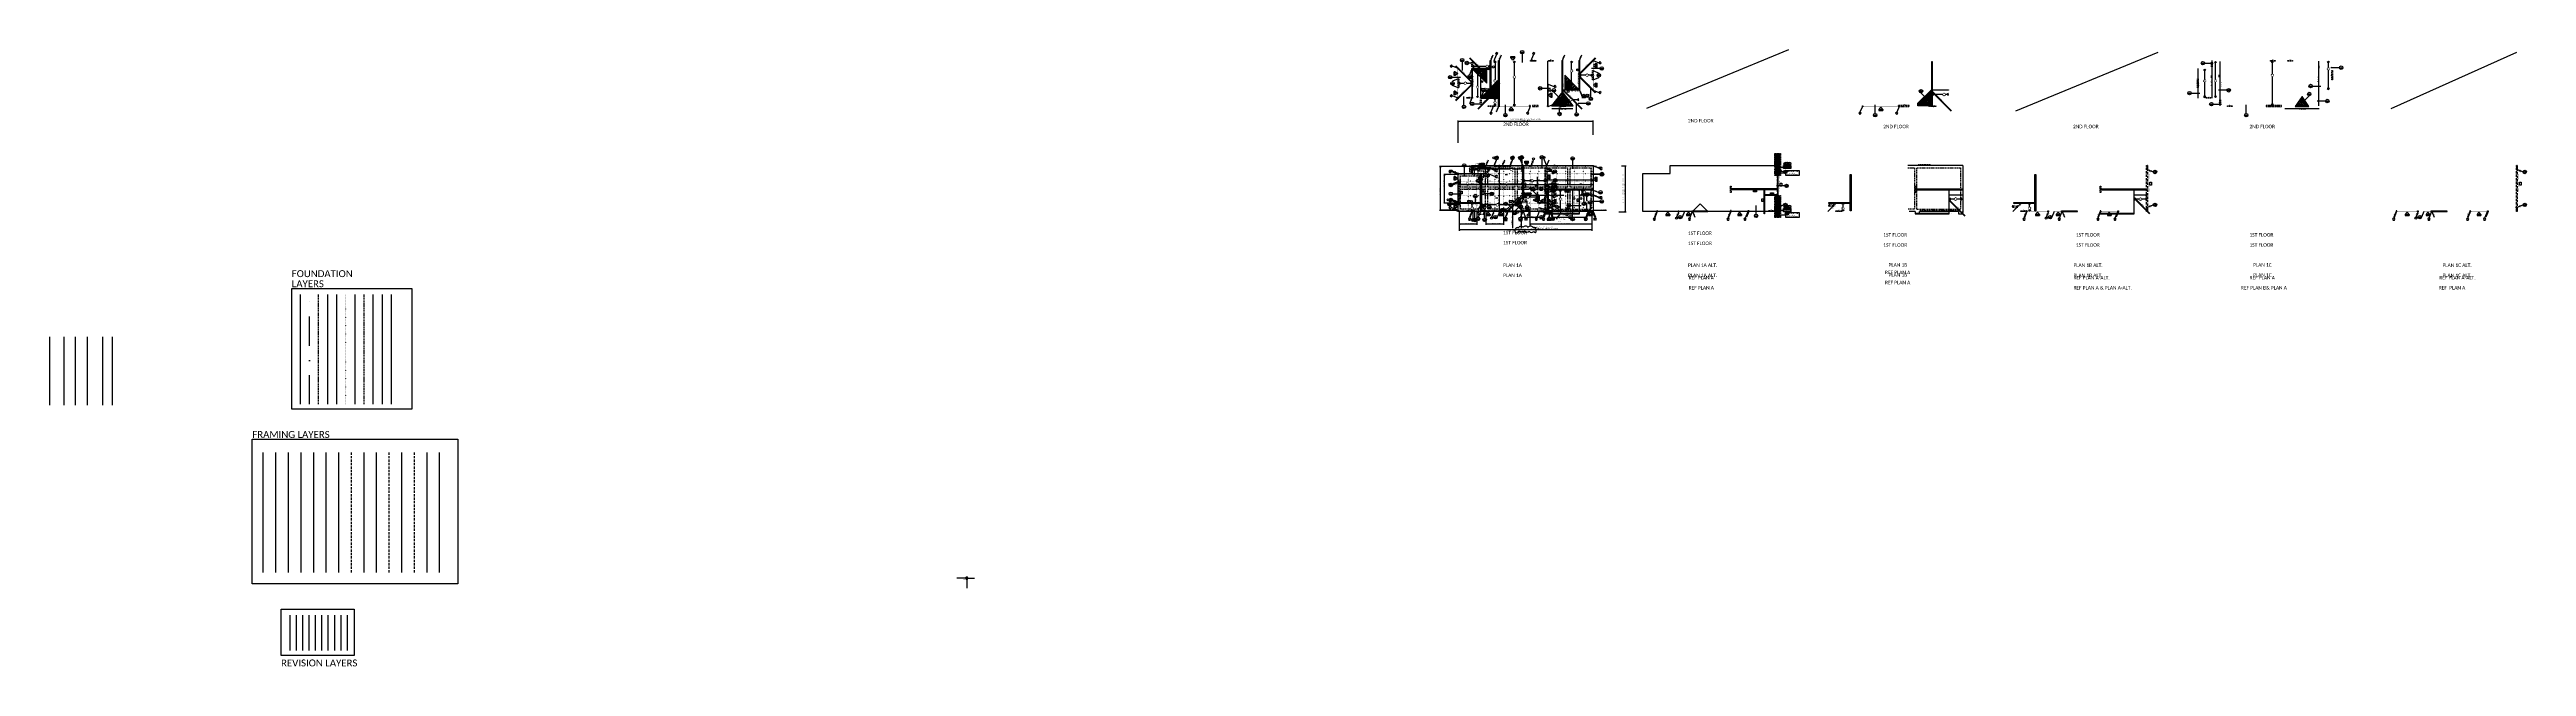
# Model space of a CAD drawing. Header units: inches. Extents: x -4772 to 8114, y -459 to 2752.
import ezdxf
from ezdxf.enums import TextEntityAlignment as Align

# ---------------------------------------------------------------- set-up
doc = ezdxf.new("R2010")
doc.units = ezdxf.units.IN
doc.header["$LTSCALE"] = 24
doc.header["$MEASUREMENT"] = 0
doc.set_wipeout_variables(frame=1)
for name, pattern in [('DASHDOT2', [12.7, 6.35, -3.175, 0, -3.175]), ('DASHED', [0.75, 0.5, -0.25]), ('DASHED2', [0.375, 0.25, -0.125]), ('DOT2', [0.125, 0, -0.125])]:
    doc.linetypes.add(name, pattern=pattern)
for name, color, linetype in [('CORE_BKGD', 8, 'Continuous'), ('CORE_BORDER', 3, 'Continuous'), ('CORE_DESCRIPTION_TITLE', 3, 'Continuous'), ('CORE_LEGEND', 2, 'Continuous'), ('CORE_SWLAYOUT', 2, 'Continuous'), ('FNDN_BEAM', 5, 'Continuous'), ('FNDN_CABL', 4, 'DOT2'), ('FNDN_CABL_DIMS', 2, 'Continuous'), ('FNDN_CAISSON', 5, 'DASHED2'), ('FNDN_DIMS', 1, 'Continuous'), ('FNDN_FRM_MBRS', 2, 'Continuous'), ('FNDN_FTNG', 4, 'DASHED2'), ('FNDN_HDR', 3, 'Continuous'), ('FNDN_POST', 4, 'Continuous'), ('FNDN_RBRS', 6, 'DASHDOT2'), ('FNDN_REV_1', 2, 'Continuous'), ('FNDN_REV_2', 2, 'Continuous'), ('FNDN_REV_3', 2, 'Continuous'), ('FNDN_REV_4', 2, 'Continuous'), ('FNDN_REV_5', 2, 'Continuous'), ('FNDN_SLAB', 6, 'Continuous'), ('FNDN_TEXT', 2, 'Continuous'), ('FRAME_BEAM', 5, 'Continuous'), ('FRAME_BEAR', 8, 'Continuous'), ('FRAME_BLKG', 3, 'DASHED'), ('FRAME_CALIF', 8, 'Continuous'), ('FRAME_CRIPPLE-POST', 1, 'DASHED'), ('FRAME_DIMS', 1, 'Continuous'), ('FRAME_DROP', 5, 'DASHED'), ('FRAME_GIRDER', 1, 'Continuous'), ('FRAME_HDR', 70, 'Continuous'), ('FRAME_POST', 4, 'Continuous'), ('FRAME_REV_1', 2, 'Continuous'), ('FRAME_REV_2', 2, 'Continuous'), ('FRAME_REV_3', 2, 'Continuous'), ('FRAME_REV_4', 2, 'Continuous'), ('FRAME_REV_5', 2, 'Continuous'), ('FRAME_STEELBEAM', 6, 'Continuous'), ('FRAME_SWALL', 3, 'SWALL'), ('FRAME_SWTXT', 2, 'Continuous'), ('FRAME_TEXT', 2, 'Continuous')]:
    doc.layers.add(name, color=color, linetype=linetype)
doc.layers.add('CORE_VIEWPORT', color=253, linetype='Continuous', plot=False)
doc.layers.add('FRAME_JOIST', color=253, linetype='Continuous', plot=False)
doc.styles.add('ARC-TEXT', font='CALIBRI.TTF', dxfattribs={"height": 4.5})
doc.linetypes.add('SWALL', pattern='A,0.25,0.25,["//",ARC-TEXT,S=0.015,R=0,X=0.01,Y=0.01],0.25', length=0.75)
doc.dimstyles.new('GEC-DIMSTYLE$0', dxfattribs={"dimscale": 48, "dimtxt": 0.09375, "dimasz": 0.0625, "dimexe": 0.0625, "dimexo": 0.0625, "dimgap": 0.0625, "dimtad": 1, "dimdec": 1, "dimzin": 3, "dimdsep": 46, "dimlunit": 4, "dimtxsty": 'ARC-TEXT', "dimblk1": 'TICKMARK', "dimblk2": 'TICKMARK', "dimsah": 1, "dimcen": 0.0625, "dimclrt": 2, "dimadec": 0, "dimazin": 0, "dimtfac": 1, "dimtdec": 1, "dimtix": 1, "dimtmove": 2, "dimatfit": 3, "dimldrblk": 'TICKMARK', "dimfxl": 1, "dimfrac": 2, "dimtzin": 3, "dimarcsym": 0})
doc.dimstyles.new('post tension', dxfattribs={"dimscale": 48, "dimtxt": 4.5, "dimasz": 0.09375, "dimexe": 0.09375, "dimexo": 0.09375, "dimgap": 0.03125, "dimtad": 1, "dimdec": 4, "dimzin": 3, "dimdsep": 46, "dimlunit": 4, "dimtxsty": 'ARC-TEXT', "dimblk": 'OPEN90', "dimcen": 0.0625, "dimclrd": 1, "dimclre": 2, "dimclrt": 2, "dimadec": 0, "dimazin": 0, "dimtfac": 1, "dimtdec": 4, "dimtmove": 2, "dimatfit": 0, "dimldrblk": 'LEADER-ARROW', "dimfxl": 1, "dimfrac": 2, "dimtzin": 3, "dimarcsym": 0})

# ---------------------------------------------------------------- blocks, each defined once
blk = doc.blocks.new('*U68')
at = {"color": 1}
blk.add_lwpolyline([(2, 4, 0.688, 0.688, 0), (0, 0, 0, 0, 0), (135, 43, 0.688, 0.688, 0), (133, 40, 0.688, 0.688, 0)], format="xyseb", dxfattribs=at)
blk = doc.blocks.new('*U69')
for p, q in [((6, -2), (6, 2)), ((141, -2), (141, 2)), ((142, 0), (5, 0))]:
    blk.add_line(p, q)
for points in [[(5, -6), (0, 0), (5, 6)], [(48, 0), (54, -6), (60, 0), (54, 6)], [(142, -6), (147, 0), (142, 6)]]:
    blk.add_lwpolyline(points, close=True)
at = {"style": 'ARC-TEXT', "width": 1.00018}
blk.add_attdef('FRM', text='', height=4.5, rotation=270, dxfattribs=at).set_placement((54, 0), align=Align.MIDDLE_CENTER)
blk.add_wipeout([(60, 0), (54, 6), (48, 0), (54, -6)])
at = {"color": 1, "const_width": 1.5}
blk.add_lwpolyline([(36, 0, 1), (35, 0, 1)], format="xyb", close=True, dxfattribs=at)
blk = doc.blocks.new('*U70')
at = {"color": 1}
blk.add_lwpolyline([(-2, 4, 0.688, 0.688, 0), (0, 0, 0, 0, 0), (41, 147, 0.688, 0.688, 0), (43, 144, 0.688, 0.688, 0)], format="xyseb", dxfattribs=at)
blk = doc.blocks.new('*U71')
for p, q in [((6, -2), (6, 2)), ((62, -2), (62, 2)), ((63, 0), (5, 0))]:
    blk.add_line(p, q)
for points in [[(5, -6), (0, 0), (5, 6)], [(29, 0), (35, -6), (41, 0), (35, 6)], [(63, -6), (69, 0), (63, 6)]]:
    blk.add_lwpolyline(points, close=True)
at = {"style": 'ARC-TEXT', "width": 1.00018}
blk.add_attdef('FRM', text='', height=4.5, rotation=180, dxfattribs=at).set_placement((35, 0), align=Align.MIDDLE_CENTER)
blk.add_wipeout([(41, 0), (35, 6), (29, 0), (35, -6)])
at = {"color": 1, "const_width": 1.5}
blk.add_lwpolyline([(47, 0, 1), (45, 0, 1)], format="xyb", close=True, dxfattribs=at)
blk = doc.blocks.new('*U72')
for p, q in [((6, -2), (6, 2)), ((184, -2), (184, 2)), ((185, 0), (5, 0))]:
    blk.add_line(p, q)
for points in [[(5, -6), (0, 0), (5, 6)], [(80, 0), (87, -6), (93, 0), (87, 6)], [(185, -6), (190, 0), (185, 6)]]:
    blk.add_lwpolyline(points, close=True)
at = {"style": 'ARC-TEXT', "width": 1.00018}
blk.add_attdef('FRM', text='', height=4.5, rotation=270, dxfattribs=at).set_placement((87, 0), align=Align.MIDDLE_CENTER)
blk.add_wipeout([(93, 0), (87, 6), (80, 0), (87, -6)])
at = {"color": 1, "const_width": 1.5}
blk.add_lwpolyline([(66, 0, 1), (65, 0, 1)], format="xyb", close=True, dxfattribs=at)
blk = doc.blocks.new('TEC_STICK')
at = {"color": 1}
blk.add_line((-6, 0), (6, 0), dxfattribs=at)
at = {"color": 1, "const_width": 1.5}
blk.add_lwpolyline([(-2, -2), (2, 2)], dxfattribs=at)
blk = doc.blocks.new('*U73')
at = {"color": 1}
blk.add_lwpolyline([(2, 4, 0.688, 0.688, 0), (0, 0, 0, 0, 0), (91, 30, 0.688, 0.688, 0), (89, 27, 0.688, 0.688, 0)], format="xyseb", dxfattribs=at)
blk = doc.blocks.new('*U74')
for p, q in [((6, -2), (6, 2)), ((34, -2), (34, 2)), ((35, 0), (5, 0))]:
    blk.add_line(p, q)
for points in [[(5, -6), (0, 0), (5, 6)], [(16, 0), (23, -6), (29, 0), (23, 6)], [(35, -6), (40, 0), (35, 6)]]:
    blk.add_lwpolyline(points, close=True)
at = {"style": 'ARC-TEXT', "width": 1.00018}
blk.add_attdef('FRM', text='', height=4.5, rotation=90, dxfattribs=at).set_placement((23, 0), align=Align.MIDDLE_CENTER)
blk.add_wipeout([(29, 0), (23, 6), (16, 0), (23, -6)])
at = {"color": 1, "const_width": 1.5}
blk.add_lwpolyline([(12, 0, 1), (11, 0, 1)], format="xyb", close=True, dxfattribs=at)
blk = doc.blocks.new('*U75')
at = {"color": 1}
blk.add_lwpolyline([(2, 4, 0.688, 0.688, 0), (0, 0, 0, 0, 0), (85, 29, 0.688, 0.688, 0), (83, 25, 0.688, 0.688, 0)], format="xyseb", dxfattribs=at)
blk = doc.blocks.new('*U76')
for p, q in [((6, -2), (6, 2)), ((142, -2), (142, 2)), ((143, 0), (5, 0))]:
    blk.add_line(p, q)
for points in [[(5, -6), (0, 0), (5, 6)], [(45, 0), (51, -6), (58, 0), (51, 6)], [(143, -6), (148, 0), (143, 6)]]:
    blk.add_lwpolyline(points, close=True)
at = {"style": 'ARC-TEXT', "width": 1.00018}
blk.add_attdef('FRM', text='', height=4.5, rotation=90, dxfattribs=at).set_placement((51, 0), align=Align.MIDDLE_CENTER)
blk.add_wipeout([(58, 0), (51, 6), (45, 0), (51, -6)])
at = {"color": 1, "const_width": 1.5}
blk.add_lwpolyline([(34, 0, 1), (32, 0, 1)], format="xyb", close=True, dxfattribs=at)
blk = doc.blocks.new('*U77')
at = {"color": 1}
blk.add_lwpolyline([(-2, 4, 0.688, 0.688, 0), (0, 0, 0, 0, 0), (50, 148, 0.688, 0.688, 0), (52, 145, 0.688, 0.688, 0)], format="xyseb", dxfattribs=at)
blk = doc.blocks.new('*U78')
for p, q in [((6, -2), (6, 2)), ((60, -2), (60, 2)), ((61, 0), (5, 0))]:
    blk.add_line(p, q)
for points in [[(5, -6), (0, 0), (5, 6)], [(33, 0), (39, -6), (46, 0), (39, 6)], [(61, -6), (66, 0), (61, 6)]]:
    blk.add_lwpolyline(points, close=True)
at = {"style": 'ARC-TEXT', "width": 1.00018}
blk.add_attdef('FRM', text='', height=4.5, dxfattribs=at).set_placement((39, 0), align=Align.MIDDLE_CENTER)
blk.add_wipeout([(46, 0), (39, 6), (33, 0), (39, -6)])
at = {"color": 1, "const_width": 1.5}
blk.add_lwpolyline([(30, 0, 1), (28, 0, 1)], format="xyb", close=True, dxfattribs=at)
blk = doc.blocks.new('*U79')
at = {"color": 1}
blk.add_lwpolyline([(2, 3, 0.687, 0.687, 0), (0, 0, 0, 0, 0), (328, 81, 0.687, 0.687, 0), (325, 78, 0.687, 0.687, 0)], format="xyseb", dxfattribs=at)
blk = doc.blocks.new('*U80')
for p, q in [((6, -2), (6, 2)), ((227, -2), (227, 2)), ((228, 0), (5, 0))]:
    blk.add_line(p, q)
for points in [[(5, -6), (0, 0), (5, 6)], [(77, 0), (83, -6), (90, 0), (83, 6)], [(228, -6), (233, 0), (228, 6)]]:
    blk.add_lwpolyline(points, close=True)
at = {"style": 'ARC-TEXT', "width": 1.00018}
blk.add_attdef('FRM', text='', height=4.5, rotation=90, dxfattribs=at).set_placement((83, 0), align=Align.MIDDLE_CENTER)
blk.add_wipeout([(90, 0), (83, 6), (77, 0), (83, -6)])
at = {"color": 1, "const_width": 1.5}
blk.add_lwpolyline([(99, 0, 1), (97, 0, 1)], format="xyb", close=True, dxfattribs=at)
blk = doc.blocks.new('*U169')
for p, q in [((0, 5.5), (1.5, 5.5)), ((0, 0), (0, 5.5)), ((1.5, 0), (0, 0)), ((1.5, 5.5), (3, 5.5)), ((1.5, 0), (1.5, 5.5)), ((1.5, 5.5), (1.5, 0)), ((3, 0), (1.5, 0)), ((3, 5.5), (3, 0))]:
    blk.add_line(p, q)
at = {"color": 1}
for p, q in [((0, 0), (1.5, 5.5)), ((0, 5.5), (1.5, 0)), ((1.5, 0), (3, 5.5)), ((1.5, 5.5), (3, 0))]:
    blk.add_line(p, q, dxfattribs=at)
blk = doc.blocks.new('*U82')
for p, q in [((0, 3.5), (1.5, 3.5)), ((0, 0), (0, 3.5)), ((1.5, 0), (0, 0)), ((1.5, 3.5), (3, 3.5)), ((1.5, 0), (1.5, 3.5)), ((1.5, 3.5), (1.5, 0)), ((3, 0), (1.5, 0)), ((3, 3.5), (3, 0))]:
    blk.add_line(p, q)
at = {"color": 1}
for p, q in [((0, 0), (1.5, 3.5)), ((0, 3.5), (1.5, 0)), ((1.5, 0), (3, 3.5)), ((1.5, 3.5), (3, 0))]:
    blk.add_line(p, q, dxfattribs=at)
blk = doc.blocks.new('*U171')
for p, q in [((0, 5.5), (1.5, 5.5)), ((0, 0), (0, 5.5)), ((1.5, 0), (0, 0)), ((1.5, 5.5), (3, 5.5)), ((1.5, 0), (1.5, 5.5)), ((1.5, 5.5), (1.5, 0)), ((3, 0), (1.5, 0)), ((3, 5.5), (3, 0))]:
    blk.add_line(p, q)
at = {"color": 1}
for p, q in [((0, 0), (1.5, 5.5)), ((0, 5.5), (1.5, 0)), ((1.5, 0), (3, 5.5)), ((1.5, 5.5), (3, 0))]:
    blk.add_line(p, q, dxfattribs=at)
blk = doc.blocks.new('*U85')
for p, q in [((0, 3.5), (1.5, 3.5)), ((0, 0), (0, 3.5)), ((1.5, 0), (0, 0)), ((1.5, 3.5), (3, 3.5)), ((1.5, 0), (1.5, 3.5)), ((1.5, 3.5), (1.5, 0)), ((3, 0), (1.5, 0)), ((3, 3.5), (3, 0))]:
    blk.add_line(p, q)
at = {"color": 1}
for p, q in [((0, 0), (1.5, 3.5)), ((0, 3.5), (1.5, 0)), ((1.5, 0), (3, 3.5)), ((1.5, 3.5), (3, 0))]:
    blk.add_line(p, q, dxfattribs=at)
blk = doc.blocks.new('*U86')
for p, q in [((0, 3.5), (1.5, 3.5)), ((0, 0), (0, 3.5)), ((1.5, 0), (0, 0)), ((1.5, 3.5), (3, 3.5)), ((1.5, 0), (1.5, 3.5)), ((1.5, 3.5), (1.5, 0)), ((3, 0), (1.5, 0)), ((3, 3.5), (3, 0))]:
    blk.add_line(p, q)
at = {"color": 1}
for p, q in [((0, 0), (1.5, 3.5)), ((0, 3.5), (1.5, 0)), ((1.5, 0), (3, 3.5)), ((1.5, 3.5), (3, 0))]:
    blk.add_line(p, q, dxfattribs=at)
blk = doc.blocks.new('*U87')
for p, q in [((0, 3.5), (1.5, 3.5)), ((0, 0), (0, 3.5)), ((1.5, 0), (0, 0)), ((1.5, 3.5), (3, 3.5)), ((1.5, 0), (1.5, 3.5)), ((1.5, 3.5), (1.5, 0)), ((3, 0), (1.5, 0)), ((3, 3.5), (3, 0))]:
    blk.add_line(p, q)
at = {"color": 1}
for p, q in [((0, 0), (1.5, 3.5)), ((0, 3.5), (1.5, 0)), ((1.5, 0), (3, 3.5)), ((1.5, 3.5), (3, 0))]:
    blk.add_line(p, q, dxfattribs=at)
blk = doc.blocks.new('*U88')
for p, q in [((0, 3.5), (1.5, 3.5)), ((0, 0), (0, 3.5)), ((1.5, 0), (0, 0)), ((1.5, 3.5), (3, 3.5)), ((1.5, 0), (1.5, 3.5)), ((1.5, 3.5), (1.5, 0)), ((3, 0), (1.5, 0)), ((3, 3.5), (3, 0))]:
    blk.add_line(p, q)
at = {"color": 1}
for p, q in [((0, 0), (1.5, 3.5)), ((0, 3.5), (1.5, 0)), ((1.5, 0), (3, 3.5)), ((1.5, 3.5), (3, 0))]:
    blk.add_line(p, q, dxfattribs=at)
blk = doc.blocks.new('*U89')
for p, q in [((0, 3.5), (1.5, 3.5)), ((0, 0), (0, 3.5)), ((1.5, 0), (0, 0)), ((1.5, 3.5), (3, 3.5)), ((1.5, 0), (1.5, 3.5)), ((1.5, 3.5), (1.5, 0)), ((3, 0), (1.5, 0)), ((3, 3.5), (3, 0))]:
    blk.add_line(p, q)
at = {"color": 1}
for p, q in [((0, 0), (1.5, 3.5)), ((0, 3.5), (1.5, 0)), ((1.5, 0), (3, 3.5)), ((1.5, 3.5), (3, 0))]:
    blk.add_line(p, q, dxfattribs=at)
blk = doc.blocks.new('*U90')
for p, q in [((0, 3.5), (1.5, 3.5)), ((0, 0), (0, 3.5)), ((1.5, 0), (0, 0)), ((1.5, 3.5), (3, 3.5)), ((1.5, 0), (1.5, 3.5)), ((1.5, 3.5), (1.5, 0)), ((3, 0), (1.5, 0)), ((3, 3.5), (3, 0))]:
    blk.add_line(p, q)
at = {"color": 1}
for p, q in [((0, 0), (1.5, 3.5)), ((0, 3.5), (1.5, 0)), ((1.5, 0), (3, 3.5)), ((1.5, 3.5), (3, 0))]:
    blk.add_line(p, q, dxfattribs=at)
blk = doc.blocks.new('*U107')
for p, q in [((0, 3.5), (0, 0)), ((3.5, 3.5), (0, 3.5)), ((0, 0), (3.5, 0)), ((3.5, 0), (3.5, 3.5))]:
    blk.add_line(p, q)
at = {"color": 1}
for p, q in [((0, 3.5), (3.5, 0)), ((0, 0), (3.5, 3.5))]:
    blk.add_line(p, q, dxfattribs=at)
blk = doc.blocks.new('*U93')
at = {"color": 1}
blk.add_lwpolyline([(2, 4, 0.688, 0.688, 0), (0, 0, 0, 0, 0), (66, 23, 0.688, 0.688, 0), (65, 19, 0.688, 0.688, 0)], format="xyseb", dxfattribs=at)
blk = doc.blocks.new('*U94')
for p, q in [((6, -2), (6, 2)), ((73, -2), (73, 2)), ((74, 0), (5, 0))]:
    blk.add_line(p, q)
for points in [[(5, -6), (0, 0), (5, 6)], [(28, 0), (35, -6), (41, 0), (35, 6)], [(74, -6), (79, 0), (74, 6)]]:
    blk.add_lwpolyline(points, close=True)
at = {"style": 'ARC-TEXT', "width": 1.00018}
blk.add_attdef('FRM', text='', height=4.5, rotation=90, dxfattribs=at).set_placement((35, 0), align=Align.MIDDLE_CENTER)
blk.add_wipeout([(41, 0), (35, 6), (28, 0), (35, -6)])
at = {"color": 1, "const_width": 1.5}
blk.add_lwpolyline([(51, 0, 1), (49, 0, 1)], format="xyb", close=True, dxfattribs=at)
blk = doc.blocks.new('*U159')
at = {"color": 1}
blk.add_lwpolyline([(3, 3, 0.688, 0.688, 0), (0, 0, 0, 0, 0), (241, 32, 0.688, 0.688, 0), (238, 29, 0.688, 0.688, 0)], format="xyseb", dxfattribs=at)
blk = doc.blocks.new('*U177')
blk.add_line((108, 0), (3, 0))
blk.add_lwpolyline([(41, 0), (48, -6), (54, 0), (48, 6)], close=True)
at = {"style": 'ARC-TEXT', "width": 1.00018}
blk.add_attdef('FRM', text='', height=4.5, rotation=90, dxfattribs=at).set_placement((48, 0), align=Align.MIDDLE_CENTER)
blk.add_wipeout([(54, 0), (48, 6), (41, 0), (48, -6)])
for points in [[(5, -6), (5, -6), (0, 0), (5, 6), (5, 6), (3, 0), (5, -6)], [(107, 6), (107, 6), (112, 0), (107, -6), (107, -6), (108, 0), (107, 6)]]:
    blk.add_lwpolyline(points, close=True)
at = {"color": 1, "const_width": 1.5}
blk.add_lwpolyline([(28, 0, 1), (27, 0, 1)], format="xyb", close=True, dxfattribs=at)
blk = doc.blocks.new('*U95')
at = {"color": 1}
blk.add_lwpolyline([(-1, 4, 0.688, 0.688, 0), (0, 0, 0, 0, 0), (57, 119, 0.688, 0.688, 0), (58, 116, 0.688, 0.688, 0)], format="xyseb", dxfattribs=at)
blk = doc.blocks.new('*U96')
blk.add_line((237, 0), (3, 0))
for points in [[(5, -6), (5, -6), (0, 0), (5, 6), (5, 6), (3, 0), (5, -6)], [(105, 0), (112, -6), (118, 0), (112, 6)], [(236, 6), (236, 6), (240, 0), (236, -6), (236, -6), (237, 0), (236, 6)]]:
    blk.add_lwpolyline(points, close=True)
at = {"style": 'ARC-TEXT', "width": 1.00018}
blk.add_attdef('FRM', text='', height=4.5, rotation=360, dxfattribs=at).set_placement((112, 0), align=Align.MIDDLE_CENTER)
blk.add_wipeout([(118, 0), (112, 6), (105, 0), (112, -6)])
at = {"color": 1, "const_width": 1.5}
blk.add_lwpolyline([(94, 0, 1), (92, 0, 1)], format="xyb", close=True, dxfattribs=at)
blk = doc.blocks.new('*U97')
at = {"color": 1}
blk.add_lwpolyline([(-2, 4, 0.688, 0.688, 0), (0, 0, 0, 0, 0), (95, 231, 0.688, 0.688, 0), (96, 227, 0.688, 0.688, 0)], format="xyseb", dxfattribs=at)
blk = doc.blocks.new('*U98')
blk.add_line((212, 0), (3, 0))
for points in [[(5, -6), (5, -6), (0, 0), (5, 6), (5, 6), (3, 0), (5, -6)], [(125, 0), (131, -6), (138, 0), (131, 6)], [(210, 6), (210, 6), (215, 0), (210, -6), (210, -6), (212, 0), (210, 6)]]:
    blk.add_lwpolyline(points, close=True)
at = {"style": 'ARC-TEXT', "width": 1.00018}
blk.add_attdef('FRM', text='', height=4.5, rotation=360, dxfattribs=at).set_placement((131, 0), align=Align.MIDDLE_CENTER)
blk.add_wipeout([(138, 0), (131, 6), (125, 0), (131, -6)])
at = {"color": 1, "const_width": 1.5}
blk.add_lwpolyline([(110, 0, 1), (108, 0, 1)], format="xyb", close=True, dxfattribs=at)
blk = doc.blocks.new('*U99')
blk.add_line((179, 0), (3, 0))
for points in [[(5, -6), (5, -6), (0, 0), (5, 6), (5, 6), (3, 0), (5, -6)], [(77, 0), (83, -6), (90, 0), (83, 6)], [(162, 6), (162, 6), (167, 0), (162, -6), (162, -6), (163, 0), (162, 6)], [(178, 6), (178, 6), (182, 0), (178, -6), (178, -6), (179, 0), (178, 6)]]:
    blk.add_lwpolyline(points, close=True)
at = {"style": 'ARC-TEXT', "width": 1.00018}
blk.add_attdef('FRM', text='', height=4.5, rotation=360, dxfattribs=at).set_placement((83, 0), align=Align.MIDDLE_CENTER)
blk.add_wipeout([(90, 0), (83, 6), (77, 0), (83, -6)])
at = {"color": 1, "const_width": 1.5}
blk.add_lwpolyline([(66, 0, 1), (64, 0, 1)], format="xyb", close=True, dxfattribs=at)
blk = doc.blocks.new('*U100')
at = {"color": 1}
blk.add_lwpolyline([(-1, 4, 0.688, 0.688, 0), (0, 0, 0, 0, 0), (78, 185, 0.688, 0.688, 0), (80, 182, 0.688, 0.688, 0)], format="xyseb", dxfattribs=at)
blk = doc.blocks.new('*U101')
blk.add_line((112, 0), (3, 0))
blk.add_lwpolyline([(39, 0), (45, -6), (52, 0), (45, 6)], close=True)
at = {"style": 'ARC-TEXT', "width": 1.00018}
blk.add_attdef('FRM', text='', height=4.5, rotation=360, dxfattribs=at).set_placement((45, 0), align=Align.MIDDLE_CENTER)
blk.add_wipeout([(52, 0), (45, 6), (39, 0), (45, -6)])
for points in [[(5, -6), (5, -6), (0, 0), (5, 6), (5, 6), (3, 0), (5, -6)], [(110, 6), (110, 6), (115, 0), (110, -6), (110, -6), (112, 0), (110, 6)]]:
    blk.add_lwpolyline(points, close=True)
at = {"color": 1, "const_width": 1.5}
blk.add_lwpolyline([(72, 0, 1), (71, 0, 1)], format="xyb", close=True, dxfattribs=at)
blk = doc.blocks.new('*U102')
blk.add_line((70, 0), (3, 0))
blk.add_lwpolyline([(17, 0), (23, -6), (30, 0), (23, 6)], close=True)
at = {"style": 'ARC-TEXT', "width": 1.00018}
blk.add_attdef('FRM', text='', height=4.5, rotation=360, dxfattribs=at).set_placement((23, 0), align=Align.MIDDLE_CENTER)
blk.add_wipeout([(30, 0), (23, 6), (17, 0), (23, -6)])
for points in [[(5, -6), (5, -6), (0, 0), (5, 6), (5, 6), (3, 0), (5, -6)], [(69, 6), (69, 6), (73, 0), (69, -6), (69, -6), (70, 0), (69, 6)]]:
    blk.add_lwpolyline(points, close=True)
at = {"color": 1, "const_width": 1.5}
blk.add_lwpolyline([(37, 0, 1), (35, 0, 1)], format="xyb", close=True, dxfattribs=at)
blk = doc.blocks.new('*U103')
blk.add_line((257, 0), (3, 0))
for points in [[(5, -6), (5, -6), (0, 0), (5, 6), (5, 6), (3, 0), (5, -6)], [(87, 6), (87, 6), (82, 0), (87, -6), (87, -6), (85, 0), (87, 6)], [(195, 0), (201, -6), (208, 0), (201, 6)]]:
    blk.add_lwpolyline(points, close=True)
at = {"style": 'ARC-TEXT', "width": 1.00018}
blk.add_attdef('FRM', text='', height=4.5, rotation=360, dxfattribs=at).set_placement((201, 0), align=Align.MIDDLE_CENTER)
blk.add_wipeout([(208, 0), (201, 6), (195, 0), (201, -6)])
at = {"color": 1, "const_width": 1.5}
blk.add_lwpolyline([(187, 0, 1), (185, 0, 1)], format="xyb", close=True, dxfattribs=at)
blk.add_lwpolyline([(256, 6), (256, 6), (260, 0), (256, -6), (256, -6), (257, 0), (256, 6)], close=True)
blk = doc.blocks.new('*U104')
at = {"color": 1}
blk.add_lwpolyline([(-2, 4, 0.687, 0.687, 0), (0, 0, 0, 0, 0), (78, 189, 0.687, 0.687, 0), (80, 185, 0.687, 0.687, 0)], format="xyseb", dxfattribs=at)
blk = doc.blocks.new('*U105')
blk.add_line((109, 0), (3, 0))
blk.add_lwpolyline([(61, 0), (68, -6), (74, 0), (68, 6)], close=True)
at = {"style": 'ARC-TEXT', "width": 1.00018}
blk.add_attdef('FRM', text='', height=4.5, rotation=180, dxfattribs=at).set_placement((68, 0), align=Align.MIDDLE_CENTER)
blk.add_wipeout([(74, 0), (68, 6), (61, 0), (68, -6)])
for points in [[(5, -6), (5, -6), (0, 0), (5, 6), (5, 6), (3, 0), (5, -6)], [(107, 6), (107, 6), (112, 0), (107, -6), (107, -6), (109, 0), (107, 6)]]:
    blk.add_lwpolyline(points, close=True)
at = {"color": 1, "const_width": 1.5}
blk.add_lwpolyline([(50, 0, 1), (48, 0, 1)], format="xyb", close=True, dxfattribs=at)
blk = doc.blocks.new('*U91')
for p, q in [((0, 3.5), (0, 0)), ((5.5, 3.5), (0, 3.5)), ((0, 0), (5.5, 0)), ((5.5, 0), (5.5, 3.5))]:
    blk.add_line(p, q)
at = {"color": 1}
for p, q in [((0, 3.5), (5.5, 0)), ((0, 0), (5.5, 3.5))]:
    blk.add_line(p, q, dxfattribs=at)
blk = doc.blocks.new('*U106')
for p, q in [((0, 5.5), (1.5, 5.5)), ((0, 0), (0, 5.5)), ((1.5, 0), (0, 0)), ((1.5, 5.5), (3, 5.5)), ((1.5, 0), (1.5, 5.5)), ((1.5, 5.5), (1.5, 0)), ((3, 0), (1.5, 0)), ((3, 5.5), (3, 0))]:
    blk.add_line(p, q)
at = {"color": 1}
for p, q in [((0, 0), (1.5, 5.5)), ((0, 5.5), (1.5, 0)), ((1.5, 0), (3, 5.5)), ((1.5, 5.5), (3, 0))]:
    blk.add_line(p, q, dxfattribs=at)
blk = doc.blocks.new('TEC_BM')
blk.add_lwpolyline([(-7.5, 4.5), (7.5, 4.5), (7.5, -4.5), (-7.5, -4.5), (-7.5, 4.5)])
at = {"style": 'ARC-TEXT', "width": 1.00018}
blk.add_attdef('BM', text='', height=4.27, dxfattribs=at).set_placement((0, 0), align=Align.MIDDLE_CENTER)
blk = doc.blocks.new('TEC_KNOTE')
blk.add_circle((0, 0), 5)
at = {"style": 'ARC-TEXT', "width": 1.00018}
blk.add_attdef('NOTE', text='', height=4.5, dxfattribs=at).set_placement((0, 0), align=Align.MIDDLE_CENTER)
blk = doc.blocks.new('*U108')
for p, q in [((0, 3.5), (1.5, 3.5)), ((0, 0), (0, 3.5)), ((1.5, 0), (0, 0)), ((1.5, 3.5), (3, 3.5)), ((1.5, 0), (1.5, 3.5)), ((1.5, 3.5), (1.5, 0)), ((3, 0), (1.5, 0)), ((3, 3.5), (3, 0))]:
    blk.add_line(p, q)
at = {"color": 1}
for p, q in [((0, 0), (1.5, 3.5)), ((0, 3.5), (1.5, 0)), ((1.5, 0), (3, 3.5)), ((1.5, 3.5), (3, 0))]:
    blk.add_line(p, q, dxfattribs=at)
blk = doc.blocks.new('*U109')
for p, q in [((-19, -10), (-19, 10)), ((-13, 10), (-19, 10)), ((-13, -10), (-19, -10))]:
    blk.add_line(p, q)
at = {"flags": 128}
blk.add_lwpolyline([(-13, -10), (-13, 10), (0, 0)], close=True, dxfattribs=at)
at = {"style": 'ARC-TEXT'}
for tag, p in [('REF', (-26, 0)), ('LENGTH', (-16, 0)), ('NUM', (-9, 0))]:
    blk.add_attdef(tag, text='', height=4.5, rotation=90, dxfattribs=at).set_placement(p, align=Align.MIDDLE_CENTER)
blk = doc.blocks.new('TEC_HD_R')
blk.add_lwpolyline([(0, -6), (6, 0), (0, 6), (-6, 0), (0, -6)])
at = {"style": 'ARC-TEXT'}
blk.add_attdef('HD', text='', height=4, dxfattribs=at).set_placement((0, 0), align=Align.MIDDLE_CENTER)
blk = doc.blocks.new('*U110')
for p, q in [((-1.5, 3.5), (-3, 3.5)), ((-3, 3.5), (-3, 0)), ((-3, 0), (-1.5, 0)), ((0, 3.5), (-1.5, 3.5)), ((-1.5, 0), (-1.5, 3.5)), ((-1.5, 3.5), (-1.5, 0)), ((-1.5, 0), (0, 0)), ((0, 0), (0, 3.5))]:
    blk.add_line(p, q)
at = {"color": 1}
for p, q in [((-1.5, 0), (-3, 3.5)), ((-1.5, 3.5), (-3, 0)), ((0, 0), (-1.5, 3.5)), ((0, 3.5), (-1.5, 0))]:
    blk.add_line(p, q, dxfattribs=at)
blk = doc.blocks.new('TEC_DET')
blk.add_line((-9, 0), (9, 0))
blk.add_circle((0, 0), 9)
at = {"style": 'ARC-TEXT'}
for tag, p in [('NUM', (0, 3)), ('SHT', (0, -3))]:
    blk.add_attdef(tag, text='', height=4.5, dxfattribs=at).set_placement(p, align=Align.MIDDLE_CENTER)
blk = doc.blocks.new('*U170')
for p, q in [((-1.5, 5.5), (-3, 5.5)), ((-3, 5.5), (-3, 0)), ((-3, 0), (-1.5, 0)), ((0, 5.5), (-1.5, 5.5)), ((-1.5, 0), (-1.5, 5.5)), ((-1.5, 5.5), (-1.5, 0)), ((-1.5, 0), (0, 0)), ((0, 0), (0, 5.5))]:
    blk.add_line(p, q)
at = {"color": 1}
for p, q in [((-1.5, 0), (-3, 5.5)), ((-1.5, 5.5), (-3, 0)), ((0, 0), (-1.5, 5.5)), ((0, 5.5), (-1.5, 0))]:
    blk.add_line(p, q, dxfattribs=at)
blk = doc.blocks.new('*U112')
for p, q in [((0, 3.5), (1.5, 3.5)), ((0, 0), (0, 3.5)), ((1.5, 0), (0, 0)), ((1.5, 3.5), (3, 3.5)), ((1.5, 0), (1.5, 3.5)), ((1.5, 3.5), (1.5, 0)), ((3, 0), (1.5, 0)), ((3, 3.5), (3, 0))]:
    blk.add_line(p, q)
at = {"color": 1}
for p, q in [((0, 0), (1.5, 3.5)), ((0, 3.5), (1.5, 0)), ((1.5, 0), (3, 3.5)), ((1.5, 3.5), (3, 0))]:
    blk.add_line(p, q, dxfattribs=at)
blk = doc.blocks.new('*U113')
for p, q in [((0, 3.5), (1.5, 3.5)), ((0, 0), (0, 3.5)), ((1.5, 0), (0, 0)), ((1.5, 3.5), (3, 3.5)), ((1.5, 0), (1.5, 3.5)), ((1.5, 3.5), (1.5, 0)), ((3, 0), (1.5, 0)), ((3, 3.5), (3, 0))]:
    blk.add_line(p, q)
at = {"color": 1}
for p, q in [((0, 0), (1.5, 3.5)), ((0, 3.5), (1.5, 0)), ((1.5, 0), (3, 3.5)), ((1.5, 3.5), (3, 0))]:
    blk.add_line(p, q, dxfattribs=at)
blk = doc.blocks.new('*U172')
for p, q in [((-1.5, 5.5), (-3, 5.5)), ((-3, 5.5), (-3, 0)), ((-3, 0), (-1.5, 0)), ((0, 5.5), (-1.5, 5.5)), ((-1.5, 0), (-1.5, 5.5)), ((-1.5, 5.5), (-1.5, 0)), ((-1.5, 0), (0, 0)), ((0, 0), (0, 5.5))]:
    blk.add_line(p, q)
at = {"color": 1}
for p, q in [((-1.5, 0), (-3, 5.5)), ((-1.5, 5.5), (-3, 0)), ((0, 0), (-1.5, 5.5)), ((0, 5.5), (-1.5, 0))]:
    blk.add_line(p, q, dxfattribs=at)
blk = doc.blocks.new('*U115')
for p, q in [((13, 10), (19, 10)), ((19, -10), (19, 10)), ((13, -10), (19, -10))]:
    blk.add_line(p, q)
at = {"flags": 128}
blk.add_lwpolyline([(13, -10), (13, 10), (0, 0)], close=True, dxfattribs=at)
at = {"style": 'ARC-TEXT'}
for tag, p in [('NUM', (9, 0)), ('LENGTH', (16, 0)), ('REF', (22, 0))]:
    blk.add_attdef(tag, text='', height=4.5, rotation=90, dxfattribs=at).set_placement(p, align=Align.MIDDLE_CENTER)
blk = doc.blocks.new('*U116')
for p, q in [((-1.5, 3.5), (-3, 3.5)), ((-3, 3.5), (-3, 0)), ((-3, 0), (-1.5, 0)), ((0, 3.5), (-1.5, 3.5)), ((-1.5, 0), (-1.5, 3.5)), ((-1.5, 3.5), (-1.5, 0)), ((-1.5, 0), (0, 0)), ((0, 0), (0, 3.5))]:
    blk.add_line(p, q)
at = {"color": 1}
for p, q in [((-1.5, 0), (-3, 3.5)), ((-1.5, 3.5), (-3, 0)), ((0, 0), (-1.5, 3.5)), ((0, 3.5), (-1.5, 0))]:
    blk.add_line(p, q, dxfattribs=at)
blk = doc.blocks.new('*U117')
for p, q in [((0, 3.5), (1.5, 3.5)), ((0, 0), (0, 3.5)), ((1.5, 0), (0, 0)), ((1.5, 3.5), (3, 3.5)), ((1.5, 0), (1.5, 3.5)), ((1.5, 3.5), (1.5, 0)), ((3, 0), (1.5, 0)), ((3, 3.5), (3, 0))]:
    blk.add_line(p, q)
at = {"color": 1}
for p, q in [((0, 0), (1.5, 3.5)), ((0, 3.5), (1.5, 0)), ((1.5, 0), (3, 3.5)), ((1.5, 3.5), (3, 0))]:
    blk.add_line(p, q, dxfattribs=at)
blk = doc.blocks.new('TEC_HDTAG')
blk.add_line((0, 0), (40.5, 0))
at = {"const_width": 1}
blk.add_lwpolyline([(-0.5, 0, 1), (0.5, 0, 1)], format="xyb", close=True, dxfattribs=at)
blk = doc.blocks.new('TEC_HD_F')
blk.add_lwpolyline([(-3, -5), (3, -5), (6, 0), (3, 5), (-3, 5), (-6, 0), (-3, -5)])
at = {"style": 'ARC-TEXT'}
blk.add_attdef('HD', text='', height=4, dxfattribs=at).set_placement((0, 0), align=Align.MIDDLE_CENTER)
blk = doc.blocks.new('*U118')
for p, q in [((-3.5, 0), (-3.5, 3.5)), ((-3.5, 3.5), (0, 3.5)), ((0, 0), (-3.5, 0)), ((0, 3.5), (0, 0))]:
    blk.add_line(p, q)
at = {"color": 1}
for p, q in [((0, 3.5), (-3.5, 0)), ((0, 0), (-3.5, 3.5))]:
    blk.add_line(p, q, dxfattribs=at)
blk = doc.blocks.new('*U119')
for p, q in [((0, 3.5), (0, 0)), ((3.5, 3.5), (0, 3.5)), ((0, 0), (3.5, 0)), ((3.5, 0), (3.5, 3.5))]:
    blk.add_line(p, q)
at = {"color": 1}
for p, q in [((0, 3.5), (3.5, 0)), ((0, 0), (3.5, 3.5))]:
    blk.add_line(p, q, dxfattribs=at)
blk = doc.blocks.new('*U120')
for p, q in [((-3.5, 0), (-3.5, 3.5)), ((-3.5, 3.5), (0, 3.5)), ((0, 0), (-3.5, 0)), ((0, 3.5), (0, 0))]:
    blk.add_line(p, q)
at = {"color": 1}
for p, q in [((0, 3.5), (-3.5, 0)), ((0, 0), (-3.5, 3.5))]:
    blk.add_line(p, q, dxfattribs=at)
blk = doc.blocks.new('*U121')
for p, q in [((0, 3.5), (0, 0)), ((3.5, 3.5), (0, 3.5)), ((0, 0), (3.5, 0)), ((3.5, 0), (3.5, 3.5))]:
    blk.add_line(p, q)
at = {"color": 1}
for p, q in [((0, 3.5), (3.5, 0)), ((0, 0), (3.5, 3.5))]:
    blk.add_line(p, q, dxfattribs=at)
blk = doc.blocks.new('*U122')
for p, q in [((0, 3.5), (0, 0)), ((3.5, 3.5), (0, 3.5)), ((0, 0), (3.5, 0)), ((3.5, 0), (3.5, 3.5))]:
    blk.add_line(p, q)
at = {"color": 1}
for p, q in [((0, 3.5), (3.5, 0)), ((0, 0), (3.5, 3.5))]:
    blk.add_line(p, q, dxfattribs=at)
blk = doc.blocks.new('*U123')
for p, q in [((-3.5, 0), (-3.5, 3.5)), ((-3.5, 3.5), (0, 3.5)), ((0, 0), (-3.5, 0)), ((0, 3.5), (0, 0))]:
    blk.add_line(p, q)
at = {"color": 1}
for p, q in [((0, 3.5), (-3.5, 0)), ((0, 0), (-3.5, 3.5))]:
    blk.add_line(p, q, dxfattribs=at)
blk = doc.blocks.new('*U124')
for p, q in [((0, -1), (0, 1)), ((0, 0), (35, -14))]:
    blk.add_line(p, q)
blk = doc.blocks.new('*U125')
for p, q in [((0, 5.5), (0, 0)), ((3.5, 5.5), (0, 5.5)), ((0, 0), (3.5, 0)), ((3.5, 0), (3.5, 5.5))]:
    blk.add_line(p, q)
at = {"color": 1}
for p, q in [((0, 5.5), (3.5, 0)), ((0, 0), (3.5, 5.5))]:
    blk.add_line(p, q, dxfattribs=at)
blk = doc.blocks.new('*U126')
for p, q in [((-3.5, 0), (-3.5, 3.5)), ((-3.5, 3.5), (0, 3.5)), ((0, 0), (-3.5, 0)), ((0, 3.5), (0, 0))]:
    blk.add_line(p, q)
at = {"color": 1}
for p, q in [((0, 3.5), (-3.5, 0)), ((0, 0), (-3.5, 3.5))]:
    blk.add_line(p, q, dxfattribs=at)
blk = doc.blocks.new('*U127')
for p, q in [((0, 3.5), (0, 0)), ((3.5, 3.5), (0, 3.5)), ((0, 0), (3.5, 0)), ((3.5, 0), (3.5, 3.5))]:
    blk.add_line(p, q)
at = {"color": 1}
for p, q in [((0, 3.5), (3.5, 0)), ((0, 0), (3.5, 3.5))]:
    blk.add_line(p, q, dxfattribs=at)
blk = doc.blocks.new('*U128')
for p, q in [((-3.5, 0), (-3.5, 3.5)), ((-3.5, 3.5), (0, 3.5)), ((0, 0), (-3.5, 0)), ((0, 3.5), (0, 0))]:
    blk.add_line(p, q)
at = {"color": 1}
for p, q in [((0, 3.5), (-3.5, 0)), ((0, 0), (-3.5, 3.5))]:
    blk.add_line(p, q, dxfattribs=at)
blk = doc.blocks.new('*U129')
for p, q in [((-3.5, 0), (-3.5, 5.5)), ((-3.5, 5.5), (0, 5.5)), ((0, 0), (-3.5, 0)), ((0, 5.5), (0, 0))]:
    blk.add_line(p, q)
at = {"color": 1}
for p, q in [((0, 5.5), (-3.5, 0)), ((0, 0), (-3.5, 5.5))]:
    blk.add_line(p, q, dxfattribs=at)
blk = doc.blocks.new('*U130')
for p, q in [((0, 3.5), (0, 0)), ((3.5, 3.5), (0, 3.5)), ((0, 0), (3.5, 0)), ((3.5, 0), (3.5, 3.5))]:
    blk.add_line(p, q)
at = {"color": 1}
for p, q in [((0, 3.5), (3.5, 0)), ((0, 0), (3.5, 3.5))]:
    blk.add_line(p, q, dxfattribs=at)
blk = doc.blocks.new('*U132')
at = {"color": 3, "linetype": 'Continuous'}
for p, q in [((0, -4), (0, 0)), ((0, 0), (3, 0)), ((3, 0), (15, 0)), ((15, 0), (18, 0)), ((18, 0), (18, -4)), ((3, -4), (0, -4)), ((3, -1), (15, -1)), ((3, -4), (15, -4)), ((18, -4), (15, -4))]:
    blk.add_line(p, q, dxfattribs=at)
at = {"color": 3, "linetype": 'DASHED2', "ltscale": 3}
for p, q in [((3, 0), (3, -4)), ((15, -4), (15, 0))]:
    blk.add_line(p, q, dxfattribs=at)
at = {"color": 1, "linetype": 'DASHDOT2'}
for p, q in [((1, -1), (1, 0)), ((2, -2), (1, -2)), ((1, -2), (1, -2)), ((1, -2), (1, -2)), ((1, -3), (1, -2)), ((2, -2), (2, -2)), ((9, -2), (8, -2)), ((9, -1), (9, 0)), ((10, -2), (9, -2)), ((9, -2), (9, -2)), ((9, -2), (9, -2)), ((9, -3), (9, -2)), ((16, -1), (16, 0)), ((17, -2), (16, -2)), ((16, -2), (16, -2)), ((16, -2), (16, -2)), ((16, -3), (16, -2)), ((17, -2), (17, -2))]:
    blk.add_line(p, q, dxfattribs=at)
at = {"color": 1}
for p, q in [((1, -1), (1, -2)), ((2, -2), (2, -1)), ((9, -2), (9, -1)), ((9, -1), (9, -2)), ((16, -1), (16, -2)), ((17, -2), (17, -1))]:
    blk.add_line(p, q, dxfattribs=at)
for centre, start, end in [((1, -1), 0, 180), ((1, -2), 180, 0), ((9, -1), 0, 180), ((9, -2), 180, 0), ((16, -1), 0, 180), ((16, -2), 180, 0)]:
    blk.add_arc(centre, 0.383, start, end, dxfattribs=at)
blk = doc.blocks.new('*U133')
at = {"layer": 'FRAME_SWTXT'}
blk.add_line((18, 0), (-18, 0), dxfattribs=at)
for points in [[(-19, 8), (19, 8), (19, -8), (-19, -8)], [(-18, 8), (18, 8), (18, -8), (-18, -8)]]:
    blk.add_lwpolyline(points, close=True, dxfattribs=at)
at = {"layer": 'FRAME_SWTXT', "style": 'ARC-TEXT'}
blk.add_text('HFX', height=4.5, dxfattribs=at).set_placement((-3, 1), align=Align.BOTTOM_RIGHT)
for s, p in [('x', (8, 1)), ('HS', (0, -8))]:
    blk.add_text(s, height=4.5, dxfattribs=at).set_placement(p, align=Align.BOTTOM_CENTER)
blk.add_attdef('W', text='', height=4.5, dxfattribs=at).set_placement((6, 1), align=Align.BOTTOM_RIGHT)
blk.add_attdef('H', text='', height=4.5, dxfattribs=at).set_placement((10, 1), align=Align.BOTTOM_LEFT)
blk = doc.blocks.new('_Open90')
at = {"color": 0, "linetype": 'ByBlock', "lineweight": -2}
for p, q in [((0, 0), (-1, 0)), ((-0.5, 0.5), (0, 0)), ((0, 0), (-0.5, -0.5))]:
    blk.add_line(p, q, dxfattribs=at)
blk = doc.blocks.new('LEADER-ARROW')
at = {"color": 1}
blk.add_line((0, 0), (-1.3, 0), dxfattribs=at)
at = {"color": 1, "const_width": 0.125}
for points in [[(0, 0), (-0.5, 0.5)], [(0, 0), (-0.5, -0.5)]]:
    blk.add_lwpolyline(points, dxfattribs=at)
blk = doc.blocks.new('GRADEBM')
at = {"style": 'ARC-TEXT'}
for s, p in [('G. BM.', (56, 2)), ('W/(  ) # ', (5, -6)), ('& (  ) # ', (32, -6))]:
    blk.add_text(s, height=4.5, dxfattribs=at).set_placement(p)
for tag, p in [('10\'-0"X1\'-10"X24"', (5, 1)), ('X', (5, -13)), ('X', (27, -6)), ('X', (51, -6))]:
    blk.add_attdef(tag, p, '', height=4.5, dxfattribs=at)
for p in [(17, -6), (42, -6)]:
    blk.add_attdef('X', text='', height=4.5, dxfattribs=at).set_placement(p, align=Align.CENTER)
blk = doc.blocks.new('*U218')
at = {"color": 1}
blk.add_lwpolyline([(2, 3, 0.687, 0.687, 0), (0, 0, 0, 0, 0), (105, 21, 0.687, 0.687, 0), (103, 18, 0.687, 0.687, 0)], format="xyseb", dxfattribs=at)
blk = doc.blocks.new('*U135')
at = {"color": 1}
blk.add_lwpolyline([(-1, 4, 0.688, 0.688, 0), (0, 0, 0, 0, 0), (42, 97, 0.688, 0.688, 0), (44, 93, 0.688, 0.688, 0)], format="xyseb", dxfattribs=at)
blk = doc.blocks.new('*U136')
for p, q in [((6, -2), (6, 2)), ((60, -2), (60, 2)), ((61, 0), (5, 0))]:
    blk.add_line(p, q)
for points in [[(5, -6), (0, 0), (5, 6)], [(26, 0), (33, -6), (39, 0), (33, 6)], [(61, -6), (67, 0), (61, 6)]]:
    blk.add_lwpolyline(points, close=True)
at = {"style": 'ARC-TEXT', "width": 1.00018}
blk.add_attdef('FRM', text='', height=4.5, dxfattribs=at).set_placement((33, 0), align=Align.MIDDLE_CENTER)
blk.add_wipeout([(39, 0), (33, 6), (26, 0), (33, -6)])
at = {"color": 1, "const_width": 1.5}
blk.add_lwpolyline([(47, 0, 1), (46, 0, 1)], format="xyb", close=True, dxfattribs=at)
blk = doc.blocks.new('*U137')
at = {"color": 1}
blk.add_lwpolyline([(3, 3, 0.688, 0.688, 0), (0, 0, 0, 0, 0), (695, 62, 0.688, 0.688, 0), (692, 59, 0.688, 0.688, 0)], format="xyseb", dxfattribs=at)
blk = doc.blocks.new('*U138')
for p, q in [((6, -2), (6, 2)), ((141, -2), (141, 2)), ((142, 0), (5, 0))]:
    blk.add_line(p, q)
for points in [[(5, -6), (0, 0), (5, 6)], [(54, 0), (61, -6), (67, 0), (61, 6)], [(142, -6), (147, 0), (142, 6)]]:
    blk.add_lwpolyline(points, close=True)
at = {"style": 'ARC-TEXT', "width": 1.00018}
blk.add_attdef('FRM', text='', height=4.5, rotation=90, dxfattribs=at).set_placement((61, 0), align=Align.MIDDLE_CENTER)
blk.add_wipeout([(67, 0), (61, 6), (54, 0), (61, -6)])
at = {"color": 1, "const_width": 1.5}
blk.add_lwpolyline([(43, 0, 1), (42, 0, 1)], format="xyb", close=True, dxfattribs=at)
blk = doc.blocks.new('*U139')
for p, q in [((6, -2), (6, 2)), ((225, -2), (225, 2)), ((226, 0), (5, 0))]:
    blk.add_line(p, q)
for points in [[(5, -6), (0, 0), (5, 6)], [(68, 0), (74, -6), (81, 0), (74, 6)], [(226, -6), (231, 0), (226, 6)]]:
    blk.add_lwpolyline(points, close=True)
at = {"style": 'ARC-TEXT', "width": 1.00018}
blk.add_attdef('FRM', text='', height=4.5, rotation=90, dxfattribs=at).set_placement((74, 0), align=Align.MIDDLE_CENTER)
blk.add_wipeout([(81, 0), (74, 6), (68, 0), (74, -6)])
at = {"color": 1, "const_width": 1.5}
blk.add_lwpolyline([(54, 0, 1), (52, 0, 1)], format="xyb", close=True, dxfattribs=at)
blk = doc.blocks.new('*U140')
for p, q in [((6, -2), (6, 2)), ((181, -2), (181, 2)), ((182, 0), (5, 0))]:
    blk.add_line(p, q)
for points in [[(5, -6), (0, 0), (5, 6)], [(94, 0), (101, -6), (107, 0), (101, 6)], [(182, -6), (188, 0), (182, 6)]]:
    blk.add_lwpolyline(points, close=True)
at = {"style": 'ARC-TEXT', "width": 1.00018}
blk.add_attdef('FRM', text='', height=4.5, rotation=90, dxfattribs=at).set_placement((101, 0), align=Align.MIDDLE_CENTER)
blk.add_wipeout([(107, 0), (101, 6), (94, 0), (101, -6)])
at = {"color": 1, "const_width": 1.5}
blk.add_lwpolyline([(78, 0, 1), (77, 0, 1)], format="xyb", close=True, dxfattribs=at)
blk = doc.blocks.new('*U141')
for p, q in [((6, -2), (6, 2)), ((141, -2), (141, 2)), ((142, 0), (5, 0))]:
    blk.add_line(p, q)
for points in [[(5, -6), (0, 0), (5, 6)], [(33, 0), (39, -6), (46, 0), (39, 6)], [(142, -6), (147, 0), (142, 6)]]:
    blk.add_lwpolyline(points, close=True)
at = {"style": 'ARC-TEXT', "width": 1.00018}
blk.add_attdef('FRM', text='', height=4.5, rotation=90, dxfattribs=at).set_placement((39, 0), align=Align.MIDDLE_CENTER)
blk.add_wipeout([(46, 0), (39, 6), (33, 0), (39, -6)])
at = {"color": 1, "const_width": 1.5}
blk.add_lwpolyline([(26, 0, 1), (25, 0, 1)], format="xyb", close=True, dxfattribs=at)
blk = doc.blocks.new('*U145')
blk.add_line((36, 0), (-8, 0))
at = {"const_width": 2}
blk.add_lwpolyline([(9, 1), (-8, 1)], dxfattribs=at)
blk = doc.blocks.new('*U200')
blk.add_line((17, 0), (-8, 0))
at = {"const_width": 2}
blk.add_lwpolyline([(9, 1), (-8, 1)], dxfattribs=at)
blk = doc.blocks.new('TEC_DRAG')
at = {"color": 3}
for p, q in [((-9, 0), (-7, 1)), ((9, 0), (7, -1))]:
    blk.add_line(p, q, dxfattribs=at)
blk.add_line((-9, 0), (9, 0))
blk = doc.blocks.new('*U209')
blk.add_line((47, 0), (-8, 0))
at = {"const_width": 2}
blk.add_lwpolyline([(9, 1), (-8, 1)], dxfattribs=at)
blk = doc.blocks.new('*U146')
blk.add_line((26, 0), (-8, 0))
at = {"const_width": 2}
blk.add_lwpolyline([(9, 1), (-8, 1)], dxfattribs=at)
blk = doc.blocks.new('*U193')
blk.add_line((34, 0), (-8, 0))
at = {"const_width": 2}
blk.add_lwpolyline([(9, 1), (-8, 1)], dxfattribs=at)
blk = doc.blocks.new('*U147')
for p, q in [((0, 5.5), (0, 0)), ((3.5, 5.5), (0, 5.5)), ((0, 0), (3.5, 0)), ((3.5, 0), (3.5, 5.5))]:
    blk.add_line(p, q)
at = {"color": 1}
for p, q in [((0, 5.5), (3.5, 0)), ((0, 0), (3.5, 5.5))]:
    blk.add_line(p, q, dxfattribs=at)
blk = doc.blocks.new('*U149')
for p, q in [((0, 5.5), (1.5, 5.5)), ((0, 0), (0, 5.5)), ((1.5, 0), (0, 0)), ((1.5, 5.5), (3, 5.5)), ((1.5, 0), (1.5, 5.5)), ((1.5, 5.5), (1.5, 0)), ((3, 0), (1.5, 0)), ((3, 5.5), (3, 0))]:
    blk.add_line(p, q)
at = {"color": 1}
for p, q in [((0, 0), (1.5, 5.5)), ((0, 5.5), (1.5, 0)), ((1.5, 0), (3, 5.5)), ((1.5, 5.5), (3, 0))]:
    blk.add_line(p, q, dxfattribs=at)
blk = doc.blocks.new('*U229')
blk.add_line((21, 0), (-8, 0))
at = {"const_width": 2}
blk.add_lwpolyline([(9, 1), (-8, 1)], dxfattribs=at)
blk = doc.blocks.new('*U253')
blk.add_line((23, 0), (-8, 0))
at = {"const_width": 2}
blk.add_lwpolyline([(9, 1), (-8, 1)], dxfattribs=at)
blk = doc.blocks.new('*U150')
at = {"color": 1}
blk.add_lwpolyline([(-1, 4, 0.687, 0.687, 0), (0, 0, 0, 0, 0), (34, 81, 0.687, 0.687, 0), (36, 77, 0.687, 0.687, 0)], format="xyseb", dxfattribs=at)
blk = doc.blocks.new('*U151')
for p, q in [((6, -2), (6, 2)), ((79, -2), (79, 2)), ((80, 0), (5, 0))]:
    blk.add_line(p, q)
for points in [[(5, -6), (0, 0), (5, 6)], [(55, 0), (61, -6), (68, 0), (61, 6)], [(80, -6), (85, 0), (80, 6)]]:
    blk.add_lwpolyline(points, close=True)
at = {"style": 'ARC-TEXT', "width": 1.00018}
blk.add_attdef('FRM', text='', height=4.5, dxfattribs=at).set_placement((61, 0), align=Align.MIDDLE_CENTER)
blk.add_wipeout([(68, 0), (61, 6), (55, 0), (61, -6)])
at = {"color": 1, "const_width": 1.5}
blk.add_lwpolyline([(44, 0, 1), (42, 0, 1)], format="xyb", close=True, dxfattribs=at)
blk = doc.blocks.new('*U152')
for p, q in [((0, 3.5), (1.5, 3.5)), ((0, 0), (0, 3.5)), ((1.5, 0), (0, 0)), ((1.5, 3.5), (3, 3.5)), ((1.5, 0), (1.5, 3.5)), ((1.5, 3.5), (1.5, 0)), ((3, 0), (1.5, 0)), ((3, 3.5), (3, 0))]:
    blk.add_line(p, q)
at = {"color": 1}
for p, q in [((0, 0), (1.5, 3.5)), ((0, 3.5), (1.5, 0)), ((1.5, 0), (3, 3.5)), ((1.5, 3.5), (3, 0))]:
    blk.add_line(p, q, dxfattribs=at)
blk = doc.blocks.new('*U153')
for p, q in [((-1.5, 3.5), (-3, 3.5)), ((-3, 3.5), (-3, 0)), ((-3, 0), (-1.5, 0)), ((0, 3.5), (-1.5, 3.5)), ((-1.5, 0), (-1.5, 3.5)), ((-1.5, 3.5), (-1.5, 0)), ((-1.5, 0), (0, 0)), ((0, 0), (0, 3.5))]:
    blk.add_line(p, q)
at = {"color": 1}
for p, q in [((-1.5, 0), (-3, 3.5)), ((-1.5, 3.5), (-3, 0)), ((0, 0), (-1.5, 3.5)), ((0, 3.5), (-1.5, 0))]:
    blk.add_line(p, q, dxfattribs=at)
blk = doc.blocks.new('*U154')
for p, q in [((-3.5, 0), (-3.5, 3.5)), ((-3.5, 3.5), (0, 3.5)), ((0, 0), (-3.5, 0)), ((0, 3.5), (0, 0))]:
    blk.add_line(p, q)
at = {"color": 1}
for p, q in [((0, 3.5), (-3.5, 0)), ((0, 0), (-3.5, 3.5))]:
    blk.add_line(p, q, dxfattribs=at)
blk = doc.blocks.new('*U155')
for p, q in [((0, 3.5), (0, 0)), ((3.5, 3.5), (0, 3.5)), ((0, 0), (3.5, 0)), ((3.5, 0), (3.5, 3.5))]:
    blk.add_line(p, q)
at = {"color": 1}
for p, q in [((0, 3.5), (3.5, 0)), ((0, 0), (3.5, 3.5))]:
    blk.add_line(p, q, dxfattribs=at)
blk = doc.blocks.new('*U158')
for p, q in [((0, 5.5), (0, 0)), ((3.5, 5.5), (0, 5.5)), ((0, 0), (3.5, 0)), ((3.5, 0), (3.5, 5.5))]:
    blk.add_line(p, q)
at = {"color": 1}
for p, q in [((0, 5.5), (3.5, 0)), ((0, 0), (3.5, 5.5))]:
    blk.add_line(p, q, dxfattribs=at)
blk = doc.blocks.new('*U160')
blk.add_line((22, 0), (3, 0))
blk.add_lwpolyline([(5, 10), (11, 4), (17, 10), (11, 17)], close=True)
at = {"style": 'ARC-TEXT', "width": 1.00018}
blk.add_attdef('FRM', text='', height=4.5, rotation=90, dxfattribs=at).set_placement((11, 10), align=Align.MIDDLE_CENTER)
blk.add_wipeout([(17, 10), (11, 17), (5, 10), (11, 4)])
for points in [[(5, -6), (5, -6), (0, 0), (5, 6), (5, 6), (3, 0), (5, -6)], [(21, 6), (21, 6), (26, 0), (21, -6), (21, -6), (22, 0), (21, 6)]]:
    blk.add_lwpolyline(points, close=True)
at = {"color": 1, "const_width": 1.5}
blk.add_lwpolyline([(14, 0, 1), (12, 0, 1)], format="xyb", close=True, dxfattribs=at)
blk = doc.blocks.new('*U161')
for p, q in [((0, 5.5), (0, 0)), ((3.5, 5.5), (0, 5.5)), ((0, 0), (3.5, 0)), ((3.5, 0), (3.5, 5.5))]:
    blk.add_line(p, q)
at = {"color": 1}
for p, q in [((0, 5.5), (3.5, 0)), ((0, 0), (3.5, 5.5))]:
    blk.add_line(p, q, dxfattribs=at)
blk = doc.blocks.new('*U162')
for p, q in [((-3.5, 0), (-3.5, 5.5)), ((-3.5, 5.5), (0, 5.5)), ((0, 0), (-3.5, 0)), ((0, 5.5), (0, 0))]:
    blk.add_line(p, q)
at = {"color": 1}
for p, q in [((0, 5.5), (-3.5, 0)), ((0, 0), (-3.5, 5.5))]:
    blk.add_line(p, q, dxfattribs=at)
blk = doc.blocks.new('*U163')
for p, q in [((0, 5.5), (0, 0)), ((3.5, 5.5), (0, 5.5)), ((0, 0), (3.5, 0)), ((3.5, 0), (3.5, 5.5))]:
    blk.add_line(p, q)
at = {"color": 1}
for p, q in [((0, 5.5), (3.5, 0)), ((0, 0), (3.5, 5.5))]:
    blk.add_line(p, q, dxfattribs=at)
blk = doc.blocks.new('TEC_PAD')
blk.add_lwpolyline([(-8, 2), (-2, 8), (2, 8), (8, 2), (8, -2), (2, -8), (-2, -8), (-8, -2), (-8, 2)])
blk.add_lwpolyline([(-6, 2), (-2, 6), (2, 6), (6, 2), (6, -2), (2, -6), (-2, -6), (-6, -2)], close=True)
at = {"style": 'ARC-TEXT'}
blk.add_attdef('PAD', text='', height=4, dxfattribs=at).set_placement((0, -2), align=Align.CENTER)
blk = doc.blocks.new('*U173')
for p, q in [((0, 5.5), (0, 0)), ((3.5, 5.5), (0, 5.5)), ((0, 0), (3.5, 0)), ((3.5, 0), (3.5, 5.5))]:
    blk.add_line(p, q)
at = {"color": 1}
for p, q in [((0, 5.5), (3.5, 0)), ((0, 0), (3.5, 5.5))]:
    blk.add_line(p, q, dxfattribs=at)
blk = doc.blocks.new('*U174')
blk.add_line((16, 0), (-8, 0))
at = {"const_width": 2}
blk.add_lwpolyline([(9, 1), (-8, 1)], dxfattribs=at)
blk = doc.blocks.new('*U175')
blk.add_line((20, 0), (-8, 0))
at = {"const_width": 2}
blk.add_lwpolyline([(9, 1), (-8, 1)], dxfattribs=at)
blk = doc.blocks.new('*U183')
for p, q in [((0, 3.5), (0, 0)), ((3.5, 3.5), (0, 3.5)), ((0, 0), (3.5, 0)), ((3.5, 0), (3.5, 3.5))]:
    blk.add_line(p, q)
at = {"color": 1}
for p, q in [((0, 3.5), (3.5, 0)), ((0, 0), (3.5, 3.5))]:
    blk.add_line(p, q, dxfattribs=at)
blk = doc.blocks.new('*U184')
for p, q in [((0, 3.5), (0, 0)), ((3.5, 3.5), (0, 3.5)), ((0, 0), (3.5, 0)), ((3.5, 0), (3.5, 3.5))]:
    blk.add_line(p, q)
at = {"color": 1}
for p, q in [((0, 3.5), (3.5, 0)), ((0, 0), (3.5, 3.5))]:
    blk.add_line(p, q, dxfattribs=at)
blk = doc.blocks.new('*U185')
for p, q in [((0, 5.5), (0, 0)), ((3.5, 5.5), (0, 5.5)), ((0, 0), (3.5, 0)), ((3.5, 0), (3.5, 5.5))]:
    blk.add_line(p, q)
at = {"color": 1}
for p, q in [((0, 5.5), (3.5, 0)), ((0, 0), (3.5, 5.5))]:
    blk.add_line(p, q, dxfattribs=at)
blk = doc.blocks.new('*U186')
for p, q in [((-3.5, 0), (-3.5, 5.5)), ((-3.5, 5.5), (0, 5.5)), ((0, 0), (-3.5, 0)), ((0, 5.5), (0, 0))]:
    blk.add_line(p, q)
at = {"color": 1}
for p, q in [((0, 5.5), (-3.5, 0)), ((0, 0), (-3.5, 5.5))]:
    blk.add_line(p, q, dxfattribs=at)
blk = doc.blocks.new('*U188')
at = {"color": 1}
blk.add_lwpolyline([(-1, 4, 0.688, 0.688, 0), (0, 0, 0, 0, 0), (16, 37, 0.688, 0.688, 0), (18, 33, 0.688, 0.688, 0)], format="xyseb", dxfattribs=at)
blk = doc.blocks.new('*U189')
for p, q in [((6, -2), (6, 2)), ((85, -2), (85, 2)), ((86, 0), (5, 0))]:
    blk.add_line(p, q)
for points in [[(5, -6), (0, 0), (5, 6)], [(68, 0), (74, -6), (81, 0), (74, 6)], [(86, -6), (91, 0), (86, 6)]]:
    blk.add_lwpolyline(points, close=True)
at = {"style": 'ARC-TEXT', "width": 1.00018}
blk.add_attdef('FRM', text='', height=4.5, dxfattribs=at).set_placement((74, 0), align=Align.MIDDLE_CENTER)
blk.add_wipeout([(81, 0), (74, 6), (68, 0), (74, -6)])
at = {"color": 1, "const_width": 1.5}
blk.add_lwpolyline([(57, 0, 1), (55, 0, 1)], format="xyb", close=True, dxfattribs=at)
blk = doc.blocks.new('*U190')
at = {"color": 1}
blk.add_lwpolyline([(-2, 4, 0.687, 0.687, 0), (0, 0, 0, 0, 0), (23, 81, 0.687, 0.687, 0), (25, 77, 0.687, 0.687, 0)], format="xyseb", dxfattribs=at)
blk = doc.blocks.new('*U191')
for p, q in [((6, -2), (6, 2)), ((79, -2), (79, 2)), ((80, 0), (5, 0))]:
    blk.add_line(p, q)
for points in [[(5, -6), (0, 0), (5, 6)], [(35, 0), (42, -6), (48, 0), (42, 6)], [(80, -6), (85, 0), (80, 6)]]:
    blk.add_lwpolyline(points, close=True)
at = {"style": 'ARC-TEXT', "width": 1.00018}
blk.add_attdef('FRM', text='', height=4.5, dxfattribs=at).set_placement((42, 0), align=Align.MIDDLE_CENTER)
blk.add_wipeout([(48, 0), (42, 6), (35, 0), (42, -6)])
at = {"color": 1, "const_width": 1.5}
blk.add_lwpolyline([(29, 0, 1), (28, 0, 1)], format="xyb", close=True, dxfattribs=at)
blk = doc.blocks.new('*U192')
blk.add_line((27, 0), (-8, 0))
at = {"const_width": 2}
blk.add_lwpolyline([(9, 1), (-8, 1)], dxfattribs=at)
blk = doc.blocks.new('*U194')
for p, q in [((0, 5.5), (0, 0)), ((3.5, 5.5), (0, 5.5)), ((0, 0), (3.5, 0)), ((3.5, 0), (3.5, 5.5))]:
    blk.add_line(p, q)
at = {"color": 1}
for p, q in [((0, 5.5), (3.5, 0)), ((0, 0), (3.5, 5.5))]:
    blk.add_line(p, q, dxfattribs=at)
blk = doc.blocks.new('*U195')
for p, q in [((-3.5, 0), (-3.5, 5.5)), ((-3.5, 5.5), (0, 5.5)), ((0, 0), (-3.5, 0)), ((0, 5.5), (0, 0))]:
    blk.add_line(p, q)
at = {"color": 1}
for p, q in [((0, 5.5), (-3.5, 0)), ((0, 0), (-3.5, 5.5))]:
    blk.add_line(p, q, dxfattribs=at)
blk = doc.blocks.new('*U196')
for p, q in [((-3.5, 0), (-3.5, 3.5)), ((-3.5, 3.5), (0, 3.5)), ((0, 0), (-3.5, 0)), ((0, 3.5), (0, 0))]:
    blk.add_line(p, q)
at = {"color": 1}
for p, q in [((0, 3.5), (-3.5, 0)), ((0, 0), (-3.5, 3.5))]:
    blk.add_line(p, q, dxfattribs=at)
blk = doc.blocks.new('*U197')
for p, q in [((0, 3.5), (0, 0)), ((3.5, 3.5), (0, 3.5)), ((0, 0), (3.5, 0)), ((3.5, 0), (3.5, 3.5))]:
    blk.add_line(p, q)
at = {"color": 1}
for p, q in [((0, 3.5), (3.5, 0)), ((0, 0), (3.5, 3.5))]:
    blk.add_line(p, q, dxfattribs=at)
blk = doc.blocks.new('*U198')
for p, q in [((-3.5, 0), (-3.5, 3.5)), ((-3.5, 3.5), (0, 3.5)), ((0, 0), (-3.5, 0)), ((0, 3.5), (0, 0))]:
    blk.add_line(p, q)
at = {"color": 1}
for p, q in [((0, 3.5), (-3.5, 0)), ((0, 0), (-3.5, 3.5))]:
    blk.add_line(p, q, dxfattribs=at)
blk = doc.blocks.new('*U199')
for p, q in [((-1.5, 3.5), (-3, 3.5)), ((-3, 3.5), (-3, 0)), ((-3, 0), (-1.5, 0)), ((0, 3.5), (-1.5, 3.5)), ((-1.5, 0), (-1.5, 3.5)), ((-1.5, 3.5), (-1.5, 0)), ((-1.5, 0), (0, 0)), ((0, 0), (0, 3.5))]:
    blk.add_line(p, q)
at = {"color": 1}
for p, q in [((-1.5, 0), (-3, 3.5)), ((-1.5, 3.5), (-3, 0)), ((0, 0), (-1.5, 3.5)), ((0, 3.5), (-1.5, 0))]:
    blk.add_line(p, q, dxfattribs=at)
blk = doc.blocks.new('*U201')
for p, q in [((0, 5.5), (0, 0)), ((3.5, 5.5), (0, 5.5)), ((0, 0), (3.5, 0)), ((3.5, 0), (3.5, 5.5))]:
    blk.add_line(p, q)
at = {"color": 1}
for p, q in [((0, 5.5), (3.5, 0)), ((0, 0), (3.5, 5.5))]:
    blk.add_line(p, q, dxfattribs=at)
blk = doc.blocks.new('*U202')
for p, q in [((-3.5, 0), (-3.5, 5.5)), ((-3.5, 5.5), (0, 5.5)), ((0, 0), (-3.5, 0)), ((0, 5.5), (0, 0))]:
    blk.add_line(p, q)
at = {"color": 1}
for p, q in [((0, 5.5), (-3.5, 0)), ((0, 0), (-3.5, 5.5))]:
    blk.add_line(p, q, dxfattribs=at)
blk = doc.blocks.new('*U203')
for p, q in [((0, 3.5), (0, 0)), ((3.5, 3.5), (0, 3.5)), ((0, 0), (3.5, 0)), ((3.5, 0), (3.5, 3.5))]:
    blk.add_line(p, q)
at = {"color": 1}
for p, q in [((0, 3.5), (3.5, 0)), ((0, 0), (3.5, 3.5))]:
    blk.add_line(p, q, dxfattribs=at)
blk = doc.blocks.new('*U204')
for p, q in [((-3.5, 0), (-3.5, 3.5)), ((-3.5, 3.5), (0, 3.5)), ((0, 0), (-3.5, 0)), ((0, 3.5), (0, 0))]:
    blk.add_line(p, q)
at = {"color": 1}
for p, q in [((0, 3.5), (-3.5, 0)), ((0, 0), (-3.5, 3.5))]:
    blk.add_line(p, q, dxfattribs=at)
blk = doc.blocks.new('*U208')
for p, q in [((0, 3.5), (0, 0)), ((3.5, 3.5), (0, 3.5)), ((0, 0), (3.5, 0)), ((3.5, 0), (3.5, 3.5))]:
    blk.add_line(p, q)
at = {"color": 1}
for p, q in [((0, 3.5), (3.5, 0)), ((0, 0), (3.5, 3.5))]:
    blk.add_line(p, q, dxfattribs=at)
blk = doc.blocks.new('*U207')
for p, q in [((-3.5, 0), (-3.5, 3.5)), ((-3.5, 3.5), (0, 3.5)), ((0, 0), (-3.5, 0)), ((0, 3.5), (0, 0))]:
    blk.add_line(p, q)
at = {"color": 1}
for p, q in [((0, 3.5), (-3.5, 0)), ((0, 0), (-3.5, 3.5))]:
    blk.add_line(p, q, dxfattribs=at)
blk = doc.blocks.new('*U206')
for p, q in [((0, 3.5), (0, 0)), ((3.5, 3.5), (0, 3.5)), ((0, 0), (3.5, 0)), ((3.5, 0), (3.5, 3.5))]:
    blk.add_line(p, q)
at = {"color": 1}
for p, q in [((0, 3.5), (3.5, 0)), ((0, 0), (3.5, 3.5))]:
    blk.add_line(p, q, dxfattribs=at)
blk = doc.blocks.new('*U205')
for p, q in [((-3.5, 0), (-3.5, 3.5)), ((-3.5, 3.5), (0, 3.5)), ((0, 0), (-3.5, 0)), ((0, 3.5), (0, 0))]:
    blk.add_line(p, q)
at = {"color": 1}
for p, q in [((0, 3.5), (-3.5, 0)), ((0, 0), (-3.5, 3.5))]:
    blk.add_line(p, q, dxfattribs=at)
blk = doc.blocks.new('*U213')
at = {"color": 1}
blk.add_lwpolyline([(2, 3, 0.688, 0.688, 0), (0, 0, 0, 0, 0), (117, 24, 0.688, 0.688, 0), (115, 21, 0.688, 0.688, 0)], format="xyseb", dxfattribs=at)
blk = doc.blocks.new('*U215')
blk.add_line((38, 0), (2, 0))
blk.add_lwpolyline([(20, 0), (26, -6), (33, 0), (26, 6)], close=True)
at = {"style": 'ARC-TEXT', "width": 1.00018}
blk.add_attdef('FRM', text='', height=4.5, rotation=180, dxfattribs=at).set_placement((27, 0), align=Align.MIDDLE_CENTER)
blk.add_wipeout([(33, 0), (26, 6), (20, 0), (26, -6)])
for points in [[(3, 6), (3, 6), (0, 0), (3, -6), (3, -6), (2, 0), (3, 6)], [(37, 6), (37, 6), (40, 0), (37, -6), (37, -6), (38, 0), (37, 6)]]:
    blk.add_lwpolyline(points, close=True)
at = {"color": 1, "const_width": 1.5}
blk.add_lwpolyline([(14, 0, 1), (13, 0, 1)], format="xyb", close=True, dxfattribs=at)
blk = doc.blocks.new('*U217')
blk.add_line((38, 0), (2, 0))
blk.add_lwpolyline([(22, 0), (28, -6), (35, 0), (28, 6)], close=True)
at = {"style": 'ARC-TEXT', "width": 1.00018}
blk.add_attdef('FRM', text='', height=4.5, rotation=180, dxfattribs=at).set_placement((28, 0), align=Align.MIDDLE_CENTER)
blk.add_wipeout([(35, 0), (28, 6), (22, 0), (28, -6)])
for points in [[(3, 6), (3, 6), (0, 0), (3, -6), (3, -6), (2, 0), (3, 6)], [(37, 6), (37, 6), (40, 0), (37, -6), (37, -6), (38, 0), (37, 6)]]:
    blk.add_lwpolyline(points, close=True)
at = {"color": 1, "const_width": 1.5}
blk.add_lwpolyline([(20, 0, 1), (18, 0, 1)], format="xyb", close=True, dxfattribs=at)
blk = doc.blocks.new('*U216')
blk.add_line((38, 0), (2, 0))
blk.add_lwpolyline([(20, 0), (26, -6), (33, 0), (26, 6)], close=True)
at = {"style": 'ARC-TEXT', "width": 1.00018}
blk.add_attdef('FRM', text='', height=4.5, rotation=180, dxfattribs=at).set_placement((27, 0), align=Align.MIDDLE_CENTER)
blk.add_wipeout([(33, 0), (26, 6), (20, 0), (26, -6)])
for points in [[(3, 6), (3, 6), (0, 0), (3, -6), (3, -6), (2, 0), (3, 6)], [(37, 6), (37, 6), (40, 0), (37, -6), (37, -6), (38, 0), (37, 6)]]:
    blk.add_lwpolyline(points, close=True)
at = {"color": 1, "const_width": 1.5}
blk.add_lwpolyline([(18, 0, 1), (17, 0, 1)], format="xyb", close=True, dxfattribs=at)
blk = doc.blocks.new('*U219')
blk.add_line((24, 0), (2, 0))
blk.add_lwpolyline([(10, 0), (16, -6), (23, 0), (16, 6)], close=True)
at = {"style": 'ARC-TEXT', "width": 1.00018}
blk.add_attdef('FRM', text='', height=4.5, rotation=180, dxfattribs=at).set_placement((17, 0), align=Align.MIDDLE_CENTER)
blk.add_wipeout([(23, 0), (16, 6), (10, 0), (16, -6)])
for points in [[(3, 6), (3, 6), (0, 0), (3, -6), (3, -6), (2, 0), (3, 6)], [(23, 6), (23, 6), (26, 0), (23, -6), (23, -6), (24, 0), (23, 6)]]:
    blk.add_lwpolyline(points, close=True)
at = {"color": 1, "const_width": 1.5}
blk.add_lwpolyline([(7, 0, 1), (6, 0, 1)], format="xyb", close=True, dxfattribs=at)
blk = doc.blocks.new('*U220')
at = {"color": 1}
blk.add_lwpolyline([(-2, 4, 0.688, 0.688, 0), (0, 0, 0, 0, 0), (12, 29, 0.688, 0.688, 0), (13, 26, 0.688, 0.688, 0)], format="xyseb", dxfattribs=at)
blk = doc.blocks.new('*U221')
at = {"color": 1}
blk.add_lwpolyline([(-2, 4, 0.688, 0.688, 0), (0, 0, 0, 0, 0), (10, 23, 0.688, 0.688, 0), (11, 20, 0.688, 0.688, 0)], format="xyseb", dxfattribs=at)
blk = doc.blocks.new('CORE_HD_F')
blk.add_lwpolyline([(-3, -5), (3, -5), (6, 0), (3, 5), (-3, 5), (-6, 0), (-3, -5)])
at = {"style": 'ARC-TEXT'}
blk.add_attdef('HD', text='', height=4, dxfattribs=at).set_placement((0, 0), align=Align.MIDDLE_CENTER)
blk = doc.blocks.new('CORE_HDTAG')
blk.add_line((0, 0), (40.5, 0))
at = {"const_width": 1}
blk.add_lwpolyline([(-0.5, 0, 1), (0.5, 0, 1)], format="xyb", close=True, dxfattribs=at)
blk = doc.blocks.new('*D225')
at = {"layer": 'DEFPOINTS', "color": 0}
for p in [(2556, 2378), (2556, 2263), (3258, 2305)]:
    blk.add_point(p, dxfattribs=at)
at = {"layer": 'FNDN_TEXT', "color": 2, "lineweight": -2}
for p, q in [((2556, 2267), (2556, 2383)), ((3258, 2309), (3258, 2383))]:
    blk.add_line(p, q, dxfattribs=at)
at = {"layer": 'FNDN_TEXT', "color": 1, "lineweight": -2}
blk.add_line((3254, 2378), (2561, 2378), dxfattribs=at)
at = {"layer": 'FNDN_TEXT', "color": 1, "lineweight": -2, "xscale": 4.5, "yscale": 4.5, "zscale": 4.5, "rotation": 180}
blk.add_blockref('_Open90', (2556, 2378), dxfattribs=at)
at = {"layer": 'FNDN_TEXT', "color": 1, "lineweight": -2, "xscale": 4.5, "yscale": 4.5, "zscale": 4.5}
blk.add_blockref('_Open90', (3258, 2378), dxfattribs=at)
at = {"layer": 'FNDN_TEXT', "color": 2, "insert": (2907, 2386), "char_height": 4.5, "attachment_point": 5, "style": 'ARC-TEXT'}
blk.add_mtext('6 RIBS IN SHORT DIRECTION {\\W1.0002;(INCLUDING EXT. FOOTING)}\\PCABLE @ 3\'-9" O.C.', dxfattribs=at)
blk = doc.blocks.new('*D226')
at = {"layer": 'DEFPOINTS', "color": 0}
for p in [(3402, 2147), (3388, 1907), (3426, 1907)]:
    blk.add_point(p, dxfattribs=at)
at = {"layer": 'FNDN_TEXT', "color": 2, "lineweight": -2}
for p, q in [((3406, 2147), (3430, 2147)), ((3393, 1907), (3430, 1907))]:
    blk.add_line(p, q, dxfattribs=at)
at = {"layer": 'FNDN_TEXT', "color": 1, "lineweight": -2}
blk.add_line((3426, 2142), (3426, 1911), dxfattribs=at)
at = {"layer": 'FNDN_TEXT', "color": 1, "lineweight": -2, "xscale": 4.5, "yscale": 4.5, "zscale": 4.5}
for p, rotation in [((3426, 2147), 90), ((3426, 1907), 270)]:
    blk.add_blockref('_Open90', p, dxfattribs=dict(at, rotation=rotation))
at = {"layer": 'FNDN_TEXT', "color": 2, "insert": (3418, 2027), "char_height": 4.5, "attachment_point": 5, "rotation": 90, "style": 'ARC-TEXT'}
blk.add_mtext('3 RIBS IN LONG DIRECTION (INCLUDING EXT. FOOTING)\\PCABLES @ 3\'-2" O.C.', dxfattribs=at)
blk = doc.blocks.new('*D227')
at = {"layer": 'DEFPOINTS', "color": 0, "transparency": 16777216}
for p in [(2465, 2143), (2577, 2143), (2556, 1915)]:
    blk.add_point(p, dxfattribs=at)
at = {"layer": 'FNDN_CABL_DIMS', "color": 2, "lineweight": -2, "transparency": 16777216}
for p, q in [((2572, 2143), (2460, 2143)), ((2552, 1915), (2460, 1915))]:
    blk.add_line(p, q, dxfattribs=at)
at = {"layer": 'FNDN_CABL_DIMS', "color": 1, "lineweight": -2, "transparency": 16777216}
blk.add_line((2465, 1920), (2465, 2139), dxfattribs=at)
at = {"layer": 'FNDN_CABL_DIMS', "color": 1, "lineweight": -2, "transparency": 16777216, "xscale": 4.5, "yscale": 4.5, "zscale": 4.5}
for p, rotation in [((2465, 2143), 90), ((2465, 1915), 270)]:
    blk.add_blockref('_Open90', p, dxfattribs=dict(at, rotation=rotation))
at = {"layer": 'FNDN_CABL_DIMS', "color": 2, "transparency": 16777216, "insert": (2461, 2029), "char_height": 4.5, "attachment_point": 5, "rotation": 90, "style": 'ARC-TEXT'}
blk.add_mtext('5 SPACE AT 3\'-2" %%P1/2"', dxfattribs=at)
blk = doc.blocks.new('cb49')
at = {"style": 'ARC-TEXT'}
blk.add_text('x49\' Δ =3 3/4"', height=4.5, dxfattribs=at).set_placement((-26, 1))
blk = doc.blocks.new('TEC_FNDNOTE')
for p, q in [((-8, 4), (-8, -4)), ((-6, 4), (6, 4)), ((8, 4), (8, -4)), ((-6, -4), (6, -4))]:
    blk.add_line(p, q)
for centre, start, end in [((-6, 4), 90, 180), ((6, 4), 0, 90), ((-6, -4), 180, 270), ((6, -4), 270, 0)]:
    blk.add_arc(centre, 1, start, end)
at = {"style": 'ARC-TEXT', "width": 1.00018}
blk.add_attdef('FNOTE', text='', height=4.5, dxfattribs=at).set_placement((0, 0), align=Align.MIDDLE_CENTER)
blk = doc.blocks.new('cb22')
at = {"style": 'ARC-TEXT'}
blk.add_text('x22\' Δ =1 1/2"', height=4.5, dxfattribs=at).set_placement((-24, 1))
blk = doc.blocks.new('*D233')
at = {"layer": 'DEFPOINTS', "color": 0, "transparency": 16777216}
for p in [(2930, 1909), (2930, 1843), (3252, 1909)]:
    blk.add_point(p, dxfattribs=at)
at = {"layer": 'FNDN_CABL_DIMS', "color": 2, "lineweight": -2, "transparency": 16777216}
for p, q in [((2930, 1905), (2930, 1838)), ((3252, 1905), (3252, 1838))]:
    blk.add_line(p, q, dxfattribs=at)
at = {"layer": 'FNDN_CABL_DIMS', "color": 1, "lineweight": -2, "transparency": 16777216}
blk.add_line((3248, 1843), (2935, 1843), dxfattribs=at)
at = {"layer": 'FNDN_CABL_DIMS', "color": 1, "lineweight": -2, "transparency": 16777216, "xscale": 4.5, "yscale": 4.5, "zscale": 4.5, "rotation": 180}
blk.add_blockref('_Open90', (2930, 1843), dxfattribs=at)
at = {"layer": 'FNDN_CABL_DIMS', "color": 1, "lineweight": -2, "transparency": 16777216, "xscale": 4.5, "yscale": 4.5, "zscale": 4.5}
blk.add_blockref('_Open90', (3252, 1843), dxfattribs=at)
at = {"layer": 'FNDN_CABL_DIMS', "color": 2, "transparency": 16777216, "insert": (3091, 1847), "char_height": 4.5, "attachment_point": 5, "style": 'ARC-TEXT'}
blk.add_mtext('8', dxfattribs=at)
blk = doc.blocks.new('cb24')
at = {"style": 'ARC-TEXT'}
blk.add_text('x24\' Δ =1 3/4"', height=4.5, dxfattribs=at).set_placement((-25, 1))
blk = doc.blocks.new('cb61')
at = {"style": 'ARC-TEXT'}
blk.add_text('x61\' Δ =4 5/8"', height=4.5, dxfattribs=at).set_placement((-23, 1))
blk = doc.blocks.new('*D237')
at = {"layer": 'DEFPOINTS', "color": 0, "transparency": 16777216}
for p in [(2485, 2101), (2556, 2101), (2556, 1953)]:
    blk.add_point(p, dxfattribs=at)
at = {"layer": 'FNDN_CABL_DIMS', "color": 2, "lineweight": -2, "transparency": 16777216}
for p, q in [((2552, 2101), (2481, 2101)), ((2552, 1953), (2481, 1953))]:
    blk.add_line(p, q, dxfattribs=at)
at = {"layer": 'FNDN_CABL_DIMS', "color": 1, "lineweight": -2, "transparency": 16777216}
blk.add_line((2485, 1958), (2485, 2097), dxfattribs=at)
at = {"layer": 'FNDN_CABL_DIMS', "color": 1, "lineweight": -2, "transparency": 16777216, "xscale": 4.5, "yscale": 4.5, "zscale": 4.5}
for p, rotation in [((2485, 2101), 90), ((2485, 1953), 270)]:
    blk.add_blockref('_Open90', p, dxfattribs=dict(at, rotation=rotation))
at = {"layer": 'FNDN_CABL_DIMS', "color": 2, "transparency": 16777216, "insert": (2481, 2027), "char_height": 4.5, "attachment_point": 5, "rotation": 90, "style": 'ARC-TEXT'}
blk.add_mtext('5', dxfattribs=at)
blk = doc.blocks.new('*D238')
at = {"layer": 'DEFPOINTS', "color": 0, "transparency": 16777216}
for p in [(2562, 1909), (2562, 1813), (3252, 1909)]:
    blk.add_point(p, dxfattribs=at)
at = {"layer": 'FNDN_CABL_DIMS', "color": 2, "lineweight": -2, "transparency": 16777216}
for p, q in [((2562, 1905), (2562, 1809)), ((3252, 1905), (3252, 1809))]:
    blk.add_line(p, q, dxfattribs=at)
at = {"layer": 'FNDN_CABL_DIMS', "color": 1, "lineweight": -2, "transparency": 16777216}
blk.add_line((3248, 1813), (2567, 1813), dxfattribs=at)
at = {"layer": 'FNDN_CABL_DIMS', "color": 1, "lineweight": -2, "transparency": 16777216, "xscale": 4.5, "yscale": 4.5, "zscale": 4.5, "rotation": 180}
blk.add_blockref('_Open90', (2562, 1813), dxfattribs=at)
at = {"layer": 'FNDN_CABL_DIMS', "color": 1, "lineweight": -2, "transparency": 16777216, "xscale": 4.5, "yscale": 4.5, "zscale": 4.5}
blk.add_blockref('_Open90', (3252, 1813), dxfattribs=at)
at = {"layer": 'FNDN_CABL_DIMS', "color": 2, "transparency": 16777216, "insert": (2907, 1817), "char_height": 4.5, "attachment_point": 5, "style": 'ARC-TEXT'}
blk.add_mtext('15 SPACE AT 3\'-10" %%P1/2"', dxfattribs=at)
blk = doc.blocks.new('cb21')
at = {"style": 'ARC-TEXT'}
blk.add_text('x21\' Δ =1 1/2"', height=4.5, dxfattribs=at).set_placement((-21, 2))
blk = doc.blocks.new('cb20')
at = {"style": 'ARC-TEXT'}
blk.add_text('x20\' Δ =1 1/2"', height=4.5, dxfattribs=at).set_placement((-23, 2))
blk = doc.blocks.new('*D241')
at = {"layer": 'DEFPOINTS', "color": 0, "transparency": 16777216}
for p in [(2700, 1909), (2700, 1843), (2792, 1909)]:
    blk.add_point(p, dxfattribs=at)
at = {"layer": 'FNDN_CABL_DIMS', "color": 2, "lineweight": -2, "transparency": 16777216}
for p, q in [((2700, 1905), (2700, 1839)), ((2792, 1905), (2792, 1839))]:
    blk.add_line(p, q, dxfattribs=at)
at = {"layer": 'FNDN_CABL_DIMS', "color": 1, "lineweight": -2, "transparency": 16777216}
blk.add_line((2788, 1843), (2705, 1843), dxfattribs=at)
at = {"layer": 'FNDN_CABL_DIMS', "color": 1, "lineweight": -2, "transparency": 16777216, "xscale": 4.5, "yscale": 4.5, "zscale": 4.5, "rotation": 180}
blk.add_blockref('_Open90', (2700, 1843), dxfattribs=at)
at = {"layer": 'FNDN_CABL_DIMS', "color": 1, "lineweight": -2, "transparency": 16777216, "xscale": 4.5, "yscale": 4.5, "zscale": 4.5}
blk.add_blockref('_Open90', (2792, 1843), dxfattribs=at)
at = {"layer": 'FNDN_CABL_DIMS', "color": 2, "transparency": 16777216, "insert": (2734, 1847), "char_height": 4.5, "attachment_point": 5, "style": 'ARC-TEXT'}
blk.add_mtext('3', dxfattribs=at)
blk = doc.blocks.new('cb18')
at = {"style": 'ARC-TEXT'}
blk.add_text('x18\' Δ =1 1/4"', height=4.5, dxfattribs=at).set_placement((-22, 1))
blk = doc.blocks.new('*D242')
at = {"layer": 'DEFPOINTS', "color": 0, "transparency": 16777216}
for p in [(2562, 1909), (2562, 1843), (2654, 1909)]:
    blk.add_point(p, dxfattribs=at)
at = {"layer": 'FNDN_CABL_DIMS', "color": 2, "lineweight": -2, "transparency": 16777216}
for p, q in [((2562, 1905), (2562, 1839)), ((2654, 1905), (2654, 1839))]:
    blk.add_line(p, q, dxfattribs=at)
at = {"layer": 'FNDN_CABL_DIMS', "color": 1, "lineweight": -2, "transparency": 16777216}
blk.add_line((2650, 1843), (2567, 1843), dxfattribs=at)
at = {"layer": 'FNDN_CABL_DIMS', "color": 1, "lineweight": -2, "transparency": 16777216, "xscale": 4.5, "yscale": 4.5, "zscale": 4.5, "rotation": 180}
blk.add_blockref('_Open90', (2562, 1843), dxfattribs=at)
at = {"layer": 'FNDN_CABL_DIMS', "color": 1, "lineweight": -2, "transparency": 16777216, "xscale": 4.5, "yscale": 4.5, "zscale": 4.5}
blk.add_blockref('_Open90', (2654, 1843), dxfattribs=at)
at = {"layer": 'FNDN_CABL_DIMS', "color": 2, "transparency": 16777216, "insert": (2595, 1847), "char_height": 4.5, "attachment_point": 5, "style": 'ARC-TEXT'}
blk.add_mtext('3', dxfattribs=at)
blk = doc.blocks.new('cb33')
at = {"style": 'ARC-TEXT'}
blk.add_text('x33\' Δ =2 1/2"', height=4.5, dxfattribs=at).set_placement((-25, 1))
blk = doc.blocks.new('TICKMARK')
for q in [(-1, 0), (1, 0)]:
    blk.add_line((0, 0), q)
at = {"color": 143, "const_width": 0.371}
blk.add_lwpolyline([(-0.5, -0.5), (0.5, 0.5)], dxfattribs=at)
blk = doc.blocks.new('*D244')
at = {"layer": 'DEFPOINTS', "color": 0, "transparency": 16777216}
for p in [(2761, 2029), (2771, 2029), (2761, 1909)]:
    blk.add_point(p, dxfattribs=at)
at = {"layer": 'FNDN_DIMS', "color": 0, "lineweight": -2, "transparency": 16777216}
for p, q in [((2764, 2029), (2774, 2029)), ((2771, 1912), (2771, 2026)), ((2764, 1909), (2774, 1909))]:
    blk.add_line(p, q, dxfattribs=at)
at = {"layer": 'FNDN_DIMS', "color": 0, "lineweight": -2, "transparency": 16777216, "xscale": 3, "yscale": 3, "zscale": 3}
for p, rotation in [((2771, 2029), 90), ((2771, 1909), 270)]:
    blk.add_blockref('TICKMARK', p, dxfattribs=dict(at, rotation=rotation))
at = {"layer": 'FNDN_DIMS', "color": 2, "transparency": 16777216, "insert": (2765, 1969), "char_height": 4.5, "attachment_point": 5, "rotation": 90, "style": 'ARC-TEXT'}
blk.add_mtext('10\'-0"', dxfattribs=at)
blk = doc.blocks.new('*D245')
at = {"layer": 'DEFPOINTS', "color": 0, "transparency": 16777216}
for p in [(2766, 2149), (2771, 2149), (2766, 2029)]:
    blk.add_point(p, dxfattribs=at)
at = {"layer": 'FNDN_DIMS', "color": 0, "lineweight": -2, "transparency": 16777216}
for p, q in [((2769, 2149), (2774, 2149)), ((2771, 2032), (2771, 2146)), ((2769, 2029), (2774, 2029))]:
    blk.add_line(p, q, dxfattribs=at)
at = {"layer": 'FNDN_DIMS', "color": 0, "lineweight": -2, "transparency": 16777216, "xscale": 3, "yscale": 3, "zscale": 3}
for p, rotation in [((2771, 2149), 90), ((2771, 2029), 270)]:
    blk.add_blockref('TICKMARK', p, dxfattribs=dict(at, rotation=rotation))
at = {"layer": 'FNDN_DIMS', "color": 2, "transparency": 16777216, "insert": (2765, 2089), "char_height": 4.5, "attachment_point": 5, "rotation": 90, "style": 'ARC-TEXT'}
blk.add_mtext('10\'-0"', dxfattribs=at)
blk = doc.blocks.new('*D246')
at = {"layer": 'DEFPOINTS', "color": 0, "transparency": 16777216}
for p in [(2556, 2046), (2704, 2050), (2704, 2046)]:
    blk.add_point(p, dxfattribs=at)
at = {"layer": 'FNDN_DIMS', "color": 0, "lineweight": -2, "transparency": 16777216}
for p, q in [((2556, 2049), (2556, 2053)), ((2559, 2050), (2701, 2050)), ((2704, 2049), (2704, 2053))]:
    blk.add_line(p, q, dxfattribs=at)
at = {"layer": 'FNDN_DIMS', "color": 0, "lineweight": -2, "transparency": 16777216, "xscale": 3, "yscale": 3, "zscale": 3, "rotation": 180}
blk.add_blockref('TICKMARK', (2556, 2050), dxfattribs=at)
at = {"layer": 'FNDN_DIMS', "color": 0, "lineweight": -2, "transparency": 16777216, "xscale": 3, "yscale": 3, "zscale": 3}
blk.add_blockref('TICKMARK', (2704, 2050), dxfattribs=at)
at = {"layer": 'FNDN_DIMS', "color": 2, "transparency": 16777216, "insert": (2630, 2055), "char_height": 4.5, "attachment_point": 5, "style": 'ARC-TEXT'}
blk.add_mtext('12\'-4"', dxfattribs=at)
blk = doc.blocks.new('*D247')
at = {"layer": 'DEFPOINTS', "color": 0, "transparency": 16777216}
for p in [(2704, 2050), (2858, 2050), (2858, 2050)]:
    blk.add_point(p, dxfattribs=at)
at = {"layer": 'FNDN_DIMS', "color": 0, "lineweight": -2, "transparency": 16777216}
blk.add_line((2707, 2050), (2855, 2050), dxfattribs=at)
at = {"layer": 'FNDN_DIMS', "color": 0, "lineweight": -2, "transparency": 16777216, "xscale": 3, "yscale": 3, "zscale": 3, "rotation": 180}
blk.add_blockref('TICKMARK', (2704, 2050), dxfattribs=at)
at = {"layer": 'FNDN_DIMS', "color": 0, "lineweight": -2, "transparency": 16777216, "xscale": 3, "yscale": 3, "zscale": 3}
blk.add_blockref('TICKMARK', (2858, 2050), dxfattribs=at)
at = {"layer": 'FNDN_DIMS', "color": 2, "transparency": 16777216, "insert": (2781, 2055), "char_height": 4.5, "attachment_point": 5, "style": 'ARC-TEXT'}
blk.add_mtext('12\'-10"', dxfattribs=at)
blk = doc.blocks.new('*D248')
at = {"layer": 'DEFPOINTS', "color": 0, "transparency": 16777216}
for p in [(2858, 2047), (3013, 2053), (3013, 2050)]:
    blk.add_point(p, dxfattribs=at)
at = {"layer": 'FNDN_DIMS', "color": 0, "lineweight": -2, "transparency": 16777216}
for p, q in [((2858, 2050), (2858, 2053)), ((2861, 2050), (3010, 2050)), ((3013, 2050), (3013, 2047))]:
    blk.add_line(p, q, dxfattribs=at)
at = {"layer": 'FNDN_DIMS', "color": 0, "lineweight": -2, "transparency": 16777216, "xscale": 3, "yscale": 3, "zscale": 3, "rotation": 180}
blk.add_blockref('TICKMARK', (2858, 2050), dxfattribs=at)
at = {"layer": 'FNDN_DIMS', "color": 0, "lineweight": -2, "transparency": 16777216, "xscale": 3, "yscale": 3, "zscale": 3}
blk.add_blockref('TICKMARK', (3013, 2050), dxfattribs=at)
at = {"layer": 'FNDN_DIMS', "color": 2, "transparency": 16777216, "insert": (2935, 2055), "char_height": 4.5, "attachment_point": 5, "style": 'ARC-TEXT'}
blk.add_mtext('12\'-10"', dxfattribs=at)
blk = doc.blocks.new('*D249')
at = {"layer": 'DEFPOINTS', "color": 0, "transparency": 16777216}
for p in [(3013, 2050), (3132, 2050), (3132, 2047)]:
    blk.add_point(p, dxfattribs=at)
at = {"layer": 'FNDN_DIMS', "color": 0, "lineweight": -2, "transparency": 16777216}
for p, q in [((3016, 2050), (3129, 2050)), ((3132, 2050), (3132, 2053))]:
    blk.add_line(p, q, dxfattribs=at)
at = {"layer": 'FNDN_DIMS', "color": 0, "lineweight": -2, "transparency": 16777216, "xscale": 3, "yscale": 3, "zscale": 3, "rotation": 180}
blk.add_blockref('TICKMARK', (3013, 2050), dxfattribs=at)
at = {"layer": 'FNDN_DIMS', "color": 0, "lineweight": -2, "transparency": 16777216, "xscale": 3, "yscale": 3, "zscale": 3}
blk.add_blockref('TICKMARK', (3132, 2050), dxfattribs=at)
at = {"layer": 'FNDN_DIMS', "color": 2, "transparency": 16777216, "insert": (3072, 2055), "char_height": 4.5, "attachment_point": 5, "style": 'ARC-TEXT'}
blk.add_mtext('10\'-0"', dxfattribs=at)
blk = doc.blocks.new('*D250')
at = {"layer": 'DEFPOINTS', "color": 0, "transparency": 16777216}
for p in [(3132, 2050), (3258, 2055), (3258, 2050)]:
    blk.add_point(p, dxfattribs=at)
at = {"layer": 'FNDN_DIMS', "color": 0, "lineweight": -2, "transparency": 16777216}
for p, q in [((3135, 2050), (3255, 2050)), ((3258, 2052), (3258, 2047))]:
    blk.add_line(p, q, dxfattribs=at)
at = {"layer": 'FNDN_DIMS', "color": 0, "lineweight": -2, "transparency": 16777216, "xscale": 3, "yscale": 3, "zscale": 3, "rotation": 180}
blk.add_blockref('TICKMARK', (3132, 2050), dxfattribs=at)
at = {"layer": 'FNDN_DIMS', "color": 0, "lineweight": -2, "transparency": 16777216, "xscale": 3, "yscale": 3, "zscale": 3}
blk.add_blockref('TICKMARK', (3258, 2050), dxfattribs=at)
at = {"layer": 'FNDN_DIMS', "color": 2, "transparency": 16777216, "insert": (3195, 2055), "char_height": 4.5, "attachment_point": 5, "style": 'ARC-TEXT'}
blk.add_mtext('10\'-6"', dxfattribs=at)
blk = doc.blocks.new('GE_FNDNOTE')
at = {"color": 2}
for p, q in [((-8, 4), (-8, -4)), ((-6, 4), (6, 4)), ((8, 4), (8, -4)), ((-6, -4), (6, -4))]:
    blk.add_line(p, q, dxfattribs=at)
for centre, start, end in [((-6, 4), 90, 180), ((6, 4), 0, 90), ((-6, -4), 180, 270), ((6, -4), 270, 0)]:
    blk.add_arc(centre, 1, start, end, dxfattribs=at)
at = {"color": 2, "style": 'ARC-TEXT', "width": 1.00018}
blk.add_attdef('FNOTE', text='', height=4.5, dxfattribs=at).set_placement((0, 0), align=Align.MIDDLE_CENTER)

msp = doc.modelspace()

# ---------------------------------------------------------------- hatches: boundary and pattern name
at = {"layer": 'FNDN_TEXT'}
h = msp.add_hatch(dxfattribs=at)
h.set_pattern_fill('ANSI31', color=253, scale=48, style=2)
h.paths.add_polyline_path([(4218.15035, 2210.46331), (4233.15035, 2210.46331), (4233.15035, 2096.46331), (4218.15035, 2096.46331), (4203.15035, 2096.46331), (4203.15035, 2210.46331)])
h = msp.add_hatch(dxfattribs=at)
h.set_pattern_fill('ANSI31', color=253, scale=48, style=2)
h.paths.add_polyline_path([(4218.15035, 1992.46331), (4233.15035, 1992.46331), (4233.15035, 1878.46331), (4218.15035, 1878.46331), (4203.15035, 1878.46331), (4203.15035, 1992.46331)])
at = {"layer": 'FRAME_CALIF'}
h = msp.add_hatch(dxfattribs=at)
h.set_pattern_fill('ANSI31', color=256, scale=48, style=2)
h.paths.add_polyline_path([(2705.54679, 2576.56243), (2705.54679, 2650.31243), (2631.79679, 2650.31243)])
h = msp.add_hatch(dxfattribs=at)
h.set_pattern_fill('ANSI31', color=256, scale=48, style=2)
h.paths.add_polyline_path([(2675.29679, 2502.31243), (2675.29679, 2502.81243), (2766.29679, 2593.81243), (2766.29679, 2502.31243)])
h = msp.add_hatch(dxfattribs=at)
h.set_pattern_fill('ANSI31', color=256, scale=48, style=2)
h.paths.add_polyline_path([(3042.6463, 2459.31243), (3153.94728, 2459.31243), (3098.29679, 2532.93743)])
h = msp.add_hatch(dxfattribs=at)
h.set_pattern_fill('ANSI31', color=256, scale=48, style=2)
h.paths.add_polyline_path([(5020.02296, 2459.31243), (4948.0039, 2459.31243), (4948.0039, 2472.31243), (5020.02296, 2544.33149)])
h = msp.add_hatch(dxfattribs=at)
h.set_pattern_fill('ANSI31', color=256, scale=48, style=2)
h.paths.add_polyline_path([(6911.00636, 2455.81243), (6981.41567, 2455.81243), (6946.21102, 2508.62493)])

# ---------------------------------------------------------------- linework, layer by layer
at = {"color": 3}
for points in [[(-3511.9416, 1508.27072), (-2886.49137, 1508.27072), (-2886.49137, 880.83516), (-3511.9416, 880.83516)], [(-3717.11468, 723.70205), (-2646.76135, 723.70205), (-2646.76135, -28.36826), (-3717.11468, -28.36826)], [(-3567.45295, -161.68705), (-3187.38263, -161.68705), (-3187.38263, -402.95072), (-3567.45295, -402.95072)]]:
    msp.add_lwpolyline(points, close=True, dxfattribs=at)
at = {"layer": 'CORE_BKGD'}
msp.add_line((-4771.63137, 1256.6256), (-4771.63137, 901.02636), dxfattribs=at)
at = {"layer": 'CORE_BORDER'}
msp.add_line((-4697.4083, 1256.6256), (-4697.4083, 901.02636), dxfattribs=at)
at = {"layer": 'CORE_DESCRIPTION_TITLE'}
msp.add_line((-4638.97738, 1256.6256), (-4638.97738, 901.02636), dxfattribs=at)
at = {"layer": 'CORE_LEGEND'}
msp.add_line((-4575.80881, 1256.6256), (-4575.80881, 901.02636), dxfattribs=at)
at = {"layer": 'CORE_SWLAYOUT'}
msp.add_line((-4495.26889, 1256.6256), (-4495.26889, 901.02636), dxfattribs=at)
at = {"layer": 'CORE_VIEWPORT'}
msp.add_line((-4446.31325, 1256.6256), (-4446.31325, 901.02636), dxfattribs=at)
at = {"layer": 'DEFPOINTS', "color": 6}
for q in [(-52.33594, 0), (-52.33594, 0), (0, -52.33594), (0, -52.33594)]:
    msp.add_line((0, 0), q, dxfattribs=at)
at = {"layer": 'FNDN_BEAM'}
msp.add_line((-3182.19144, 905.58999), (-3182.19144, 1477.69156), dxfattribs=at)
at = {"layer": 'FNDN_CABL'}
msp.add_line((-3229.62112, 905.58999), (-3229.62112, 1477.69156), dxfattribs=at)
at = {"layer": 'FNDN_CABL_DIMS'}
msp.add_line((-3277.05081, 905.58999), (-3277.05081, 1477.69156), dxfattribs=at)
at = {"layer": 'FNDN_CAISSON'}
msp.add_line((-3134.76175, 905.58999), (-3134.76175, 1477.69156), dxfattribs=at)
at = {"layer": 'FNDN_DIMS'}
msp.add_line((-3324.4805, 905.58999), (-3324.4805, 1477.69156), dxfattribs=at)
at = {"layer": 'FNDN_FRM_MBRS'}
msp.add_line((-3087.33206, 905.58999), (-3087.33206, 1477.69156), dxfattribs=at)
at = {"layer": 'FNDN_FTNG'}
for p, q in [((4895.49653, 2137.31243), (4929.7539, 2137.31243)), ((4929.7539, 2137.31243), (4929.7539, 1921.31243)), ((4941.7539, 2137.31243), (4997.5039, 2137.31243)), ((4941.7539, 1921.00795), (4941.7539, 2137.31243)), ((4950.5039, 2153.31243), (5012.5039, 2153.31243)), ((4950.5039, 2153.31243), (4950.5039, 2149.31243)), ((4997.5039, 2137.31243), (5169.5039, 2137.31243)), ((5012.5039, 2153.31243), (5012.5039, 2149.31243)), ((4929.7539, 1921.31243), (4895.49653, 1921.31243)), ((-3371.91019, 905.58999), (-3371.91019, 1477.69156))]:
    msp.add_line(p, q, dxfattribs=at)
for points in [[(4218.15035, 2210.46331), (4233.15035, 2210.46331), (4233.15035, 2096.46331), (4218.15035, 2096.46331), (4203.15035, 2096.46331), (4203.15035, 2210.46331), (4218.15035, 2210.46331)], [(4218.15035, 1992.46331), (4233.15035, 1992.46331), (4233.15035, 1878.46331), (4218.15035, 1878.46331), (4203.15035, 1878.46331), (4203.15035, 1992.46331), (4218.15035, 1992.46331)]]:
    msp.add_lwpolyline(points, dxfattribs=at)
at = {"layer": 'FNDN_HDR'}
msp.add_line((-3039.90237, 905.58999), (-3039.90237, 1477.69156), dxfattribs=at)
at = {"layer": 'FNDN_POST'}
msp.add_line((-2992.47269, 905.58999), (-2992.47269, 1477.69156), dxfattribs=at)
at = {"layer": 'FNDN_RBRS'}
msp.add_line((-3419.33987, 905.58999), (-3419.33987, 1477.69156), dxfattribs=at)
at = {"layer": 'FNDN_REV_1'}
msp.add_line((-3354.40327, -376.87675), (-3354.40327, -191.93201), dxfattribs=at)
at = {"layer": 'FNDN_REV_2'}
msp.add_line((-3321.30007, -376.87675), (-3321.30007, -191.93201), dxfattribs=at)
at = {"layer": 'FNDN_REV_3'}
msp.add_line((-3288.19687, -376.87675), (-3288.19687, -191.93201), dxfattribs=at)
at = {"layer": 'FNDN_REV_4'}
msp.add_line((-3255.09368, -376.87675), (-3255.09368, -191.93201), dxfattribs=at)
at = {"layer": 'FNDN_REV_5'}
msp.add_line((-3221.99048, -376.87675), (-3221.99048, -191.93201), dxfattribs=at)
at = {"layer": 'FNDN_SLAB'}
for p, q in [((5181.5039, 2149.31243), (4894.83093, 2149.31243)), ((4934.0039, 1909.31243), (4902.0039, 1909.31243))]:
    msp.add_line(p, q, dxfattribs=at)
for points in [[(3517.90035, 1909.31243), (3517.90035, 2107.31243), (3659.9072, 2107.31243), (3659.9072, 2149.31243), (4219.90035, 2149.31243), (4219.90035, 1909.31243), (3854.40035, 1909.31243), (3815.15771, 1948.55507), (3775.91507, 1909.31243), (3517.90035, 1909.31243)], [(4934.0039, 1909.31243), (4934.0039, 1897.31243), (4955.5039, 1897.31243), (4955.5039, 1909.31243)]]:
    msp.add_lwpolyline(points, dxfattribs=at)
at = {"layer": 'FNDN_TEXT'}
msp.add_line((-3466.76956, 905.58999), (-3466.76956, 1477.69156), dxfattribs=at)
at = {"layer": 'FNDN_TEXT', "color": 1}
for points in [[(4259.1938, 2098.0556), (4331.49315, 2098.0556), (4331.49315, 2120.22048), (4259.1938, 2120.22048)], [(4259.1938, 1879.39703), (4331.49315, 1879.39703), (4331.49315, 1901.56192), (4259.1938, 1901.56192)]]:
    msp.add_lwpolyline(points, close=True, dxfattribs=at)
at = {"layer": 'FNDN_TEXT', "color": 6}
msp.add_lwpolyline([(2894.46485, 1827.02776, 0.52056705), (2869.27416, 1823.25187, 0.52056705), (2869.27416, 1823.25187, 0.52056705), (2862.34672, 1823.56653, 0.52056705), (2852.9002, 1801.22578, 0.52056705), (2852.9002, 1801.22578, 0.5292094784), (2875.57182, 1809.22069, 0.52056705), (2875.57182, 1809.22069, 0.52056705), (2900.76254, 1808.90603, 0.52056705), (2900.76254, 1808.90603, 0.52056705), (2925.63833, 1807.33274, 0.52056705), (2925.63833, 1807.33274, 0.52056705), (2949.5695, 1804.81546, 0.52056705), (2949.5695, 1804.81546, 0.95971887), (2962.16485, 1808.14827, 0.52056705), (2962.16485, 1808.14827, 0.52056705), (2945.16113, 1825.76914, 0.52056705), (2945.16113, 1825.76914, 0.52056705), (2919.97044, 1826.71311, 0.52056705), (2919.97044, 1826.71311, 0.52056705)], format="xyb", close=True, dxfattribs=at)
at = {"layer": 'FRAME_BEAM'}
msp.add_line((-3069.95843, 30.33486), (-3069.95843, 654.63955), dxfattribs=at)
for points in [[(2628.29679, 2149.31243), (2826.29679, 2149.31243), (2826.29679, 2145.81243), (2628.29679, 2145.81243), (2628.29679, 2149.31243)], [(2671.79679, 1912.81243), (2671.79679, 2101.81243), (2677.04679, 2101.81243), (2677.04679, 1912.81243), (2671.79679, 1912.81243)], [(4595.0039, 1912.81243), (4595.0039, 2101.81243), (4600.2539, 2101.81243), (4600.2539, 1912.81243), (4595.0039, 1912.81243)], [(5556.60746, 1912.81243), (5556.60746, 2101.81243), (5561.85746, 2101.81243), (5561.85746, 1912.81243), (5556.60746, 1912.81243)], [(4216.40035, 2022.81243), (3975.90035, 2022.81243), (3975.90035, 2028.06243), (4216.40035, 2028.06243), (4216.40035, 2022.81243)]]:
    msp.add_lwpolyline(points, dxfattribs=at)
at = {"layer": 'FRAME_BEAR'}
msp.add_line((-3135.46624, 30.33486), (-3135.46624, 654.63955), dxfattribs=at)
at = {"layer": 'FRAME_BEAR', "linetype": 'Continuous', "const_width": 3}
for points in [[(2712.05365, 2107.70043), (2712.05365, 2135.50865)], [(3012.54679, 2047.32499), (3012.54679, 2132.75274)], [(3012.71109, 2003.71226), (3012.54679, 1921.22445)]]:
    msp.add_lwpolyline(points, dxfattribs=at)
at = {"layer": 'FRAME_BLKG'}
msp.add_line((-3200.97405, 30.33486), (-3200.97405, 654.63955), dxfattribs=at)
at = {"layer": 'FRAME_CALIF'}
msp.add_line((-3266.48187, 30.33486), (-3266.48187, 654.63955), dxfattribs=at)
for points in [[(2705.54679, 2576.56243), (2705.54679, 2650.31243), (2631.79679, 2650.31243), (2705.54679, 2576.56243)], [(2675.29679, 2502.31243), (2675.29679, 2502.81243), (2766.29679, 2593.81243), (2766.29679, 2502.31243)], [(3042.6463, 2459.31243), (3153.94728, 2459.31243), (3098.29679, 2532.93743)], [(5020.02296, 2459.31243), (4948.0039, 2459.31243), (4948.0039, 2472.31243), (5020.02296, 2544.33149), (5020.02296, 2459.31243)], [(6911.00636, 2455.81243), (6981.41567, 2455.81243), (6946.21102, 2508.62493)]]:
    msp.add_lwpolyline(points, close=True, dxfattribs=at)
at = {"layer": 'FRAME_CRIPPLE-POST', "linetype": 'DASHED'}
msp.add_line((-2873.43499, 30.33486), (-2873.43499, 654.63955), dxfattribs=at)
at = {"layer": 'FRAME_DIMS'}
msp.add_line((-3331.98968, 30.33486), (-3331.98968, 654.63955), dxfattribs=at)
at = {"layer": 'FRAME_DROP'}
msp.add_line((-3004.45062, 30.33486), (-3004.45062, 654.63955), dxfattribs=at)
for points in [[(4219.90035, 1909.31243), (4219.90035, 2149.31243), (4216.40035, 2149.31243), (4216.40035, 1909.31243), (4219.90035, 1909.31243)], [(8066.31457, 2149.31243), (8066.31457, 1909.31243), (8061.18957, 1909.31243), (8061.18957, 2149.31243), (8066.31457, 2149.31243)]]:
    msp.add_lwpolyline(points, dxfattribs=at)
at = {"layer": 'FRAME_DROP', "linetype": 'DASHED2'}
for points in [[(2559.79679, 2059.31243), (2559.79679, 1957.06243), (2556.29679, 1957.06243), (2556.29679, 2059.31243), (2559.79679, 2059.31243)], [(3014.29679, 2041.81243), (3014.29679, 2007.81243), (3010.79679, 2007.81243), (3010.79679, 2041.81243), (3014.29679, 2041.81243)], [(3975.90035, 2041.81243), (3975.90035, 2007.81243), (3972.40035, 2007.81243), (3972.40035, 2041.81243), (3975.90035, 2041.81243)], [(4937.5039, 2041.81243), (4937.5039, 2007.81243), (4934.0039, 2007.81243), (4934.0039, 2041.81243), (4937.5039, 2041.81243)], [(5899.10746, 2041.81243), (5899.10746, 2007.81243), (5895.60746, 2007.81243), (5895.60746, 2041.81243), (5899.10746, 2041.81243)], [(3010.79679, 1914.81243), (3258.29679, 1914.81243), (3258.29679, 1909.31243), (3010.6863, 1909.31243), (3010.79679, 1914.81243)]]:
    msp.add_lwpolyline(points, dxfattribs=at)
at = {"layer": 'FRAME_GIRDER'}
msp.add_line((-2938.9428, 30.33486), (-2938.9428, 654.63955), dxfattribs=at)
at = {"layer": 'FRAME_HDR'}
for p, q in [((3023.04679, 2458.81243), (3023.04679, 2692.31243)), ((6519.77314, 2459.31243), (6519.77314, 2690.31243)), ((7032.95765, 2459.31243), (7032.95765, 2692.31243)), ((3042.93801, 2445.75795), (3152.93824, 2445.75795)), ((-3397.49749, 30.33486), (-3397.49749, 654.63955))]:
    msp.add_line(p, q, dxfattribs=at)
for points in [[(2669.73613, 2652.25177), (2614.79679, 2707.19111)], [(2616.91811, 2709.31243), (2671.85745, 2654.37309), (2669.73613, 2652.25177)], [(2627.23613, 2580.75177), (2542.77107, 2665.21683)], [(2544.89239, 2667.33815), (2629.35745, 2582.87309), (2627.23613, 2580.75177)], [(2628.29679, 2650.31243), (2628.29679, 2502.81243), (2631.29679, 2502.81243), (2631.29679, 2650.31243), (2628.29679, 2650.31243)], [(2631.29679, 2650.31243), (2722.79679, 2650.31243), (2722.79679, 2653.31243), (2631.29679, 2653.31243), (2631.29679, 2650.31243)], [(2722.79679, 2502.31243), (2722.79679, 2690.31243), (2725.79679, 2690.31243), (2725.79679, 2502.31243), (2722.79679, 2502.31243)], [(2769.29679, 2692.31243), (2769.29679, 2459.31243), (2766.29679, 2459.31243), (2766.29679, 2692.31243), (2769.29679, 2692.31243)], [(3099.79679, 2690.31243), (3099.79679, 2459.31243), (3096.79679, 2459.31243), (3096.79679, 2690.31243), (3099.79679, 2690.31243)], [(3185.29679, 2543.81243), (3185.29679, 2692.31243), (3188.29679, 2692.31243), (3188.29679, 2543.81243), (3185.29679, 2543.81243)], [(5023.02296, 2690.31243), (5023.02296, 2459.31243), (5020.02296, 2459.31243), (5020.02296, 2690.31243), (5023.02296, 2690.31243)], [(2542.77107, 2487.90803), (2627.23613, 2572.37309), (2629.35745, 2570.25177)], [(2629.35745, 2570.25177), (2544.91811, 2485.81243)], [(2658.29679, 2444.43375), (2714.23613, 2500.37309), (2716.35745, 2498.25177)], [(2716.35745, 2498.25177), (2660.41811, 2442.31243)], [(2675.29679, 2499.31243), (2766.29679, 2499.31243), (2766.29679, 2502.31243), (2675.29679, 2502.31243), (2675.29679, 2499.31243)], [(5121.3127, 2431.88232), (5021.9623, 2531.23272), (5024.08362, 2533.35404)], [(5108.0039, 2540.31243), (5023.02296, 2540.31243), (5023.02296, 2543.31243), (5108.0039, 2543.31243), (5108.0039, 2540.31243)], [(5024.08362, 2533.35404), (5123.43402, 2434.00364)], [(3010.79679, 1992.81243), (2895.7263, 1992.81243), (2895.7263, 1994.56243), (3010.79679, 1994.56243), (3010.79679, 1992.81243)], [(2969.04679, 1958.31243), (2969.04679, 1992.81243), (2970.79679, 1992.81243), (2970.79679, 1958.31243), (2969.04679, 1958.31243)], [(4149.90035, 2022.81243), (4149.90035, 1897.31243), (4148.15035, 1897.31243), (4148.15035, 2022.81243), (4149.90035, 2022.81243)], [(4149.90035, 1993.81243), (4216.40035, 1993.81243), (4216.40035, 1995.56243), (4149.90035, 1995.56243), (4149.90035, 1993.81243)], [(4483.0039, 1952.81243), (4595.0039, 1952.81243), (4595.0039, 1954.56243), (4483.0039, 1954.56243), (4483.0039, 1952.81243)], [(5191.38258, 1885.31243), (5110.44324, 1966.25177), (5112.56456, 1968.37309)], [(5112.56456, 1968.37309), (5193.5039, 1887.43375)], [(5444.60746, 1952.81243), (5556.60746, 1952.81243), (5556.60746, 1954.56243), (5444.60746, 1954.56243), (5444.60746, 1952.81243)], [(6152.98614, 1897.31243), (6072.0468, 1978.25177), (6074.16812, 1980.37309)], [(6074.16812, 1980.37309), (6155.10746, 1899.43375)], [(3010.04679, 1899.06243), (3010.04679, 1909.3077), (3011.79679, 1909.3077), (3011.79679, 1899.06243), (3010.04679, 1899.06243)], [(3775.91507, 1909.31243), (3854.40035, 1909.31243), (3854.40035, 1911.06243), (3775.91507, 1911.06243), (3775.91507, 1909.31243)], [(4934.0039, 1897.31243), (5109.7539, 1897.31243), (5109.7539, 1899.06243), (4934.0039, 1899.06243), (4934.0039, 1897.31243)], [(5699.12218, 1909.31243), (5777.60746, 1909.31243), (5777.60746, 1911.06243), (5699.12218, 1911.06243), (5699.12218, 1909.31243)], [(5895.60746, 1897.31243), (6071.35746, 1897.31243), (6071.35746, 1899.06243), (5895.60746, 1899.06243), (5895.60746, 1897.31243)], [(7622.32929, 1909.31243), (7700.81457, 1909.31243), (7700.81457, 1911.06243), (7622.32929, 1911.06243), (7622.32929, 1909.31243)]]:
    msp.add_lwpolyline(points, dxfattribs=at)
at = {"layer": 'FRAME_HDR', "linetype": 'DASHED2'}
for points in [[(2556.29679, 2552.31243), (2556.29679, 2600.31243), (2559.79679, 2600.31243), (2559.79679, 2552.31243), (2556.29679, 2552.31243)], [(2628.29679, 2661.81243), (2628.29679, 2685.81243), (2631.79679, 2685.81243), (2631.79679, 2661.81243), (2628.29679, 2661.81243)], [(2936.29679, 2695.81243), (2960.29679, 2695.81243), (2960.29679, 2692.31243), (2936.29679, 2692.31243), (2936.29679, 2695.81243)], [(3026.79679, 2695.81243), (3050.79679, 2695.81243), (3050.79679, 2692.31243), (3026.79679, 2692.31243), (3026.79679, 2695.81243)], [(3258.29679, 2642.31243), (3258.29679, 2594.31243), (3254.79679, 2594.31243), (3254.79679, 2642.31243), (3258.29679, 2642.31243)], [(6402.71102, 2552.31243), (6402.71102, 2600.31243), (6406.21102, 2600.31243), (6406.21102, 2552.31243), (6402.71102, 2552.31243)], [(6478.21102, 2685.81243), (6478.21102, 2661.81243), (6474.71102, 2661.81243), (6474.71102, 2685.81243), (6478.21102, 2685.81243)], [(6782.71102, 2695.81243), (6806.71102, 2695.81243), (6806.71102, 2692.31243), (6782.71102, 2692.31243), (6782.71102, 2695.81243)], [(6873.21102, 2695.81243), (6897.21102, 2695.81243), (6897.21102, 2692.31243), (6873.21102, 2692.31243), (6873.21102, 2695.81243)], [(7101.21102, 2594.31243), (7101.21102, 2642.31243), (7104.71102, 2642.31243), (7104.71102, 2594.31243), (7101.21102, 2594.31243)], [(2601.79679, 2502.81243), (2625.79679, 2502.81243), (2625.79679, 2499.31243), (2601.79679, 2499.31243), (2601.79679, 2502.81243)], [(2675.29679, 2489.81243), (2675.29679, 2465.81243), (2671.79679, 2465.81243), (2671.79679, 2489.81243), (2675.29679, 2489.81243)], [(2711.79679, 2459.31243), (2735.79679, 2459.31243), (2735.79679, 2455.81243), (2711.79679, 2455.81243), (2711.79679, 2459.31243)], [(2943.28712, 2455.81243), (2973.28712, 2455.81243), (2973.28712, 2461.31243), (2943.28712, 2461.31243), (2943.28712, 2455.81243)], [(3080.29679, 2459.31243), (3116.29679, 2459.31243), (3116.29679, 2455.81243), (3080.29679, 2455.81243), (3080.29679, 2459.31243)], [(4850.5039, 2455.81243), (4902.50391, 2455.81243), (4902.50391, 2461.31243), (4850.5039, 2461.31243), (4850.5039, 2455.81243)], [(5005.0039, 2459.31243), (5041.0039, 2459.31243), (5041.0039, 2455.81243), (5005.0039, 2455.81243), (5005.0039, 2459.31243)], [(6448.21102, 2502.81243), (6472.21102, 2502.81243), (6472.21102, 2499.31243), (6448.21102, 2499.31243), (6448.21102, 2502.81243)], [(6521.71102, 2489.81243), (6521.71102, 2465.81243), (6518.21102, 2465.81243), (6518.21102, 2489.81243), (6521.71102, 2489.81243)], [(6558.21102, 2459.31243), (6582.21102, 2459.31243), (6582.21102, 2455.81243), (6558.21102, 2455.81243), (6558.21102, 2459.31243)], [(6759.7251, 2455.81243), (6783.7251, 2455.81243), (6783.7251, 2461.31243), (6759.7251, 2461.31243), (6759.7251, 2455.81243)], [(6787.7251, 2455.81243), (6811.7251, 2455.81243), (6811.7251, 2461.31243), (6787.7251, 2461.31243), (6787.7251, 2455.81243)], [(6815.7251, 2455.81243), (6839.7251, 2455.81243), (6839.7251, 2461.31243), (6815.7251, 2461.31243), (6815.7251, 2455.81243)], [(6928.21102, 2459.31243), (6964.21102, 2459.31243), (6964.21102, 2455.81243), (6928.21102, 2455.81243), (6928.21102, 2459.31243)], [(2747.80365, 2149.31243), (2823.80365, 2149.31243), (2823.80365, 2143.81243), (2747.80365, 2143.81243), (2747.80365, 2149.31243)], [(3042.29679, 2149.31243), (3074.29679, 2149.31243), (3074.29679, 2145.81243), (3042.29679, 2145.81243), (3042.29679, 2149.31243)], [(2821.49349, 1921.44416), (2846.94933, 1946.90001), (2849.42421, 1944.42513), (2823.96836, 1918.96929), (2821.49349, 1921.44416)], [(2598.29679, 1912.81243), (2628.29679, 1912.81243), (2628.29679, 1909.31243), (2598.29679, 1909.31243), (2598.29679, 1912.81243)], [(2742.31151, 1912.81243), (2772.31151, 1912.81243), (2772.31151, 1909.31243), (2742.31151, 1909.31243), (2742.31151, 1912.81243)], [(2978.79679, 1912.81243), (3002.79679, 1912.81243), (3002.79679, 1909.31243), (2978.79679, 1909.31243), (2978.79679, 1912.81243)], [(4171.90035, 1914.81243), (4195.90035, 1914.81243), (4195.90035, 1909.31243), (4171.90035, 1909.31243), (4171.90035, 1914.81243)], [(4521.5039, 1912.81243), (4551.5039, 1912.81243), (4551.5039, 1909.31243), (4521.5039, 1909.31243), (4521.5039, 1912.81243)], [(5483.10746, 1912.81243), (5513.10746, 1912.81243), (5513.10746, 1909.31243), (5483.10746, 1909.31243), (5483.10746, 1912.81243)]]:
    msp.add_lwpolyline(points, dxfattribs=at)
at = {"layer": 'FRAME_JOIST'}
msp.add_line((-2807.92718, 30.33486), (-2807.92718, 654.63955), dxfattribs=at)
at = {"layer": 'FRAME_POST'}
msp.add_line((-3463.0053, 30.33486), (-3463.0053, 654.63955), dxfattribs=at)
at = {"layer": 'FRAME_REV_1'}
msp.add_line((-3519.91925, -376.87675), (-3519.91925, -191.93201), dxfattribs=at)
at = {"layer": 'FRAME_REV_2'}
msp.add_line((-3486.81606, -376.87675), (-3486.81606, -191.93201), dxfattribs=at)
at = {"layer": 'FRAME_REV_3'}
msp.add_line((-3453.71286, -376.87675), (-3453.71286, -191.93201), dxfattribs=at)
at = {"layer": 'FRAME_REV_4'}
msp.add_line((-3420.60966, -376.87675), (-3420.60966, -191.93201), dxfattribs=at)
at = {"layer": 'FRAME_REV_5'}
msp.add_line((-3387.50647, -376.87675), (-3387.50647, -191.93201), dxfattribs=at)
at = {"layer": 'FRAME_STEELBEAM'}
msp.add_line((-2742.41937, 30.33486), (-2742.41937, 654.63955), dxfattribs=at)
at = {"layer": 'FRAME_SWALL'}
msp.add_line((-3528.51312, 30.33486), (-3528.51312, 654.63955), dxfattribs=at)
at = {"layer": 'FRAME_SWALL', "linetype": 'DASHED2', "const_width": 1}
for points in [[(3026.79679, 2455.81243), (3026.79679, 2572.81243)], [(4659.0039, 2453.81243), (4850.5039, 2453.81243)], [(2554.29679, 1909.31243), (2554.29679, 1957.06243)], [(3589.90035, 1907.31243), (3703.91507, 1907.31243)], [(3733.91507, 1907.31243), (3775.91507, 1907.31243)], [(3972.40035, 1907.31243), (4068.40035, 1907.31243)], [(5513.10746, 1907.31243), (5627.12218, 1907.31243)], [(5657.12218, 1907.31243), (5699.12218, 1907.31243)], [(5895.60746, 1907.31243), (5991.60746, 1907.31243)], [(7436.31457, 1907.31243), (7550.32929, 1907.31243)], [(7580.32929, 1907.31243), (7622.32929, 1907.31243)], [(7818.81457, 1907.31243), (7914.81457, 1907.31243)]]:
    msp.add_lwpolyline(points, dxfattribs=at)
at = {"layer": 'FRAME_SWTXT'}
msp.add_line((-3594.02093, 30.33486), (-3594.02093, 654.63955), dxfattribs=at)
at = {"layer": 'FRAME_TEXT'}
for p, q in [((2936.29656, 2695.81243), (2948.54243, 2725.37658)), ((3537.74151, 2446.34609), (4276.76043, 2752.45775)), ((5458.26086, 2432.89223), (6197.27978, 2739.00389)), ((7410.12888, 2445.8696), (8064.23144, 2738.53446)), ((2556.29679, 2653.81243), (2526.73265, 2666.0583)), ((3024.79679, 2572.81243), (3054.36094, 2560.56656)), ((3024.79679, 2455.81243), (3054.36094, 2468.0583)), ((3258.29679, 2540.31243), (3287.86094, 2528.06656)), ((4659.0039, 2455.81243), (4646.75803, 2426.24829)), ((4850.5039, 2455.81243), (4838.25803, 2426.24829)), ((3018.29679, 2149.31243), (3030.54266, 2178.87658)), ((4219.90035, 2127.31243), (4249.46449, 2115.06656)), ((6143.10746, 2127.31243), (6172.6716, 2115.06656)), ((8066.31457, 2127.31243), (8095.87872, 2115.06656)), ((2556.29679, 1957.06243), (2526.73265, 1969.3083)), ((4219.90035, 1931.31243), (4249.46449, 1943.5583)), ((8066.31457, 1931.31243), (8095.87872, 1943.5583)), ((2556.29679, 1909.31243), (2526.73265, 1921.5583)), ((2998.44043, 1879.74829), (3010.6863, 1909.31243)), ((3010.6863, 1909.31243), (2998.44043, 1879.74829)), ((3589.90035, 1909.31243), (3577.65448, 1879.74829)), ((3703.91507, 1909.31243), (3691.6692, 1879.74829)), ((3691.6692, 1879.74829), (3721.6692, 1879.74829)), ((3733.91507, 1909.31243), (3721.6692, 1879.74829)), ((3775.91507, 1909.31243), (3788.16094, 1879.74829)), ((3972.40035, 1909.31243), (3960.15448, 1879.74829)), ((3972.40035, 1912.81243), (3972.40035, 1909.31243)), ((4068.40035, 1909.31243), (4056.15448, 1879.74829)), ((5513.10746, 1909.31243), (5500.86159, 1879.74829)), ((5627.12218, 1909.31243), (5614.87631, 1879.74829)), ((5614.87631, 1879.74829), (5644.87631, 1879.74829)), ((5657.12218, 1909.31243), (5644.87631, 1879.74829)), ((5699.12218, 1909.31243), (5711.36805, 1879.74829)), ((5895.60746, 1909.31243), (5883.36159, 1879.74829)), ((5895.60746, 1912.81243), (5895.60746, 1909.31243)), ((5991.60746, 1909.31243), (5979.36159, 1879.74829)), ((7436.31457, 1909.31243), (7424.0687, 1879.74829)), ((7550.32929, 1909.31243), (7538.08342, 1879.74829)), ((7538.08342, 1879.74829), (7568.08342, 1879.74829)), ((7580.32929, 1909.31243), (7568.08342, 1879.74829)), ((7622.32929, 1909.31243), (7634.57516, 1879.74829)), ((7818.81457, 1909.31243), (7806.5687, 1879.74829)), ((7818.81457, 1912.81243), (7818.81457, 1909.31243)), ((7914.81457, 1909.31243), (7902.5687, 1879.74829)), ((-3659.52874, 30.33486), (-3659.52874, 654.63955))]:
    msp.add_line(p, q, dxfattribs=at)
at = {"layer": 'FRAME_TEXT', "const_width": 0.5}
for points in [[(5025.52296, 2544.31243), (5023.02296, 2544.31243), (5023.02296, 2539.31243), (5025.52296, 2539.31243)], [(5023.92259, 2523.61), (5023.92259, 2527.41248), (5025.87763, 2525.45744)], [(4150.90035, 2020.93743), (4150.90035, 2022.81243), (4147.15035, 2022.81243), (4147.15035, 2020.93743)], [(4151.77535, 1996.56243), (4149.90035, 1996.56243), (4149.90035, 1992.81243), (4151.77535, 1992.81243)], [(3008.96853, 1906.77509), (3008.96853, 1908.65009), (3012.71853, 1908.65009), (3012.71853, 1906.77509)], [(3008.96853, 1901.59505), (3008.96853, 1899.72005), (3012.71853, 1899.72005), (3012.71853, 1901.59505)]]:
    msp.add_lwpolyline(points, dxfattribs=at)

# ---------------------------------------------------------------- block references
at = {"layer": 'FNDN_CABL_DIMS', "rotation": 90}
msp.add_blockref('cb61', (2484.58359, 2053.85219), dxfattribs=at)
at = {"layer": 'FNDN_CABL_DIMS'}
for name, p in [('cb24', (2510.71801, 1915.31243)), ('cb22', (2760.75595, 1843.21388))]:
    msp.add_blockref(name, p, dxfattribs=at)
at = {"layer": 'FNDN_REV_1'}
ref = msp.add_blockref('GRADEBM', (4254.99755, 2112.93953), dxfattribs=at)
ref.add_attrib('10\'-0"X1\'-10"X24"', '9\'-6"X2\'-6"X24"', (4260.15834, 2114.27995), dxfattribs={"layer": '0', "height": 4.5, "style": 'ARC-TEXT'})
ref.add_attrib('X', '5', (4281.53029, 2106.70669), dxfattribs={"layer": '0', "height": 4.5, "style": 'ARC-TEXT'})
ref.add_attrib('X', '4', dxfattribs={"layer": '0', "height": 4.5, "style": 'ARC-TEXT'}).set_placement((4296.82124, 2106.70669), align=Align.CENTER)
ref.add_attrib('X', '5', (4305.89354, 2106.70669), dxfattribs={"layer": '0', "height": 4.5, "style": 'ARC-TEXT'})
ref.add_attrib('X', '4', dxfattribs={"layer": '0', "height": 4.5, "style": 'ARC-TEXT'}).set_placement((4271.74718, 2106.70669), align=Align.CENTER)
ref.add_attrib('X', 'PAST PANEL 4\'-0" E/W', (4260.41154, 2099.44664), dxfattribs={"layer": '0', "height": 4.5, "style": 'ARC-TEXT'})
ref = msp.add_blockref('GRADEBM', (4254.99755, 1894.28096), dxfattribs=at)
ref.add_attrib('10\'-0"X1\'-10"X24"', '9\'-6"X2\'-6"X24"', (4260.15834, 1895.62139), dxfattribs={"layer": '0', "height": 4.5, "style": 'ARC-TEXT'})
ref.add_attrib('X', '5', (4281.53029, 1888.04813), dxfattribs={"layer": '0', "height": 4.5, "style": 'ARC-TEXT'})
ref.add_attrib('X', '4', dxfattribs={"layer": '0', "height": 4.5, "style": 'ARC-TEXT'}).set_placement((4296.82124, 1888.04813), align=Align.CENTER)
ref.add_attrib('X', '5', (4305.89354, 1888.04813), dxfattribs={"layer": '0', "height": 4.5, "style": 'ARC-TEXT'})
ref.add_attrib('X', '4', dxfattribs={"layer": '0', "height": 4.5, "style": 'ARC-TEXT'}).set_placement((4271.74718, 1888.04813), align=Align.CENTER)
ref.add_attrib('X', 'PAST PANEL 4\'-0" E/W', (4260.41154, 1880.78807), dxfattribs={"layer": '0', "height": 4.5, "style": 'ARC-TEXT'})
at = {"layer": 'FNDN_TEXT'}
ref = msp.add_blockref('TEC_HD_F', (3001.99428, 2189.97955), dxfattribs=dict(at, xscale=-1))
ref.add_attrib('HD', 'ST1', dxfattribs={"layer": '0', "height": 4, "style": 'ARC-TEXT'}).set_placement((3002.11736, 2189.97955), align=Align.MIDDLE_CENTER)
for name, p, values in [('TEC_DET', (3151.85574, 2184.87495), {'NUM': '3', 'SHT': 'PT1'}), ('TEC_DET', (4260.36775, 2157.71921), {'NUM': '27', 'SHT': 'PT1'}), ('TEC_HD_F', (2514.62967, 1966.58066), {'HD': 'TD2'}), ('TEC_HD_F', (2514.62967, 1930.31111), {'HD': 'TD4'}), ('TEC_DET', (4260.36775, 1933.68164), {'NUM': '27', 'SHT': 'PT1'}), ('TEC_DET', (4264.90035, 2042.46331), {'NUM': '4', 'SHT': 'PT1'}), ('TEC_HD_F', (2962.6872, 1868.64531), {'HD': 'ST1'}), ('TEC_HD_F', (3000.68762, 1868.64531), {'HD': 'TD2'}), ('TEC_HD_F', (3577.29076, 1868.64531), {'HD': 'ST2'}), ('TEC_HD_F', (3759.80547, 1868.64531), {'HD': 'ST2'}), ('CORE_HD_F', (3960.86361, 1869.45397), {'HD': 'TD2'}), ('CORE_HD_F', (4048.82105, 1869.45397), {'HD': 'TD2'}), ('TEC_DET', (4106.32719, 1886.56131), {'NUM': '3', 'SHT': 'PT1'}), ('TEC_HD_F', (5500.49787, 1868.64531), {'HD': 'ST2'}), ('TEC_HD_F', (5683.01259, 1868.64531), {'HD': 'ST2'}), ('CORE_HD_F', (5884.67155, 1868.64531), {'HD': 'TD2'}), ('CORE_HD_F', (5973.07072, 1868.64531), {'HD': 'TD2'}), ('TEC_HD_F', (7423.70498, 1868.64531), {'HD': 'ST2'}), ('TEC_HD_F', (7606.2197, 1868.64531), {'HD': 'ST2'}), ('CORE_HD_F', (7807.27783, 1868.45397), {'HD': 'TD2'}), ('CORE_HD_F', (7895.81589, 1868.64531), {'HD': 'TD2'}), ('CORE_HD_F', (0, 0), {'HD': 'XX'})]:
    msp.add_blockref(name, p, dxfattribs=at).add_auto_attribs(values)
at = {"layer": 'FNDN_TEXT', "xscale": -1, "rotation": 269.9999999999996}
msp.add_blockref('*U124', (3016.35387, 2150.31243), dxfattribs=at)
at = {"layer": 'FNDN_TEXT'}
ref = msp.add_blockref('TEC_DET', (4278.36775, 2157.71921), dxfattribs=at)
ref.add_attrib('NUM', 'HFX1', dxfattribs={"layer": '0', "height": 4.5, "style": 'ARC-TEXT'}).set_placement((4278.36775, 2160.80025), align=Align.MIDDLE_CENTER)
for name, p, rotation in [('TEC_HDTAG', (2558.04679, 1951.08198), 157.5000000000001), ('*U145', (4106.32719, 1931.56131), 270), ('TEC_HDTAG', (2558.04679, 1914.81243), 157.5000000000001), ('*U124', (2977.04679, 1908.31243), 270.0000000048457), ('TEC_HDTAG', (3016.1863, 1911.06243), 247.5000000034912), ('*U124', (3591.65035, 1908.31243), 270.0000000000003), ('*U124', (3774.16507, 1908.31243), 270.0000000000021), ('CORE_HDTAG', (3976.36229, 1911.87109), 247.5000000000001), ('CORE_HDTAG', (4064.31973, 1911.87109), 247.5000000000001), ('*U124', (5514.85746, 1908.31243), 270.0000000000003), ('*U124', (5697.37218, 1908.31243), 270.0000000000021), ('CORE_HDTAG', (5900.17023, 1911.06243), 247.5000000000001), ('CORE_HDTAG', (5988.5694, 1911.06243), 247.5000000000001), ('*U124', (7438.06457, 1908.31243), 270.0000000000003), ('*U124', (7620.57929, 1908.31243), 270.0000000000021), ('CORE_HDTAG', (7822.77651, 1910.87109), 247.5000000000001), ('CORE_HDTAG', (7911.31457, 1911.06243), 247.5000000000001)]:
    msp.add_blockref(name, p, dxfattribs=dict(at, rotation=rotation))
for name, p in [('*U145', (4219.90035, 2042.46331)), ('CORE_HDTAG', (0, 0))]:
    msp.add_blockref(name, p, dxfattribs=at)
ref = msp.add_blockref('TEC_DET', (4278.36775, 1933.68164), dxfattribs=at)
ref.add_attrib('NUM', 'HFX1', dxfattribs={"layer": '0', "height": 4.5, "style": 'ARC-TEXT'}).set_placement((4278.36775, 1936.76268), align=Align.MIDDLE_CENTER)
at = {"layer": 'FRAME_POST'}
for name, p, rotation in [('*U108', (2556.29679, 2653.81243), 270), ('*U112', (2936.29656, 2695.81243), 180), ('*U116', (3258.29679, 2695.81243), 90), ('*U110', (2556.29679, 2499.31243), 270), ('*U153', (3024.79679, 2572.81243), 90), ('*U152', (3024.79679, 2455.81243), 90), ('*U117', (3258.29679, 2540.31243), 90.00000000145378), ('*U130', (3018.29679, 2149.31243), 180), ('*U198', (3258.29679, 2149.31243), 90), ('*U185', (6143.10746, 2127.31243), 90), ('*U185', (8066.31457, 2127.31243), 90), ('*U121', (2556.29679, 1957.06243), 270), ('*U120', (2556.29679, 1909.31243), 270), ('*U126', (2978.79679, 1909.31243), 4.845638668303297e-09), ('*U123', (3703.91507, 1909.31243), 359.9999999963471), ('*U204', (3775.91507, 1909.31243), 1.857443933974694e-12), ('*U184', (4219.90035, 1931.31243), 180), ('*U123', (5627.12218, 1909.31243), 359.9999999963471), ('*U123', (7550.32929, 1909.31243), 359.9999999963471), ('*U186', (8066.31457, 1931.31243), 89.99999999998515)]:
    msp.add_blockref(name, p, dxfattribs=dict(at, rotation=rotation))
for name, p in [('*U172', (2930.80175, 2455.81243)), ('*U113', (4659.0039, 2455.81243)), ('*U172', (4850.5039, 2455.81243)), ('*U107', (3254.79679, 1993.81243)), ('*U203', (3589.90035, 1909.31243)), ('*U201', (3972.40035, 1909.31243)), ('*U202', (4068.40035, 1909.31243)), ('*U203', (5513.10746, 1909.31243)), ('*U204', (5699.12218, 1909.31243)), ('*U208', (5895.60746, 1909.31243)), ('*U207', (5991.60746, 1909.31243)), ('*U203', (7436.31457, 1909.31243)), ('*U204', (7622.32929, 1909.31243)), ('*U206', (7818.81457, 1909.31243)), ('*U205', (7914.81457, 1909.31243))]:
    msp.add_blockref(name, p, dxfattribs=at)
at = {"layer": 'FRAME_POST', "extrusion": (1.22465e-16, 0, -1)}
msp.add_blockref('*U183', (-4219.90035, 2127.31243), dxfattribs=at)
at = {"layer": 'FRAME_SWALL', "rotation": 270}
for p in [(4219.90035, 2149.31243), (6143.10746, 2149.31243), (8066.31457, 2149.31243), (4219.90035, 1927.31243), (8066.31457, 1927.31243)]:
    msp.add_blockref('*U132', p, dxfattribs=at)
at = {"layer": 'FRAME_SWTXT'}
for name, p, values in [('*U115', (3026.79679, 2514.31243), {'NUM': '4', 'LENGTH': '9\'-9"'}), ('*U133', (4267.23961, 2140.31243), {'H': '78', 'W': '18'}), ('*U133', (4267.23961, 1916.27486), {'H': '78', 'W': '18'})]:
    msp.add_blockref(name, p, dxfattribs=at).add_auto_attribs(values)
for p, rotation, values in [((4755.0039, 2453.81243), 270, {'NUM': '2', 'LENGTH': '16\'-0"'}), ((3646.90771, 1907.31243), 270, {'NUM': '3', 'LENGTH': '9\'-6"'}), ((3754.91507, 1907.31243), 270.0000000000019, {'NUM': '3', 'LENGTH': '3\'-6"'}), ((4020.40035, 1907.31243), 270, {'NUM': '3', 'LENGTH': '8\'-0"'}), ((5570.11482, 1907.31243), 270, {'NUM': '3', 'LENGTH': '9\'-6"'}), ((5678.12218, 1907.31243), 270.0000000000019, {'NUM': '3', 'LENGTH': '3\'-6"'}), ((5943.60746, 1907.31243), 270, {'NUM': '3', 'LENGTH': '8\'-0"'}), ((7493.32193, 1907.31243), 270, {'NUM': '3', 'LENGTH': '9\'-6"'}), ((7601.32929, 1907.31243), 270.0000000000019, {'NUM': '3', 'LENGTH': '3\'-6"'}), ((7866.81457, 1907.31243), 270, {'NUM': '3', 'LENGTH': '8\'-0"'})]:
    msp.add_blockref('*U115', p, dxfattribs=dict(at, rotation=rotation)).add_auto_attribs(values)
ref = msp.add_blockref('*U109', (2554.29679, 1934.81243), dxfattribs=at)
ref.add_attrib('NUM', '5', dxfattribs={"layer": '0', "height": 4.5, "rotation": 90, "style": 'ARC-TEXT'}).set_placement((2545.58029, 1934.81243), align=Align.MIDDLE_CENTER)
ref.add_attrib('LENGTH', '4\'-0"', dxfattribs={"layer": '0', "height": 4.5, "rotation": 90, "style": 'ARC-TEXT'}).set_placement((2538.42281, 1934.81243), align=Align.MIDDLE_CENTER)
at = {"layer": 'FRAME_TEXT'}
for name, p, values in [('TEC_HD_R', (2948.54243, 2731.03343), {'HD': 'B'}), ('TEC_HD_R', (2521.07579, 2666.0583), {'HD': 'B'}), ('TEC_DET', (2983.03924, 2550.50637), {'NUM': '3', 'SHT': 'SD2'}), ('TEC_KNOTE', (3033.76563, 2538.69515), {'NOTE': '5'}), ('TEC_DET', (3054.19559, 2539.76067), {'NUM': '6', 'SHT': 'SD2'}), ('TEC_HD_R', (3060.01779, 2560.56656), {'HD': 'C'}), ('TEC_DET', (3233.29679, 2471.75831), {'NUM': '1', 'SHT': 'SD2'}), ('TEC_DET', (3246.57486, 2495.31243), {'NUM': '1', 'SHT': 'SD2'}), ('TEC_HD_R', (3293.51779, 2528.06656), {'HD': 'A'}), ('TEC_DET', (6983.81769, 2520.65975), {'NUM': '6', 'SHT': 'SD2'}), ('TEC_DET', (6991.04264, 2562.1743), {'NUM': '12', 'SHT': 'SD2'}), ('TEC_DET', (3083.87713, 2416.9253), {'NUM': '2', 'SHT': 'SD2'}), ('TEC_HD_R', (4646.75803, 2420.59143), {'HD': 'B'}), ('TEC_DET', (4725.50009, 2410.81243), {'NUM': '1', 'SHT': 'SD2'}), ('TEC_HD_R', (4838.25803, 2420.59143), {'HD': 'B'}), ('TEC_DET', (6656.0766, 2410.81243), {'NUM': '1', 'SHT': 'SD2'}), ('TEC_DET', (2991.568, 2191.23294), {'NUM': '7', 'SHT': 'SD3'}), ('TEC_DET', (4258.46449, 2115.06656), {'NUM': '5B', 'SHT': 'SD2'}), ('TEC_DET', (6181.6716, 2115.06656), {'NUM': '5B', 'SHT': 'SD2'}), ('TEC_DET', (8104.87872, 2115.06656), {'NUM': '5B', 'SHT': 'SD2'}), ('TEC_KNOTE', (2503.73265, 1969.3083), {'NOTE': '1'}), ('TEC_DET', (2511.29679, 1947.59636), {'NUM': '2', 'SHT': 'SD2'}), ('TEC_DET', (2517.73265, 1969.3083), {'NUM': '5A', 'SHT': 'SD2'}), ('TEC_BM', (4100.65825, 2016.56409), {'BM': 'B9'}), ('TEC_BM', (4188.9438, 2002.31153), {'BM': 'B17'}), ('TEC_DET', (4258.46449, 1943.5583), {'NUM': '5B', 'SHT': 'SD2'}), ('TEC_DET', (8104.87872, 1943.5583), {'NUM': '5B', 'SHT': 'SD2'}), ('TEC_DET', (2989.44043, 1879.74829), {'NUM': '8A', 'SHT': 'SD2'}), ('TEC_KNOTE', (3691.6692, 1874.74829), {'NOTE': '1'}), ('TEC_DET', (3712.04659, 1879.74829), {'NUM': '15', 'SHT': 'SD2'}), ('TEC_KNOTE', (5614.87631, 1874.74829), {'NOTE': '1'}), ('TEC_DET', (5635.2537, 1879.74829), {'NUM': '15', 'SHT': 'SD2'}), ('TEC_KNOTE', (7538.08342, 1874.74829), {'NOTE': '1'}), ('TEC_DET', (7558.46081, 1879.74829), {'NUM': '15', 'SHT': 'SD2'})]:
    msp.add_blockref(name, p, dxfattribs=at).add_auto_attribs(values)
for name, p in [('*U75', (3099.79679, 2643.86562)), ('*U137', (6406.21102, 2604.89363)), ('*U68', (2631.29679, 2530.26425)), ('*U145', (3188.29679, 2471.75831)), ('*U150', (5041.0039, 2459.31243)), ('*U97', (2729.21209, 1912.81243)), ('*U93', (3188.29679, 1931.02121)), ('*U218', (4489.78226, 1919.59079)), ('*U135', (5124.89542, 1897.31243)), ('*U218', (5451.38582, 1919.59079)), ('*U135', (6086.49897, 1897.31243)), ('TEC_DRAG', (2802.06564, 1861.74829)), ('TEC_DRAG', (2880.55092, 1861.74829))]:
    msp.add_blockref(name, p, dxfattribs=at)
for name, p, rotation in [('*U145', (3028.03924, 2550.50637), 180), ('*U200', (3083.87713, 2443.03046), 270), ('*U145', (4725.50009, 2455.81243), 270), ('*U145', (6656.0766, 2455.81243), 270), ('*U145', (6958.36185, 2486.2039), 45), ('*U145', (2556.29679, 1947.59636), 180), ('TEC_DRAG', (2989.44043, 1870.74829), 180)]:
    msp.add_blockref(name, p, dxfattribs=dict(at, rotation=rotation))
ref = msp.add_blockref('TEC_HD_R', (3060.01779, 2468.0583), dxfattribs=dict(at, xscale=-1, rotation=180))
ref.add_attrib('HD', 'C', dxfattribs={"layer": '0', "height": 4, "style": 'ARC-TEXT'}).set_placement((3060.01779, 2468.07676), align=Align.MIDDLE_CENTER)
ref = msp.add_blockref('TEC_DET', (4267.23961, 2157.71921), dxfattribs=at)
ref.add_attrib('NUM', 'HFX2', dxfattribs={"layer": '0', "height": 4.5, "style": 'ARC-TEXT'}).set_placement((4267.23961, 2160.80025), align=Align.MIDDLE_CENTER)
at = {"layer": 'FRAME_TEXT', "rotation": 90}
for p, values in [((6158.87011, 2054.49992), {'BM': 'O12'}), ((8082.07722, 2054.49992), {'BM': 'O12'}), ((4141.05882, 1967.97153), {'BM': 'B11'}), ((4235.36997, 2048.59212), {'BM': 'O12'})]:
    msp.add_blockref('TEC_BM', p, dxfattribs=at).add_auto_attribs(values)
at = {"layer": 'FRAME_TEXT'}
ref = msp.add_blockref('TEC_DET', (4267.23961, 1898.86809), dxfattribs=at)
ref.add_attrib('NUM', 'HFX2', dxfattribs={"layer": '0', "height": 4.5, "style": 'ARC-TEXT'}).set_placement((4267.23961, 1901.94913), align=Align.MIDDLE_CENTER)

# ---------------------------------------------------------------- texts
at = {"layer": 'CORE_DESCRIPTION_TITLE', "style": 'ARC-TEXT', "width": 1.00018}
for s, p in [('FOUNDATION', (-3511.5262, 1567.60966)), ('LAYERS', (-3511.5262, 1514.89827)), ('FRAMING LAYERS', (-3716.69928, 730.3296)), ('REVISION LAYERS', (-3567.03755, -459.03114))]:
    msp.add_text(s, height=36, dxfattribs=at).set_placement(p)
at = {"layer": 'DEFPOINTS', "color": 6, "style": 'ARC-TEXT', "width": 1.00018}
msp.add_text('0,0', height=4.5, dxfattribs=at).set_placement((-18.28125, -8.22656))
msp.add_text('0,0', height=4.5, dxfattribs=at).set_placement((-18.28125, -8.22656))
at = {"layer": 'FNDN_CABL_DIMS', "style": 'ARC-TEXT'}
msp.add_text('1', height=4.5, dxfattribs=at).set_placement((2484.71801, 1916.74993), align=Align.RIGHT)
for p in [(2836.85929, 1844.78629), (2882.85929, 1844.39186)]:
    msp.add_text('1', height=4.5, rotation=90, dxfattribs=at).set_placement(p, align=Align.RIGHT)
at = {"layer": 'FNDN_TEXT', "color": 6, "style": 'ARC-TEXT'}
for s, p in [('cable spaces = 3.93 ft. This space is OK!', (2965.27444, 1818.64632)), ('according to P.T. Calculation ', (2965.27444, 1827.30016))]:
    msp.add_text(s, height=4.5, dxfattribs=at).set_placement(p)
at = {"layer": 'FNDN_TEXT', "style": 'ARC-TEXT'}
for s, p in [('1ST FLOOR', (2790.3567, 1738.19086)), ('1ST FLOOR', (3751.96026, 1734.79247)), ('1ST FLOOR', (4767.85061, 1726.19086)), ('1ST FLOOR', (5769.97857, 1726.19086)), ('1ST FLOOR', (6672.85065, 1726.19086)), ('PLAN 1A', (2790.3567, 1568.26286)), ('PLAN 1A ALT.', (3751.96026, 1568.26286)), ('REF PLAN A', (4776.76671, 1530.5149)), ('PLAN 1B', (4795.68307, 1569.76343)), ('PLAN 1B ALT.', (5757.28663, 1568.26286)), ('PLAN 1C', (6692.1115, 1569.76343)), ('PLAN 1C ALT.', (7677.22666, 1568.26286)), ('REF PLAN A', (3755.41862, 1503.02648)), ('REF PLAN A & PLAN A-ALT.', (5757.28663, 1503.02648)), ('REF PLAN B& PLAN A', (6628.521, 1503.02648)), ('REF  PLAN A', (7657.78849, 1503.02648))]:
    msp.add_text(s, height=18, dxfattribs=at).set_placement(p)
at = {"layer": 'FRAME_TEXT', "style": 'ARC-TEXT'}
for s, rotation, p in [('4X6', 90, (2556.29679, 2576.31243)), ('GT-B2', 315, (2581.72421, 2630.50633)), ('4X6', 90, (2628.29679, 2673.81243)), ('DRAG GT-B1 W/E.N.', 90, (2640.04023, 2585.79047)), ('GT-B6', 315, (2652.83683, 2674.75855)), ('GT-B4', 90, (2733.91616, 2574.41971)), ('GT-B7', 90, (2777.42943, 2570.76268)), ('GT-B10', 90, (3108.67819, 2567.70803)), ('DRAG GT-B13 W/E.N.', 90, (3184.0207, 2602.55688)), ('4X6', 90, (3265.92117, 2618.31243)), ('4X6', 90, (6402.71102, 2576.31243)), ('4X6', 90, (6474.71102, 2670.64961)), ('END TRUSS', 90, (6531.78017, 2574.81243)), ('4X6', 360, (6885.21102, 2695.81243)), ('END TRUSS', 90, (7031.15213, 2594.87806)), ('4X6', 90, (7101.21102, 2618.31243)), ('GT-B3', 45, (2584.48613, 2529.62309)), ('4X6', 90, (2671.79679, 2477.81243)), ('GT-B9', 45, (2692.29674, 2478.4337)), ('DRAG GT-B8 W/E.N.', 360, (2714.8453, 2502.31243)), ('GT-B', 315, (5074.32409, 2483.11357)), ('4X6', 90, (6518.21102, 2477.81243)), ('4X4', 67.5, (3024.41973, 2164.09451)), ('CONT. 3 1/2"X18" PSL 2.0E HDR', 90, (4230.48683, 2051.84504)), ('TRIM', 337.5, (4231.86983, 2114.39931)), ('4X4', 337.5, (4234.68242, 2121.1895)), ('TRIM', 337.5, (6154.73239, 2113.56749)), ('4X6', 337.5, (6157.88953, 2121.1895)), ('CONT. 5 1/4"X16" PSL 2.0E HDR', 90, (8077.19408, 2057.75283)), ('TRIM', 337.5, (8077.93951, 2113.56749)), ('4X6', 337.5, (8081.09664, 2121.1895)), ('TRIM', 337.5, (2537.64147, 1955.90084)), ('4X4', 337.5, (2541.51472, 1963.18537)), ('3 1/2"x11 1/4" PSL 2.0E HDR', 90, (2568.30528, 2008.31243)), ('4X6', 45, (2834.22141, 1934.17208)), ('3 1/2"X11 1/4"', 90, (3001.36794, 2024.81243)), ('TRIM', 22.5, (4236.96704, 1930.00453)), ('4X4', 22.5, (4234.68242, 1937.43537)), ('GT-B', 315, (5153.56456, 1927.37309)), ('GT-B', 315, (6115.16812, 1939.37309)), ('4X6', 22.5, (8081.09664, 1937.43537)), ('TRIM', 22.5, (8084.25378, 1929.81336)), ('4X4', 337.5, (2541.51472, 1915.43537)), ('4X6', 360, (2613.29679, 1912.81243)), ('F.H.', 67.5, (2931.4091, 1898.32661)), ('4X6', 67.500000003, (3004.56336, 1894.53036)), ('4X4', 67.5, (3583.77741, 1894.53036)), ('4X4', 67.499999996, (3697.79213, 1894.53036)), ('W/E.N.', 67.499999996, (3705.60889, 1891.29255)), ('4X4', 292.5, (3782.05257, 1894.49518)), ('4X6', 67.5, (3966.27741, 1894.53036)), ('4X6', 67.5, (4062.27741, 1894.53036)), ('4X6', 360, (4536.5039, 1912.81243)), ('4X6', 360, (5498.10746, 1912.81243)), ('4X4', 67.5, (5506.98452, 1894.53036)), ('4X4', 67.499999996, (5620.99924, 1894.53036)), ('W/E.N.', 67.499999996, (5628.81601, 1891.29255)), ('4X4', 292.5, (5705.25968, 1894.49518)), ('4X4', 67.5, (5889.48452, 1894.53036)), ('4X4', 67.5, (5983.44865, 1889.61531)), ('4X4', 67.5, (7430.19164, 1894.53036)), ('4X4', 67.499999996, (7544.20636, 1894.53036)), ('W/E.N.', 67.499999996, (7552.02312, 1891.29255)), ('4X4', 292.5, (7628.4668, 1894.49518)), ('4X4', 67.5, (7812.69164, 1894.53036)), ('4X4', 67.5, (7908.69164, 1894.53036))]:
    msp.add_text(s, height=4.5, rotation=rotation, dxfattribs=at).set_placement(p, align=Align.BOTTOM_CENTER)
for s, p in [('DRAG GT-B5 W/E.N', (2692.31939, 2643.04356)), ('4X6', (2948.29679, 2695.81243)), ('4X6', (3038.79679, 2695.81243)), ('4X6', (6794.71102, 2695.81243)), ('4X6', (2613.79679, 2502.81243)), ('4X6', (2724.82425, 2448.15902)), ('6X6', (2958.28712, 2461.31243)), ('4X6', (3105.92365, 2448.49619)), ('DRAG GT-B11', (3163.5576, 2532.46024)), (' 6X8', (4876.41733, 2461.31243)), ('4X6', (5027.15367, 2448.49619)), ('4X6', (6460.21102, 2502.81243)), ('4X6', (6570.21102, 2459.31243)), ('6X6', (6771.7251, 2448.04697)), ('6X6', (6799.7251, 2448.04697)), ('6X6', (6827.7251, 2448.04697)), ('4X6', (6946.21102, 2459.31243)), ('END TRUSS', (3104.39019, 2436.67287)), ('END TRUSS', (6949.33845, 2436.72854)), ('6X6 CONT. HDR', (2783.33755, 2135.53507)), ('4X6', (3058.29679, 2149.31243)), ('4X6', (2757.31151, 1912.81243)), ('4X6', (2990.79679, 1912.81243)), ('5 1/4"X14" PSL 2.0E HDR', (3106.3971, 1901.76222)), ('6X6', (4183.90035, 1914.81243))]:
    msp.add_text(s, height=4.5, dxfattribs=at).set_placement(p, align=Align.BOTTOM_CENTER)
for s, height, p in [('TYP.', 4.5, (3048.30812, 2548.41302)), ('2ND FLOOR', 18, (2790.3567, 2354.60796)), ('2ND FLOOR', 18, (3751.96026, 2372.89042)), ('2ND FLOOR', 18, (4767.85061, 2342.60796)), ('2ND FLOOR', 18, (5755.19978, 2342.60796)), ('2ND FLOOR', 18, (6672.85065, 2342.60796)), ('1ST FLOOR', 18, (2790.3567, 1790.62925)), ('1ST FLOOR', 18, (3751.96026, 1787.23085)), ('1ST FLOOR', 18, (4767.85061, 1778.62925)), ('1ST FLOOR', 18, (5769.97857, 1778.62925)), ('1ST FLOOR', 18, (6672.85065, 1778.62925)), ('PLAN 1A', 18, (2790.3567, 1620.70125)), ('PLAN 1A ALT.', 18, (3751.96026, 1620.70125)), ('REF PLAN A', 18, (3755.41862, 1555.46486)), ('REF PLAN A', 18, (4776.76671, 1582.95328)), ('PLAN 1B', 18, (4795.68307, 1622.20181)), ('PLAN 1B ALT.', 18, (5757.28663, 1620.70125)), ('REF PLAN A-ALT.', 18, (5757.28663, 1555.46486)), ('REF PLAN A', 18, (6673.62079, 1555.46486)), ('PLAN 1C', 18, (6692.1115, 1622.20181)), ('REF PLAN A-ALT.', 18, (7660.45823, 1555.46486)), ('PLAN 1C ALT.', 18, (7677.22666, 1620.70125))]:
    msp.add_text(s, height=height, dxfattribs=at).set_placement(p)
at = {"layer": 'FRAME_TEXT', "char_height": 4.5, "attachment_point": 1, "style": 'ARC-TEXT'}
for s, width, insert in [('\\pi0.97723;2-2X6 DFL STUDS \\P\\pi10.052;@ 16" O.C.', 50.6167644, (2925.30176, 1886.27612)), ('HUC', 6.5342096, (2982.24853, 1907.38004))]:
    msp.add_mtext_dynamic_manual_height_columns(s, width=width, gutter_width=22.5, heights=[0], dxfattribs=dict(at, insert=insert))

# ---------------------------------------------------------------- dimensions: what is measured, and where the dimension line sits
at = {"layer": 'FNDN_TEXT'}
dim = msp.add_linear_dim(base=(3425.74532, 1906.69153), p1=(3401.88598, 2146.69153), p2=(3388.18912, 1906.69153), angle=90, text='3 RIBS IN LONG DIRECTION (INCLUDING EXT. FOOTING)\\PCABLES @ 3\'-2" O.C.', dimstyle='post tension', dxfattribs=at)
dim.commit()
dim.dimension.update_dxf_attribs({"geometry": '*D226', "text_midpoint": (3417.57379, 2026.69153)})

# ---------------------------------------------------------------- leaders
at = {"layer": 'FNDN_CABL_DIMS'}
msp.add_leader([(2556.29679, 1915.31243), (2465.13922, 1915.31243)], dimstyle='post tension', dxfattribs=at)
at = {"layer": 'FNDN_TEXT'}
for points in [[(4233.15035, 2109.87632), (4259.1938, 2109.87632)], [(4233.15035, 1891.21776), (4259.1938, 1891.21776)]]:
    msp.add_leader(points, dimstyle='post tension', override={"dimtad": 0}, dxfattribs=at)
at = {"layer": 'FNDN_TEXT', "color": 6}
msp.add_leader([(2946.56793, 1825.92359), (2964.23718, 1826.9891)], dimstyle='post tension', override={"dimgap": 0.03125, "dimtad": 0}, dxfattribs=at)
at = {"layer": 'FRAME_SWTXT'}
for points in [[(4219.90035, 2140.31243), (4248.23961, 2140.31243)], [(4219.90035, 1916.27486), (4248.23961, 1916.27486)]]:
    msp.add_leader(points, dimstyle='post tension', override={"dimtad": 0}, dxfattribs=at)
at = {"layer": 'FRAME_TEXT'}
for points in [[(3008.30644, 1907.73322), (2999.03505, 1905.51044), (2994.4266, 1905.51044)], [(3008.30644, 1900.63691), (2999.03505, 1905.51044), (2994.4266, 1905.51044)]]:
    msp.add_leader(points, dimstyle='post tension', override={"dimgap": 0.03125, "dimtad": 0}, dxfattribs=at)

# ---------------------------------------------------------------- next in the draw order: block references
for name, p, rotation in [('*U69', (2656.94497, 2502.81243), 90), ('*U72', (2748.40176, 2502.31243), 90), ('*U76', (3146.16944, 2692.31243), 270), ('*U138', (6440.46102, 2650.31243), 270), ('*U139', (6792.09015, 2692.31243), 270), ('*U141', (7083.74965, 2691.31243), 270), ('*U94', (3226.00466, 1993.81243), 270)]:
    msp.add_blockref(name, p, dxfattribs=dict(at, rotation=rotation)).add_auto_attribs({'FRM': 'T'})
for name, p, values in [('*U151', (5023.02296, 2518.65455), {'FRM': 'T'}), ('*U98', (2677.04679, 2051.78905), {'FRM': 'J1'}), ('*U99', (2677.04679, 1943.78871), {'FRM': 'J1'}), ('*U136', (5111.5039, 1973.822), {'FRM': 'T'}), ('*U136', (6073.10746, 1973.822), {'FRM': 'T'})]:
    msp.add_blockref(name, p, dxfattribs=at).add_auto_attribs(values)
ref = msp.add_blockref('*U217', (4558.99569, 1952.81243), dxfattribs=dict(at, rotation=269.9999999963484))
ref.add_attrib('FRM', 'R3', dxfattribs={"layer": '0', "height": 4.5, "style": 'ARC-TEXT', "width": 1.00018}).set_placement((4558.64777, 1924.31726), align=Align.MIDDLE_CENTER)
ref = msp.add_blockref('*U216', (5529.0413, 1952.81243), dxfattribs=dict(at, rotation=269.9999999963484))
ref.add_attrib('FRM', 'R3', dxfattribs={"layer": '0', "height": 4.5, "style": 'ARC-TEXT', "width": 1.00018}).set_placement((5528.69339, 1926.10056), align=Align.MIDDLE_CENTER)

# ---------------------------------------------------------------- next in the draw order: linework, layer by layer
at = {"layer": 'FNDN_FTNG'}
for p, q in [((5169.5039, 2137.31243), (5169.5039, 1921.00795)), ((2659.54679, 1921.31243), (2568.29679, 1921.31243)), ((2698.30365, 1921.31243), (2689.54679, 1921.31243)), ((2809.34095, 1921.31243), (2710.30365, 1921.31243)), ((4941.7539, 1921.00795), (5169.5039, 1921.00795)), ((5181.5039, 1909.31243), (5181.5039, 1904.31243))]:
    msp.add_line(p, q, dxfattribs=at)
msp.add_lwpolyline([(2689.54679, 1926.06243), (2659.54679, 1926.06243), (2659.54679, 1896.06243), (2689.54679, 1896.06243)], close=True, dxfattribs=at)
at = {"layer": 'FNDN_RBRS', "ltscale": 0.020833}
for points in [[(2828.81348, 1929.42289), (2812.91742, 1913.52683), (2786.50849, 1913.52683)], [(2829.87414, 1928.36223), (2813.53874, 1912.02683), (2786.50849, 1912.02683)]]:
    msp.add_lwpolyline(points, dxfattribs=at)
at = {"layer": 'FNDN_SLAB'}
for p, q in [((5181.5039, 2149.31243), (5181.5039, 1909.31243)), ((2814.31151, 1909.31243), (2556.29679, 1909.31243)), ((5159.5039, 1909.31243), (4955.5039, 1909.31243))]:
    msp.add_line(p, q, dxfattribs=at)
msp.add_lwpolyline([(5159.5039, 1909.31243), (5159.5039, 1897.31243), (5181.5039, 1897.31243), (5181.5039, 1909.31243)], dxfattribs=at)
at = {"layer": 'FNDN_TEXT'}
msp.add_line((2802.31151, 1909.31243), (2802.31151, 1904.31243), dxfattribs=at)
at = {"layer": 'FRAME_BEAM'}
for points in [[(4937.5039, 2026.31243), (5178.0039, 2026.31243), (5178.0039, 2021.06243), (4937.5039, 2021.06243), (4937.5039, 2026.31243)], [(5899.10746, 2026.31243), (6137.98246, 2026.31243), (6137.98246, 2021.06243), (5899.10746, 2021.06243), (5899.10746, 2026.31243)]]:
    msp.add_lwpolyline(points, dxfattribs=at)
at = {"layer": 'FRAME_DROP'}
msp.add_lwpolyline([(6143.10746, 2149.31243), (6143.10746, 1909.31243), (6137.98246, 1909.31243), (6137.98246, 2149.31243), (6143.10746, 2149.31243)], dxfattribs=at)
at = {"layer": 'FRAME_DROP', "linetype": 'DASHED2'}
msp.add_lwpolyline([(4959.5039, 1914.81243), (5155.5039, 1914.81243), (5155.5039, 1909.31243), (4959.5039, 1909.31243), (4959.5039, 1914.81243)], dxfattribs=at)
at = {"layer": 'FRAME_HDR'}
for p, q in [((6404.50107, 2653.81243), (6404.50107, 2499.31243)), ((6857.71102, 2445.29993), (7034.71102, 2445.29993)), ((2814.31151, 1910.74522), (2677.29679, 1910.74522))]:
    msp.add_line(p, q, dxfattribs=at)
for points in [[(3185.29679, 2540.31243), (3099.82244, 2540.31243), (3099.82244, 2543.31243), (3185.29679, 2543.31243), (3185.29679, 2540.31243)], [(3199.67547, 2442.31243), (3102.73613, 2539.25177), (3104.85745, 2541.37309)], [(3104.85745, 2541.37309), (3201.79679, 2444.43375)], [(2559.79679, 1952.81243), (2671.79679, 1952.81243), (2671.79679, 1954.56243), (2559.79679, 1954.56243), (2559.79679, 1952.81243)], [(3254.79679, 1993.81243), (3188.29679, 1993.81243), (3188.29679, 1995.56243), (3254.79679, 1995.56243), (3254.79679, 1993.81243)], [(5111.5039, 1897.31243), (5111.5039, 2021.06243), (5109.7539, 2021.06243), (5109.7539, 1897.31243), (5111.5039, 1897.31243)], [(5178.0039, 1993.81243), (5111.5039, 1993.81243), (5111.5039, 1995.56243), (5178.0039, 1995.56243), (5178.0039, 1993.81243)], [(6073.10746, 1897.31243), (6073.10746, 2021.06243), (6071.35746, 2021.06243), (6071.35746, 1897.31243), (6073.10746, 1897.31243)], [(6139.60746, 1993.81243), (6073.10746, 1993.81243), (6073.10746, 1995.56243), (6139.60746, 1995.56243), (6139.60746, 1993.81243)], [(2814.31151, 1909.31243), (2892.79679, 1909.31243), (2892.79679, 1911.06243), (2814.31151, 1911.06243), (2814.31151, 1909.31243)]]:
    msp.add_lwpolyline(points, dxfattribs=at)
at = {"layer": 'FRAME_SWALL', "linetype": 'DASHED2', "const_width": 1}
for points in [[(2628.29679, 1907.31243), (2742.31151, 1907.31243)], [(2772.31151, 1907.31243), (2814.31151, 1907.31243)], [(3232.29679, 1907.31243), (3258.29679, 1907.31243)]]:
    msp.add_lwpolyline(points, dxfattribs=at)
at = {"layer": 'FRAME_TEXT'}
for p, q in [((2725.79679, 2695.81243), (2738.04266, 2725.37658)), ((2744.29656, 2695.81243), (2756.54243, 2725.37658)), ((3099.79679, 2695.81243), (3112.04266, 2725.37658)), ((3188.29679, 2695.81243), (3200.54266, 2725.37658)), ((2628.29679, 2499.31243), (2616.05092, 2469.74829)), ((3188.29679, 2540.31243), (3200.54266, 2510.74829)), ((6143.10746, 1931.31243), (6172.6716, 1943.5583)), ((2628.29679, 1909.31243), (2616.05092, 1879.74829)), ((2671.79679, 1909.31243), (2659.55092, 1879.74829)), ((2742.31151, 1909.31243), (2730.06564, 1879.74829)), ((2730.06564, 1879.74829), (2760.06564, 1879.74829)), ((2772.31151, 1909.31243), (2760.06564, 1879.74829)), ((2814.31151, 1909.31243), (2802.06564, 1879.74829)), ((2814.31151, 1909.31243), (2802.06564, 1879.74829)), ((2892.79679, 1909.31243), (2880.55092, 1879.74829)), ((2880.55092, 1879.74829), (2998.44043, 1879.74829)), ((2927.79679, 1909.31243), (2921.67386, 1894.53036)), ((3232.29679, 1909.31243), (3220.05092, 1879.74829)), ((3258.29679, 1909.31243), (3270.54266, 1879.74829))]:
    msp.add_line(p, q, dxfattribs=at)
at = {"layer": 'FRAME_TEXT', "const_width": 0.5}
for points in [[(2663.58938, 2656.52364), (2665.67339, 2654.43962), (2662.77846, 2654.43962)], [(2720.29679, 2649.31243), (2722.79679, 2649.31243), (2722.79679, 2654.31243), (2720.29679, 2654.31243)], [(3102.29679, 2544.32884), (3099.79679, 2544.32884), (3099.79679, 2539.32884), (3102.29679, 2539.32884)], [(2669.92179, 1951.81243), (2671.79679, 1951.81243), (2671.79679, 1955.56243), (2669.92179, 1955.56243)], [(3190.17179, 1996.56243), (3188.29679, 1996.56243), (3188.29679, 1992.81243), (3190.17179, 1992.81243)]]:
    msp.add_lwpolyline(points, dxfattribs=at)

# ---------------------------------------------------------------- next in the draw order: block references
at = {"layer": 'FNDN_CABL_DIMS', "rotation": 90}
for name, p in [('cb20', (2838.29679, 1869.26647)), ('cb21', (2884.29679, 1870.39186))]:
    msp.add_blockref(name, p, dxfattribs=at)
at = {"layer": 'FNDN_CABL_DIMS'}
msp.add_blockref('cb33', (3309.74067, 1915.31243), dxfattribs=at)
at = {"layer": 'FNDN_TEXT'}
for name, p, values in [('TEC_PAD', (2681.93027, 1936.95014), {'PAD': 'P2'}), ('TEC_DET', (2803.64782, 1948.67853), {'NUM': '1', 'SHT': 'PT1'}), ('TEC_HD_F', (3299.96391, 1981.20284), {'HD': 'ST1'}), ('TEC_HD_F', (2615.6872, 1868.64531), {'HD': 'ST2'}), ('TEC_DET', (2643.42674, 1864.94678), {'NUM': '1', 'SHT': 'PT1'}), ('GE_FNDNOTE', (2788.24054, 1920.22946), {'FNOTE': '2'}), ('TEC_HD_F', (2797.99845, 1868.64531), {'HD': 'ST2'}), ('TEC_DET', (2849.56582, 1900.40989), {'NUM': '1', 'SHT': 'PT1'}), ('TEC_HD_F', (3222.29811, 1868.64531), {'HD': 'TD2'})]:
    msp.add_blockref(name, p, dxfattribs=at).add_auto_attribs(values)
for name, p, rotation in [('*U124', (2630.04679, 1908.31243), 269.9999999963472), ('*U145', (2643.42674, 1909.94678), 270), ('*U124', (2812.35805, 1908.31243), 269.9999999963472), ('TEC_HDTAG', (3237.79679, 1911.06243), 247.5000000000003)]:
    msp.add_blockref(name, p, dxfattribs=dict(at, rotation=rotation))
at = {"layer": 'FNDN_TEXT', "xscale": -1}
for name, p, rotation in [('*U124', (2894.54679, 1908.31243), 89.99999999515428), ('TEC_HDTAG', (3252.79679, 1911.06243), 112.4999999999997)]:
    msp.add_blockref(name, p, dxfattribs=dict(at, rotation=rotation))
at = {"layer": 'FNDN_TEXT'}
ref = msp.add_blockref('TEC_HD_F', (2908.90638, 1868.64531), dxfattribs=dict(at, xscale=-1))
ref.add_attrib('HD', 'ST2', dxfattribs={"layer": '0', "height": 4, "style": 'ARC-TEXT'}).set_placement((2907.86174, 1868.64531), align=Align.MIDDLE_CENTER)
ref = msp.add_blockref('TEC_HD_F', (3268.29547, 1868.64531), dxfattribs=dict(at, xscale=-1))
ref.add_attrib('HD', 'TD2', dxfattribs={"layer": '0', "height": 4, "style": 'ARC-TEXT'}).set_placement((3268.60009, 1868.64531), align=Align.MIDDLE_CENTER)
at = {"layer": 'FRAME_POST'}
for name, p in [('*U86', (2628.29679, 2650.31243)), ('*U169', (2722.79679, 2690.31243)), ('*U82', (2766.29679, 2692.31243)), ('*U171', (3096.79679, 2690.31243)), ('*U85', (3185.29679, 2692.31243)), ('*U162', (3235.79679, 1909.31243)), ('*U195', (3258.29679, 1909.31243))]:
    msp.add_blockref(name, p, dxfattribs=at)
for name, p, rotation in [('*U170', (2744.29656, 2695.81243), 180), ('*U87', (2631.29679, 2502.81243), 180), ('*U88', (2675.29679, 2499.31243), 90), ('*U90', (3188.29679, 2543.81243), 180), ('*U122', (2628.29679, 1909.31243), 359.9999999963471), ('*U147', (2671.79679, 1912.81243), 270), ('*U123', (2742.31151, 1909.31243), 359.9999999963471), ('*U196', (2814.31151, 1909.31243), 359.9999999661212), ('*U186', (6143.10746, 1931.31243), 89.99999999998515)]:
    msp.add_blockref(name, p, dxfattribs=dict(at, rotation=rotation))
at = {"layer": 'FRAME_SWALL', "rotation": 270}
msp.add_blockref('*U132', (6143.10746, 1927.31243), dxfattribs=at)
at = {"layer": 'FRAME_SWTXT'}
for p, rotation, values in [((2712.76495, 1907.31243), 269.9999999963471, {'NUM': '5', 'LENGTH': '9\'-6"'}), ((2780.19411, 1907.31243), 269.9999999661212, {'NUM': '5', 'LENGTH': '3\'-6"'}), ((3245.07124, 1907.31243), 270, {'NUM': '5', 'LENGTH': '2\'-2"'})]:
    msp.add_blockref('*U115', p, dxfattribs=dict(at, rotation=rotation)).add_auto_attribs(values)
at = {"layer": 'FRAME_TEXT'}
for name, p, values in [('TEC_HD_R', (2756.54243, 2731.03343), {'HD': 'B'}), ('TEC_DET', (2577.38931, 2696.7137), {'NUM': '1', 'SHT': 'SD2'}), ('TEC_DET', (2601.32555, 2682.26294), {'NUM': '1', 'SHT': 'SD2'}), ('TEC_KNOTE', (2740.11157, 2661.74431), {'NOTE': '8'}), ('TEC_DET', (7149.71102, 2657.79959), {'NUM': '2', 'SHT': 'SD2'}), ('TEC_DET', (2586.58433, 2454.31243), {'NUM': '1', 'SHT': 'SD2'}), ('TEC_DET', (2628.92578, 2469.53403), {'NUM': '1', 'SHT': 'SD2'}), ('TEC_DET', (3209.54266, 2510.74829), {'NUM': '7A', 'SHT': 'SD2'}), ('TEC_DET', (4963.99063, 2535.21527), {'NUM': '6', 'SHT': 'SD2'}), ('TEC_DET', (6361.21102, 2525.68706), {'NUM': '2', 'SHT': 'SD2'}), ('TEC_DET', (7077.95765, 2484.21306), {'NUM': '2', 'SHT': 'SD2'}), ('TEC_BM', (2613.84113, 1961.26404), {'BM': 'B5'}), ('TEC_KNOTE', (2626.34113, 1961.26404), {'NOTE': '15'}), ('TEC_DET', (2719.01418, 1932.3591), {'NUM': '12', 'SHT': 'SD3'}), ('TEC_KNOTE', (3194.54473, 1977.13037), {'NOTE': '15'}), ('TEC_DET', (3211.18723, 1949.55418), {'NUM': '12', 'SHT': 'SD3'}), ('TEC_KNOTE', (3292.86094, 1981.56656), {'NOTE': '1'}), ('TEC_DET', (3303.29679, 1960.97421), {'NUM': '2', 'SHT': 'SD2'}), ('TEC_DET', (6181.6716, 1943.5583), {'NUM': '5B', 'SHT': 'SD2'}), ('TEC_DET', (2635.11478, 1865.36458), {'NUM': '1', 'SHT': 'SD2'}), ('TEC_DET', (2659.55092, 1870.74829), {'NUM': '4', 'SHT': 'SD3'}), ('TEC_DET', (2693.96091, 1865.44137), {'NUM': '7', 'SHT': 'SD3'}), ('TEC_KNOTE', (2730.06564, 1874.74829), {'NOTE': '1'}), ('TEC_DET', (2750.44303, 1879.74829), {'NUM': '15', 'SHT': 'SD2'}), ('TEC_KNOTE', (2781.19708, 1916.97866), {'NOTE': '10'}), ('TEC_DET', (2802.06564, 1870.74829), {'NUM': '4A', 'SHT': 'SD2'}), ('TEC_BM', (2851.00923, 1903.85273), {'BM': 'B1'}), ('TEC_KNOTE', (2863.51327, 1903.85273), {'NOTE': '15'}), ('TEC_DET', (2880.55092, 1870.74829), {'NUM': '4A', 'SHT': 'SD2'}), ('TEC_KNOTE', (2920.44953, 1889.53036), {'NOTE': '1'})]:
    msp.add_blockref(name, p, dxfattribs=at).add_auto_attribs(values)
for name, p in [('*U70', (2561.91811, 2502.81243)), ('*U188', (2682.85824, 2653.31243)), ('*U79', (2769.29679, 2574.69098)), ('*U77', (3192.32137, 2543.81243)), ('*U145', (7104.71102, 2657.79959)), ('*U73', (2675.29679, 2463.23603)), ('*U190', (3119.45273, 2459.31243)), ('TEC_DRAG', (3209.54266, 2501.74829)), ('*U145', (7032.95765, 2484.21306)), ('*U213', (2557.55745, 1924.58649)), ('*U145', (2674.01418, 1932.3591)), ('TEC_STICK', (2756.62456, 1979.75584)), ('*U159', (3014.29679, 1983.7062)), ('*U145', (3258.29679, 1960.97421))]:
    msp.add_blockref(name, p, dxfattribs=at)
for name, p, rotation in [('*U145', (2629.23001, 2682.26294), 180), ('TEC_STICK', (7032.95765, 2661.18252), 269.9999999999994), ('TEC_STICK', (2722.79679, 2559.7211), 90), ('*U193', (3078.14799, 2506.80827), 134.9999999999992), ('*U145', (4989.44647, 2500.75943), 134.9999999999992), ('*U145', (6406.21102, 2525.68706), 180), ('*U145', (7036.04264, 2562.1743), 180), ('*U146', (2645.67181, 1954.56243), 90), ('*U145', (2635.11478, 1910.36458), 270), ('*U145', (2693.96091, 1910.44137), 270)]:
    msp.add_blockref(name, p, dxfattribs=dict(at, rotation=rotation))
for name, p, rotation, values in [('*U140', (6496.2111, 2690.31243), 270, {'FRM': 'T'}), ('TEC_BM', (3180.39427, 1967.97153), 90, {'BM': 'B11'}), ('*U219', (4511.0039, 1940.81243), 179.9999999963484, {'FRM': 'R3'}), ('*U219', (5466.60746, 1934.81243), 179.9999999963484, {'FRM': 'R3'})]:
    msp.add_blockref(name, p, dxfattribs=dict(at, rotation=rotation)).add_auto_attribs(values)
at = {"layer": 'FRAME_TEXT', "xscale": -1, "rotation": 270}
msp.add_blockref('*U145', (3242.4388, 1910.83558), dxfattribs=at)
at = {"layer": 'FRAME_TEXT'}
ref = msp.add_blockref('TEC_DET', (3220.05092, 1870.74829), dxfattribs=dict(at, xscale=-1))
ref.add_attrib('NUM', '5B', dxfattribs={"layer": '0', "height": 4.5, "style": 'ARC-TEXT'}).set_placement((3219.82246, 1873.82933), align=Align.MIDDLE_CENTER)
ref.add_attrib('SHT', 'SD2', dxfattribs={"layer": '0', "height": 4.5, "style": 'ARC-TEXT'}).set_placement((3220.19977, 1867.26136), align=Align.MIDDLE_CENTER)

# ---------------------------------------------------------------- next in the draw order: texts
at = {"layer": 'FNDN_CABL_DIMS', "style": 'ARC-TEXT'}
msp.add_text('1', height=4.5, dxfattribs=at).set_placement((3283.74067, 1916.74993), align=Align.RIGHT)
at = {"layer": 'FRAME_TEXT', "style": 'ARC-TEXT'}
for s, rotation, p in [('2-2X6', 67.5, (2731.91973, 2710.59451)), ('2-2X4', 67.5, (2775.41973, 2710.59451)), ('2-2X6', 67.5, (3105.91973, 2710.59451)), ('2-2X4', 67.5, (3194.41973, 2710.59451)), ('END TRUSS', 90, (6413.65446, 2574.26572)), ('2-2X4', 67.5, (2622.17386, 2484.53036)), ('GT-B12', 315, (3144.90213, 2501.32842)), ('2-2X4', 292.5, (3194.41973, 2525.53036)), ('CONT. 5 1/4"X16" PSL 2.0E HDR', 90, (6153.98697, 2057.75283)), ('4X6', 22.5, (6157.88953, 1937.43537)), ('TRIM', 22.5, (6161.04667, 1929.81336)), ('4X4', 67.499999996, (2622.17386, 1894.53036)), ('4X6', 67.5, (2665.67386, 1894.53036)), ('4X4', 67.499999996, (2736.18857, 1894.53036)), ('W/E.N.', 67.499999996, (2744.00534, 1891.29255)), ('4X4', 67.499999966, (2815.51988, 1891.49363)), ('4X6', 67.500000005, (2886.67386, 1894.53036)), ('4X6', 67.5, (2925.05161, 1900.95997)), ('4X6', 67.5, (3226.21757, 1894.6359)), ('TRIM', 67.5, (3233.64308, 1892.02474)), ('4X6', 292.5, (3264.4343, 1894.49518))]:
    msp.add_text(s, height=4.5, rotation=rotation, dxfattribs=at).set_placement(p, align=Align.BOTTOM_CENTER)
at = {"layer": 'FRAME_TEXT', "style": 'ARC-TEXT', "width": 1.00018}
msp.add_text('TYP.', height=4.5, dxfattribs=at).set_placement((2735.10672, 2650.66629))
at = {"layer": 'FRAME_TEXT', "style": 'ARC-TEXT'}
msp.add_text('MIT', height=4.5, dxfattribs=at).set_placement((2658.34321, 1957.68424))
msp.add_text('CANT. ', height=4.5, rotation=90, dxfattribs=at).set_placement((3196.39615, 1953.55353))

# ---------------------------------------------------------------- next in the draw order: dimensions: what is measured, and where the dimension line sits
at = {"layer": 'FNDN_DIMS'}
dim = msp.add_linear_dim(base=(2770.72635, 2029.31243), p1=(2761.23243, 1909.31243), p2=(2761.23243, 2029.31243), angle=90, dimstyle='GEC-DIMSTYLE$0', dxfattribs=at)
dim.commit()
dim.dimension.update_dxf_attribs({"geometry": '*D244', "text_midpoint": (2765.42097, 1969.31243)})

# ---------------------------------------------------------------- next in the draw order: leaders
at = {"layer": 'FNDN_CABL_DIMS'}
msp.add_leader([(3258.29679, 1915.31243), (3328.37419, 1915.31243)], dimstyle='post tension', dxfattribs=at)
at = {"layer": 'FRAME_TEXT'}
msp.add_leader([(2722.79679, 2651.81243), (2726.59756, 2661.74431), (2735.11157, 2661.74431)], dimstyle='post tension', dxfattribs=at)

# ---------------------------------------------------------------- next in the draw order: linework, layer by layer
at = {"layer": 'FRAME_HDR'}
for p, q in [((6476.53043, 2695.81243), (6476.53043, 2499.31243)), ((4479.5039, 1909.31243), (4523.0039, 1952.81243)), ((5441.10746, 1909.31243), (5484.60746, 1952.81243))]:
    msp.add_line(p, q, dxfattribs=at)

# ---------------------------------------------------------------- next in the draw order: block references
at = {"layer": 'FRAME_TEXT'}
for name, p, rotation, values in [('*U71', (2628.29679, 2576.56243), 180.0000000000004, {'FRM': 'T'}), ('*U80', (2848.61825, 2692.31243), 270, {'FRM': 'T'}), ('*U74', (2748.26564, 2499.31243), 270, {'FRM': 'T'}), ('*U177', (3088.64558, 2021.06243), 270.0000000080107, {'FRM': 'J1'})]:
    msp.add_blockref(name, p, dxfattribs=dict(at, rotation=rotation)).add_auto_attribs(values)
for name, p, values in [('*U78', (3188.29679, 2618.06243), {'FRM': 'T'}), ('TEC_DET', (6431.02672, 2681.39378), {'NUM': '2', 'SHT': 'SD2'}), ('TEC_DET', (6474.77314, 2467.96659), {'NUM': '2', 'SHT': 'SD2'}), ('TEC_DET', (6564.77314, 2540.05046), {'NUM': '12', 'SHT': 'SD2'})]:
    msp.add_blockref(name, p, dxfattribs=at).add_auto_attribs(values)
for name, p, rotation in [('*U145', (6476.02672, 2681.39378), 180), ('TEC_STICK', (6473.84276, 2610.96772), 270), ('TEC_STICK', (6514.21102, 2614.59325), 270), ('*U145', (6519.77314, 2467.96659), 180)]:
    msp.add_blockref(name, p, dxfattribs=dict(at, rotation=rotation))
for name, p in [('*U145', (6519.77314, 2540.05046)), ('*U221', (4499.64876, 1929.45729)), ('*U220', (5455.25231, 1923.45729))]:
    msp.add_blockref(name, p, dxfattribs=at)

# ---------------------------------------------------------------- next in the draw order: texts
at = {"layer": 'FRAME_TEXT', "style": 'ARC-TEXT'}
for s, rotation, p in [('END TRUSS', 90, (6476.53043, 2578.61556)), ('4X6 R/R', 45, (4513.96726, 1928.04017)), ('4X6 R/R', 45, (5482.40151, 1937.91449))]:
    msp.add_text(s, height=4.5, rotation=rotation, dxfattribs=at).set_placement(p, align=Align.BOTTOM_CENTER)

# ---------------------------------------------------------------- next in the draw order: hatches: boundary and pattern name
at = {"layer": 'FRAME_CALIF'}
h = msp.add_hatch(dxfattribs=at)
h.set_pattern_fill('ANSI31', color=256, scale=48, style=2)
h.paths.add_polyline_path([(3110.54679, 2618.06243), (3110.54679, 2543.31243), (3185.29679, 2543.31243)])

# ---------------------------------------------------------------- next in the draw order: linework, layer by layer
at = {"layer": 'FNDN_FTNG'}
for p, q in [((3049.54679, 1921.31243), (3126.42179, 1921.31243)), ((3138.42179, 1921.31243), (3246.29679, 1921.31243))]:
    msp.add_line(p, q, dxfattribs=at)
at = {"layer": 'FNDN_SLAB'}
msp.add_line((3258.29679, 1909.31243), (2892.79679, 1909.31243), dxfattribs=at)
at = {"layer": 'FRAME_CALIF'}
msp.add_lwpolyline([(3110.54679, 2618.06243), (3110.54679, 2543.31243), (3185.29679, 2543.31243)], close=True, dxfattribs=at)
at = {"layer": 'FRAME_HDR'}
msp.add_line((2673.54679, 2502.31243), (2673.54679, 2650.31243), dxfattribs=at)
for points in [[(3187.23613, 2626.87309), (3269.67547, 2709.31243)], [(3271.79679, 2707.19111), (3189.35745, 2624.75177), (3187.23613, 2626.87309)], [(3269.67547, 2526.81243), (3187.23613, 2609.25177), (3189.35745, 2611.37309)], [(3189.35745, 2611.37309), (3271.79679, 2528.93375)], [(3010.04679, 1897.31243), (3186.54679, 1897.31243), (3186.54679, 1899.06243), (3010.04679, 1899.06243), (3010.04679, 1897.31243)]]:
    msp.add_lwpolyline(points, dxfattribs=at)
at = {"layer": 'FRAME_SWALL', "linetype": 'DASHED2', "const_width": 1}
for points in [[(2554.29679, 2600.31243), (2554.29679, 2653.81243)], [(2744.29656, 2697.81243), (2936.29656, 2697.81243)], [(3260.29679, 2642.31243), (3260.29679, 2695.81243)], [(3260.29679, 2594.31243), (3260.29679, 2540.31243)], [(2554.29679, 2499.31243), (2554.29679, 2552.31243)], [(2738.81151, 2453.81243), (2930.80175, 2453.81243)], [(3010.6863, 1907.31243), (3036.29679, 1907.31243)]]:
    msp.add_lwpolyline(points, dxfattribs=at)
at = {"layer": 'FRAME_TEXT'}
for p, q in [((2769.29679, 2695.81243), (2781.54266, 2725.37658)), ((2556.29679, 2600.31243), (2526.73265, 2588.06656)), ((2526.73265, 2588.06656), (2526.73265, 2584.71288)), ((2628.29679, 2650.31243), (2616.05092, 2620.74829)), ((3258.29679, 2695.81243), (3287.86094, 2683.56656)), ((3258.29679, 2642.31243), (3287.86094, 2630.06656)), ((3258.29679, 2594.31243), (3287.86094, 2606.5583)), ((3287.86094, 2630.06656), (3287.86094, 2627.12245)), ((3287.86094, 2609.12245), (3287.86094, 2606.5583)), ((2526.73265, 2566.71288), (2526.73265, 2564.5583)), ((2556.29679, 2552.31243), (2526.73265, 2564.5583)), ((2556.29679, 2499.31243), (2526.73265, 2511.5583)), ((2675.29679, 2502.31243), (2687.54266, 2531.87658)), ((2738.81151, 2455.81243), (2726.56564, 2426.24829)), ((2766.29679, 2455.81243), (2754.05092, 2426.24829)), ((2930.80175, 2455.81243), (2918.55588, 2426.24829)), ((3036.29679, 1909.31243), (3048.54266, 1879.74829)), ((3048.54266, 1879.74829), (3220.05092, 1879.74829)), ((3088.64558, 1909.31243), (3088.64558, 1899.06243))]:
    msp.add_line(p, q, dxfattribs=at)
at = {"layer": 'FRAME_TEXT', "const_width": 0.5}
for points in [[(2627.47825, 2589.28368), (2627.47825, 2586.30752), (2625.41507, 2588.3707)], [(3189.36773, 2633.99745), (3189.36773, 2631.02129), (3191.43091, 2633.08447)], [(3189.36773, 2602.12742), (3189.36773, 2605.10358), (3191.43091, 2603.04039)], [(2627.47825, 2563.84119), (2627.47825, 2566.81735), (2625.41507, 2564.75417)], [(2707.1808, 2498.32561), (2710.9277, 2498.32561), (2708.53649, 2495.9344)], [(2721.79679, 2504.81243), (2721.79679, 2502.31243), (2726.79679, 2502.31243), (2726.79679, 2504.81243)], [(2763.79679, 2498.31243), (2766.29679, 2498.31243), (2766.29679, 2503.31243), (2763.79679, 2503.31243)], [(3021.17179, 1901.59505), (3021.17179, 1899.72005), (3024.92179, 1899.72005), (3024.92179, 1901.59505)], [(3042.29674, 1901.59505), (3042.29674, 1899.72005), (3046.04674, 1899.72005), (3046.04674, 1901.59505)], [(3086.77058, 1901.59505), (3086.77058, 1899.72005), (3090.52058, 1899.72005), (3090.52058, 1901.59505)], [(3150.54697, 1901.59505), (3150.54697, 1899.72005), (3154.29697, 1899.72005), (3154.29697, 1901.59505)]]:
    msp.add_lwpolyline(points, dxfattribs=at)

# ---------------------------------------------------------------- next in the draw order: block references
at = {"layer": 'FNDN_CABL_DIMS'}
msp.add_blockref('cb22', (3118.29679, 1843.45364), dxfattribs=at)
at = {"layer": 'FNDN_TEXT'}
for name, p, values in [('TEC_HD_F', (3055.96391, 1986.81375), {'HD': 'TD2'}), ('TEC_PAD', (3071.82687, 1932.58473), {'PAD': 'P2'}), ('TEC_DET', (3151.93376, 1869.80013), {'NUM': '4', 'SHT': 'PT1'})]:
    msp.add_blockref(name, p, dxfattribs=at).add_auto_attribs(values)
ref = msp.add_blockref('TEC_HD_F', (3055.96391, 1937.76527), dxfattribs=dict(at, xscale=-1, rotation=180))
ref.add_attrib('HD', 'TD2', dxfattribs={"layer": '0', "height": 4, "style": 'ARC-TEXT'}).set_placement((3055.96391, 1937.74373), align=Align.MIDDLE_CENTER)
at = {"layer": 'FNDN_TEXT', "xscale": -1, "rotation": 112.4999999965087}
msp.add_blockref('TEC_HDTAG', (3031.08568, 1911.06243), dxfattribs=at)
at = {"layer": 'FNDN_TEXT'}
ref = msp.add_blockref('TEC_HD_F', (3046.58436, 1868.64531), dxfattribs=dict(at, xscale=-1))
ref.add_attrib('HD', 'TD2', dxfattribs={"layer": '0', "height": 4, "style": 'ARC-TEXT'}).set_placement((3046.88897, 1868.64531), align=Align.MIDDLE_CENTER)
at = {"layer": 'FNDN_TEXT', "rotation": 270}
msp.add_blockref('*U145', (3151.93376, 1914.80013), dxfattribs=at)
at = {"layer": 'FRAME_POST'}
msp.add_blockref('*U113', (2738.81151, 2455.81243), dxfattribs=at)
at = {"layer": 'FRAME_POST', "rotation": 180}
msp.add_blockref('*U89', (2769.29679, 2459.31243), dxfattribs=at)
at = {"layer": 'FRAME_SWTXT'}
ref = msp.add_blockref('*U109', (2840.29656, 2697.81243), dxfattribs=dict(at, rotation=270))
ref.add_attrib('NUM', '2', dxfattribs={"layer": '0', "height": 4.5, "style": 'ARC-TEXT'}).set_placement((2840.29656, 2706.3974), align=Align.MIDDLE_CENTER)
ref.add_attrib('LENGTH', '16\'-0"', dxfattribs={"layer": '0', "height": 4.5, "style": 'ARC-TEXT'}).set_placement((2840.29656, 2713.68641), align=Align.MIDDLE_CENTER)
ref = msp.add_blockref('*U109', (2554.29679, 2627.06243), dxfattribs=at)
ref.add_attrib('NUM', '3', dxfattribs={"layer": '0', "height": 4.5, "rotation": 90, "style": 'ARC-TEXT'}).set_placement((2545.58029, 2627.06243), align=Align.MIDDLE_CENTER)
ref.add_attrib('LENGTH', '4\'-5"', dxfattribs={"layer": '0', "height": 4.5, "rotation": 90, "style": 'ARC-TEXT'}).set_placement((2538.37781, 2627.06243), align=Align.MIDDLE_CENTER)
for p, values in [((3260.29679, 2669.06243), {'NUM': '1', 'LENGTH': '4\'-5"'}), ((3260.2515, 2567.31243), {'NUM': '1', 'LENGTH': '4\'-6"'}), ((3047.0201, 1960.81243), {'NUM': '4', 'LENGTH': '7\'-6"'})]:
    msp.add_blockref('*U115', p, dxfattribs=at).add_auto_attribs(values)
ref = msp.add_blockref('*U109', (2554.29679, 2525.81243), dxfattribs=at)
ref.add_attrib('NUM', '3', dxfattribs={"layer": '0', "height": 4.5, "rotation": 90, "style": 'ARC-TEXT'}).set_placement((2545.58029, 2525.81243), align=Align.MIDDLE_CENTER)
ref.add_attrib('LENGTH', '4\'-5"', dxfattribs={"layer": '0', "height": 4.5, "rotation": 90, "style": 'ARC-TEXT'}).set_placement((2538.37781, 2525.81243), align=Align.MIDDLE_CENTER)
for p, rotation, values in [((2831.79679, 2453.81243), 270, {'NUM': '2', 'LENGTH': '16\'-0"'}), ((3029.55174, 1883.45629), 270.0000000034916, {'NUM': '5', 'LENGTH': '2\'-1"'})]:
    msp.add_blockref('*U115', p, dxfattribs=dict(at, rotation=rotation)).add_auto_attribs(values)
at = {"layer": 'FRAME_TEXT'}
for name, p, values in [('TEC_DET', (2889.48367, 2738.31843), {'NUM': '1', 'SHT': 'SD2'}), ('TEC_DET', (2514.79679, 2608.03167), {'NUM': '1', 'SHT': 'SD2'}), ('TEC_DET', (2526.73265, 2575.71288), {'NUM': '15', 'SHT': 'SD2'}), ('TEC_DET', (2616.05092, 2611.74829), {'NUM': '7A', 'SHT': 'SD2'}), ('TEC_KNOTE', (2679.27934, 2585.19821), {'NOTE': '4'}), ('TEC_KNOTE', (3177.95384, 2646.29135), {'NOTE': '4'}), ('TEC_DET', (3287.86094, 2618.12245), {'NUM': '15', 'SHT': 'SD2'}), ('TEC_HD_R', (3293.51779, 2683.56656), {'HD': 'A'}), ('TEC_DET', (3303.29679, 2653.72822), {'NUM': '1', 'SHT': 'SD2'}), ('TEC_HD_R', (2521.07579, 2511.5583), {'HD': 'B'}), ('TEC_DET', (2687.54266, 2540.87658), {'NUM': '7A', 'SHT': 'SD2'}), ('TEC_DET', (2705.54266, 2540.87658), {'NUM': '7B', 'SHT': 'SD2'}), ('TEC_HD_R', (2726.56564, 2420.59143), {'HD': 'B'}), ('TEC_DET', (2802.29298, 2410.81243), {'NUM': '1', 'SHT': 'SD2'}), ('TEC_HD_R', (2918.55588, 2420.59143), {'HD': 'B'}), ('TEC_KNOTE', (3051.28422, 1948.33274), {'NOTE': '15'}), ('TEC_DET', (3131.8707, 1940.92876), {'NUM': '12', 'SHT': 'SD3'}), ('TEC_DET', (3048.54266, 1870.74829), {'NUM': '5B', 'SHT': 'SD2'}), ('TEC_KNOTE', (3122.37613, 1891.20264), {'NOTE': '10'}), ('TEC_BM', (3125.06198, 1923.00447), {'BM': 'O6'}), ('TEC_DET', (3140.54002, 1879.74829), {'NUM': '1', 'SHT': 'SD4'})]:
    msp.add_blockref(name, p, dxfattribs=at).add_auto_attribs(values)
for name, p, rotation in [('*U145', (2889.48367, 2693.31843), 90), ('*U145', (2559.79679, 2608.03167), 180), ('*U145', (2577.38931, 2651.7137), 90), ('TEC_DRAG', (2625.05092, 2611.74829), 90), ('*U145', (2586.58433, 2499.31243), 270), ('*U145', (2673.92578, 2469.53403), 180), ('TEC_DRAG', (2714.54266, 2540.87658), 90), ('*U145', (2802.29298, 2455.81243), 270), ('*U145', (3246.57486, 2540.31243), 270), ('*U209', (3188.29679, 1940.92876), 180)]:
    msp.add_blockref(name, p, dxfattribs=dict(at, rotation=rotation))
for name, p in [('TEC_DRAG', (2616.05092, 2602.74829)), ('*U145', (3258.29679, 2653.72822)), ('TEC_DRAG', (2687.54266, 2549.87658)), ('*U95', (3085.18356, 2026.31243))]:
    msp.add_blockref(name, p, dxfattribs=at)

# ---------------------------------------------------------------- next in the draw order: texts
at = {"layer": 'FRAME_TEXT', "style": 'ARC-TEXT'}
for s, rotation, p in [('2-2X4', 67.5, (2622.17386, 2635.53036)), ('GT-B14', 45, (3228.98613, 2668.62309)), ('GT-B15', 315, (3231.10745, 2569.62309)), ('2-2X4', 67.5, (2682.01222, 2518.52491)), ('2-2X4', 67.5, (2760.17386, 2441.03036)), ('CANT.', 90, (3103.62078, 1974.36584)), ('TRIM', 292.5, (3037.4201, 1886.06259)), ('4X6', 292.5, (3044.68136, 1889.0703))]:
    msp.add_text(s, height=4.5, rotation=rotation, dxfattribs=at).set_placement(p, align=Align.BOTTOM_CENTER)
msp.add_text('MIN 4 BAYS', height=4.5, dxfattribs=at).set_placement((3058.79679, 1985.43743), align=Align.BOTTOM_CENTER)
msp.add_text('CANT. ', height=4.5, rotation=90, dxfattribs=at).set_placement((3053.13564, 1924.7559))
msp.add_text('CANT. ', height=4.5, dxfattribs=at).set_placement((3099.71419, 1889.43859))
at = {"layer": 'FRAME_TEXT', "char_height": 4.5, "attachment_point": 1, "style": 'ARC-TEXT'}
for s, width, insert in [('INV. HU @ EVERY OTHER JOIST', 45.867842, (3076.38168, 1876.43348)), ('INV.\\PHU\\PTYP.', 6.5081635, (3155.96878, 1904.72684))]:
    msp.add_mtext_dynamic_manual_height_columns(s, width=width, gutter_width=22.5, heights=[0], dxfattribs=dict(at, insert=insert))

# ---------------------------------------------------------------- next in the draw order: dimensions: what is measured, and where the dimension line sits
at = {"layer": 'FNDN_CABL_DIMS'}
dim = msp.add_linear_dim(base=(2930.29679, 1842.98659), p1=(3252.29679, 1909.31243), p2=(2930.29679, 1909.31243), angle=180, text='8', dimstyle='post tension', dxfattribs=at)
dim.commit()
dim.dimension.update_dxf_attribs({"geometry": '*D233', "text_midpoint": (3091.29679, 1846.78417)})

# ---------------------------------------------------------------- next in the draw order: leaders
at = {"layer": 'FRAME_SWTXT'}
msp.add_leader([(3029.55174, 1907.31243), (3029.55174, 1883.45629)], dimstyle='post tension', override={"dimgap": 0.03125, "dimtad": 0}, dxfattribs=at)
at = {"layer": 'FRAME_TEXT'}
msp.add_leader([(3088.64558, 1899.06243), (3066.0431, 1872.7079), (3073.21873, 1872.7079)], dimstyle='post tension', override={"dimgap": 0.03125, "dimtad": 0}, dxfattribs=at)

# ---------------------------------------------------------------- next in the draw order: block references
for name, p, values in [('*U189', (2631.79679, 2664.65763), {'FRM': 'T'}), ('*U191', (3099.79679, 2490.5971), {'FRM': 'T'}), ('*U96', (3014.29679, 2073.07482), {'FRM': 'J2'})]:
    msp.add_blockref(name, p, dxfattribs=at).add_auto_attribs(values)

# ---------------------------------------------------------------- next in the draw order: linework, layer by layer
at = {"layer": 'FNDN_CABL'}
msp.add_lwpolyline([(3114.29679, 2149.31243), (3114.29679, 1909.31243)], dxfattribs=at)
at = {"layer": 'FNDN_FTNG'}
for p, q in [((3126.42179, 2035.31243), (3126.42179, 2137.31243)), ((3138.42179, 2137.31243), (3246.29679, 2137.31243)), ((3246.29679, 2137.31243), (3246.29679, 2035.31243)), ((3126.42179, 1921.31243), (3126.42179, 2023.31243)), ((3246.29679, 2023.31243), (3246.29679, 1921.31243))]:
    msp.add_line(p, q, dxfattribs=at)
at = {"layer": 'FRAME_HDR'}
msp.add_lwpolyline([(3188.29679, 1897.31243), (3188.29679, 2021.06243), (3186.54679, 2021.06243), (3186.54679, 1897.31243), (3188.29679, 1897.31243)], dxfattribs=at)
at = {"layer": 'FRAME_TEXT'}
msp.add_line((3258.29679, 2149.31243), (3287.86094, 2137.06656), dxfattribs=at)
at = {"layer": 'FRAME_TEXT', "const_width": 0.5}
msp.add_lwpolyline([(3189.29679, 2019.18743), (3189.29679, 2021.06243), (3185.54679, 2021.06243), (3185.54679, 2019.18743)], dxfattribs=at)

# ---------------------------------------------------------------- next in the draw order: block references
at = {"layer": 'FNDN_TEXT', "rotation": 90}
msp.add_blockref('*U145', (3151.85574, 2139.87495), dxfattribs=at)
at = {"layer": 'FNDN_TEXT'}
for name, p in [('*U145', (3259.50146, 2104.26924)), ('*U124', (3259.29679, 2147.56243))]:
    msp.add_blockref(name, p, dxfattribs=at)
for name, p, values in [('TEC_HD_F', (3299.96391, 2133.20284), {'HD': 'ST1'}), ('TEC_DET', (3304.50146, 2104.26924), {'NUM': '3', 'SHT': 'PT1'})]:
    msp.add_blockref(name, p, dxfattribs=at).add_auto_attribs(values)
at = {"layer": 'FRAME_TEXT'}
for name, p, values in [('TEC_DET', (3089.05413, 2495.31243), {'NUM': '13', 'SHT': 'SD2'}), ('TEC_KNOTE', (3128.59047, 2533.8186), {'NOTE': '4'}), ('TEC_DET', (3227.54266, 2510.74829), {'NUM': '7B', 'SHT': 'SD2'}), ('TEC_DET', (3172.79679, 2414.31243), {'NUM': '1', 'SHT': 'SD2'}), ('TEC_KNOTE', (3292.86094, 2137.06656), {'NOTE': '1'}), ('TEC_DET', (3303.29679, 2101.8288), {'NUM': '7', 'SHT': 'SD3'}), ('TEC_BM', (3121.28359, 2013.51967), {'BM': 'B9'}), ('TEC_KNOTE', (3133.78359, 2013.51967), {'NOTE': '17'}), ('TEC_BM', (3226.34238, 2001.49448), {'BM': 'B17'}), ('TEC_KNOTE', (3241.40828, 2001.59851), {'NOTE': '15'}), ('TEC_DET', (3296.86094, 2008.81656), {'NUM': '4', 'SHT': 'SD3'})]:
    msp.add_blockref(name, p, dxfattribs=at).add_auto_attribs(values)
for name, p, rotation in [('*U192', (3089.05413, 2459.31243), 90), ('*U145', (3172.79679, 2459.31243), 270), ('TEC_DRAG', (3236.54266, 2510.74829), 90)]:
    msp.add_blockref(name, p, dxfattribs=dict(at, rotation=rotation))
for name, p in [('*U100', (2920.46609, 1958.31243)), ('*U145', (3258.29679, 2101.8288))]:
    msp.add_blockref(name, p, dxfattribs=at)
at = {"layer": 'FRAME_TEXT', "xscale": -1, "rotation": 90}
msp.add_blockref('*U145', (3211.18723, 1994.55418), dxfattribs=at)

# ---------------------------------------------------------------- next in the draw order: texts
at = {"layer": 'FRAME_TEXT', "style": 'ARC-TEXT'}
msp.add_text('4X4', height=4.5, rotation=337.5, dxfattribs=at).set_placement((3273.07886, 2143.1895), align=Align.BOTTOM_CENTER)

# ---------------------------------------------------------------- next in the draw order: dimensions: what is measured, and where the dimension line sits
at = {"layer": 'FNDN_TEXT'}
dim = msp.add_linear_dim(base=(2556.29679, 2378.02676), p1=(3258.29679, 2304.56562), p2=(2556.29679, 2262.56562), text='6 RIBS IN SHORT DIRECTION {\\W1.0002;(INCLUDING EXT. FOOTING)}\\PCABLE @ 3\'-9" O.C.', dimstyle='post tension', dxfattribs=at)
dim.commit()
dim.dimension.update_dxf_attribs({"geometry": '*D225', "text_midpoint": (2907.29679, 2386.1983)})

# ---------------------------------------------------------------- next in the draw order: block references
at = {"layer": 'FRAME_TEXT'}
for name, p in [('*U101', (2895.7263, 2069.12676)), ('*U102', (2895.7263, 1984.62892))]:
    msp.add_blockref(name, p, dxfattribs=at).add_auto_attribs({'FRM': 'J1'})

# ---------------------------------------------------------------- next in the draw order: linework, layer by layer
at = {"layer": 'FNDN_CABL'}
for points in [[(2976.29679, 2149.31243), (2976.29679, 1909.31243)], [(3022.29679, 2149.31243), (3022.29679, 1909.31243)], [(3068.29679, 2149.31243), (3068.29679, 1909.31243)], [(3258.29679, 1915.31243), (2886.79679, 1915.31243)]]:
    msp.add_lwpolyline(points, dxfattribs=at)
at = {"layer": 'FNDN_FTNG'}
for p, q in [((3006.54679, 2137.31243), (3006.54679, 2035.31243)), ((3018.54679, 2137.31243), (3074.29679, 2137.31243)), ((3018.54679, 2035.31243), (3018.54679, 2137.31243)), ((3074.29679, 2137.31243), (3126.42179, 2137.31243)), ((2852.42522, 1964.3967), (2809.34095, 1921.31243)), ((2852.42522, 1964.3967), (2852.42522, 2023.31243)), ((3006.54679, 2035.31243), (2864.42522, 2035.31243)), ((2864.42522, 1954.65457), (2864.42522, 2023.31243)), ((3006.54679, 2023.31243), (2864.42522, 2023.31243)), ((2897.76735, 1921.31243), (2864.42522, 1954.65457)), ((3006.54679, 2023.31243), (3006.54679, 1921.31243)), ((3126.42179, 2035.31243), (3018.54679, 2035.31243)), ((3018.54679, 1917.31243), (3018.54679, 2023.31243)), ((3126.42179, 2023.31243), (3018.54679, 2023.31243)), ((3006.54679, 1921.31243), (2897.76735, 1921.31243)), ((3018.54679, 1917.31243), (3019.54679, 1917.31243))]:
    msp.add_line(p, q, dxfattribs=at)
for points in [[(2910.40828, 1989.93675), (2880.40828, 1989.93675), (2880.40828, 1959.93675), (2910.40828, 1959.93675)], [(3049.54679, 1927.06243), (3019.54679, 1927.06243), (3019.54679, 1897.06243), (3049.54679, 1897.06243)]]:
    msp.add_lwpolyline(points, close=True, dxfattribs=at)
at = {"layer": 'FNDN_RBRS', "ltscale": 0.020833}
for points in [[(2834.23985, 1933.92825), (2868.18097, 1967.86938)], [(2835.65406, 1932.51404), (2869.59518, 1966.45517)], [(2837.9978, 1966.93985), (2871.93893, 1932.99873)], [(2839.41201, 1968.35406), (2873.35314, 1934.41294)], [(2877.23416, 1928.36223), (2893.56957, 1912.02683), (2920.59981, 1912.02683)], [(2878.29482, 1929.42289), (2894.19089, 1913.52683), (2920.59981, 1913.52683)]]:
    msp.add_lwpolyline(points, dxfattribs=at)
at = {"layer": 'FNDN_SLAB'}
for p in [(2814.31151, 1909.31243), (2892.79679, 1909.31243)]:
    msp.add_line(p, (2853.55415, 1948.55507), dxfattribs=at)
at = {"layer": 'FRAME_BEAM'}
msp.add_lwpolyline([(3014.29679, 2026.31243), (3254.79679, 2026.31243), (3254.79679, 2021.06243), (3014.29679, 2021.06243), (3014.29679, 2026.31243)], dxfattribs=at)
at = {"layer": 'FRAME_BEAR', "linetype": 'Continuous', "const_width": 3}
msp.add_lwpolyline([(2896.17437, 1973.22796), (2911.64418, 1957.75815)], dxfattribs=at)
at = {"layer": 'FRAME_BLKG', "linetype": 'DASHED', "ltscale": 1.5}
for p, q in [((2969.92179, 1992.81243), (2969.92179, 2088.81243)), ((3010.79679, 1993.68743), (3106.79679, 1993.68743))]:
    msp.add_line(p, q, dxfattribs=at)
at = {"layer": 'FRAME_HDR'}
for points in [[(2859.37025, 1950.51715), (2892.2263, 1983.37319), (2890.98886, 1984.61063), (2858.13282, 1951.75458), (2859.37025, 1950.51715)], [(2867.79679, 1958.94368), (2867.79679, 1941.23651), (2866.04679, 1941.23651), (2866.04679, 1958.94368), (2867.79679, 1958.94368)], [(3022.17179, 1899.06243), (3022.17179, 2021.06243), (3023.92179, 2021.06243), (3023.92179, 1899.06243), (3022.17179, 1899.06243)], [(3045.04674, 1899.06243), (3045.04674, 2021.06243), (3043.29674, 2021.06243), (3043.29674, 1899.06243), (3045.04674, 1899.06243)]]:
    msp.add_lwpolyline(points, dxfattribs=at)
at = {"layer": 'FRAME_SWALL', "linetype": 'DASHED2', "const_width": 1}
for points in [[(3016.29679, 2041.81243), (3016.29679, 2137.81243)], [(3016.29679, 2007.81243), (3016.29679, 1916.81243)]]:
    msp.add_lwpolyline(points, dxfattribs=at)
at = {"layer": 'FRAME_TEXT'}
for p, q in [((3014.29679, 2137.81243), (3043.86094, 2125.56656)), ((2882.24299, 1942.40293), (2894.48886, 1971.96708)), ((2969.92179, 1992.81243), (2947.29437, 2015.43985)), ((3010.79679, 1993.68743), (3001.99507, 1972.4382)), ((3014.29679, 2044.81243), (3043.86094, 2057.0583)), ((3014.29679, 2026.31243), (3043.86094, 2038.5583)), ((3014.29679, 2004.31243), (3043.86094, 2016.5583)), ((3037.54266, 1944.37658), (3025.29679, 1914.81243)), ((3010.79679, 1916.81243), (2981.23265, 1929.0583))]:
    msp.add_line(p, q, dxfattribs=at)
at = {"layer": 'FRAME_TEXT', "const_width": 0.5}
for points in [[(2889.29104, 1983.68031), (2891.61762, 1986.00689), (2891.61762, 1989.35367)], [(2890.21421, 1980.59963), (2891.60939, 1981.99482), (2891.60939, 1979.16569)], [(2897.6013, 1995.56243), (2895.7263, 1995.56243), (2895.7263, 1991.81243), (2897.6013, 1991.81243)], [(2971.79679, 1990.93743), (2971.79679, 1992.81243), (2968.04679, 1992.81243), (2968.04679, 1990.93743)], [(3024.92179, 2019.18743), (3024.92179, 2021.06243), (3021.17179, 2021.06243), (3021.17179, 2019.18743)], [(3046.04674, 2019.18743), (3046.04674, 2021.06243), (3042.29674, 2021.06243), (3042.29674, 2019.18743)]]:
    msp.add_lwpolyline(points, dxfattribs=at)

# ---------------------------------------------------------------- next in the draw order: block references
at = {"layer": 'FNDN_TEXT'}
msp.add_blockref('*U145', (3016.29679, 2071.82659), dxfattribs=at)
for name, p, rotation in [('TEC_HDTAG', (3012.58164, 2132.38426), 337.4999999999998), ('*U145', (2875.02167, 1934.86573), 225), ('TEC_HDTAG', (3012.54679, 2002.31243), 337.5000000053806), ('TEC_HDTAG', (3012.58164, 2047.98693), 337.4999999999998)]:
    msp.add_blockref(name, p, dxfattribs=dict(at, rotation=rotation))
for name, p, values in [('TEC_HD_F', (3049.99876, 2111.88558), {'HD': 'TD1'}), ('TEC_DET', (3061.29679, 2071.82659), {'NUM': '9', 'SHT': 'PT1'}), ('TEC_FNDNOTE', (2829.3262, 1962.44815), {'FNOTE': '1'}), ('TEC_FNDNOTE', (2875.1598, 1957.92671), {'FNOTE': '1'}), ('TEC_PAD', (2896.63155, 2001.9549), {'PAD': 'P2'}), ('TEC_HD_F', (3049.99876, 2027.48825), {'HD': 'TD1'})]:
    msp.add_blockref(name, p, dxfattribs=at).add_auto_attribs(values)
at = {"layer": 'FNDN_TEXT', "xscale": -1}
for name, p, rotation in [('*U253', (2828.59692, 1932.72943), 315), ('TEC_HDTAG', (3012.54679, 1922.26659), 202.4999999946195)]:
    msp.add_blockref(name, p, dxfattribs=dict(at, rotation=rotation))
at = {"layer": 'FNDN_TEXT'}
ref = msp.add_blockref('GE_FNDNOTE', (2918.86776, 1920.22946), dxfattribs=dict(at, xscale=-1))
ref.add_attrib('FNOTE', '2', dxfattribs={"layer": '0', "color": 2, "height": 4.5, "style": 'ARC-TEXT', "width": 1.00018}).set_placement((2919.01317, 1920.21654), align=Align.MIDDLE_CENTER)
at = {"layer": 'FRAME_POST'}
for name, p, rotation in [('*U128', (3014.29679, 2137.81243), 90), ('*U91', (2894.70117, 1971.75477), 44.99999999999891), ('*U127', (3014.29679, 2041.81243), 90), ('*U154', (3014.29679, 2007.81243), 90.00000000538066), ('*U125', (2892.79679, 1909.31243), 4.845638668303297e-09), ('*U194', (3010.6863, 1909.31243), 3.491587484873197e-09), ('*U155', (3014.29679, 1916.81243), 90.00000000538066), ('*U158', (3021.29679, 1909.31243), 1.149625634834711e-07)]:
    msp.add_blockref(name, p, dxfattribs=dict(at, rotation=rotation))
for name, p in [('*U125', (2927.29679, 1909.31243)), ('*U162', (3036.29679, 1909.31243))]:
    msp.add_blockref(name, p, dxfattribs=at)
at = {"layer": 'FRAME_SWTXT'}
msp.add_blockref('*U115', (3016.29679, 2089.81243), dxfattribs=at).add_auto_attribs({'NUM': '4', 'LENGTH': '8\'-0"'})
at = {"layer": 'FRAME_TEXT'}
for name, p, values in [('*U103', (2631.79679, 2129.26204), {'FRM': 'J1'}), ('TEC_DET', (3052.86094, 2057.0583), {'NUM': '5A', 'SHT': 'SD2'}), ('TEC_DET', (3059.29679, 2116.93877), {'NUM': '7', 'SHT': 'SD3'}), ('TEC_KNOTE', (2871.40783, 1979.36594), {'NOTE': '15'}), ('TEC_KNOTE', (2873.50492, 1952.15208), {'NOTE': '10'}), ('TEC_DET', (2882.24299, 1933.40293), {'NUM': '4', 'SHT': 'SD3'}), ('TEC_DET', (2915.17783, 1930.92936), {'NUM': '9', 'SHT': 'SD3'}), ('TEC_BM', (2918.99112, 2002.03339), {'BM': 'B10'}), ('TEC_KNOTE', (2931.49112, 2002.03339), {'NOTE': '15'}), ('TEC_DET', (2947.29437, 2024.43985), {'NUM': '5A', 'SHT': 'SD3'}), ('TEC_KNOTE', (2953.79258, 1968.90329), {'NOTE': '15'}), ('TEC_DET', (2979.93851, 1958.34529), {'NUM': '10', 'SHT': 'SD3'}), ('TEC_DET', (2998.55092, 1964.12329), {'NUM': '5A', 'SHT': 'SD3'}), ('TEC_KNOTE', (3030.18374, 1967.2507), {'NOTE': '15'}), ('TEC_KNOTE', (3037.28845, 1949.37011), {'NOTE': '1'}), ('TEC_DET', (3052.86094, 2038.5583), {'NUM': '2B', 'SHT': 'SD3'}), ('TEC_DET', (3052.86094, 2016.5583), {'NUM': '5A', 'SHT': 'SD2'}), ('TEC_KNOTE', (3058.79679, 2000.56243), {'NOTE': '7'}), ('TEC_KNOTE', (3066.86094, 2038.5583), {'NOTE': '2'})]:
    msp.add_blockref(name, p, dxfattribs=at).add_auto_attribs(values)
for name, p, rotation in [('*U145', (2991.568, 2146.23294), 90), ('*U174', (2915.17783, 1955.92936), 270), ('TEC_DRAG', (2938.29437, 2024.43985), 90), ('*U175', (2979.93851, 1987.70191), 270)]:
    msp.add_blockref(name, p, dxfattribs=dict(at, rotation=rotation))
for name, p in [('*U145', (3014.29679, 2116.93877)), ('TEC_STICK', (2935.81731, 1994.58889)), ('TEC_DRAG', (2998.55092, 1955.12329))]:
    msp.add_blockref(name, p, dxfattribs=at)
for name, p, rotation, values in [('TEC_BM', (2862.48502, 1970.46318), 45, {'BM': 'B3'}), ('TEC_BM', (2902.89272, 2041.23318), 90, {'BM': 'B2'}), ('TEC_KNOTE', (2963.04679, 2040.81243), 90, {'NOTE': '7'}), ('TEC_BM', (2963.29258, 1968.98276), 90, {'BM': 'B8'}), ('TEC_BM', (2988.28863, 2026.30544), 90, {'BM': 'O1'})]:
    msp.add_blockref(name, p, dxfattribs=dict(at, rotation=rotation)).add_auto_attribs(values)

# ---------------------------------------------------------------- next in the draw order: texts
at = {"layer": 'FRAME_TEXT', "style": 'ARC-TEXT'}
for s, rotation, p in [('4X4', 337.5, (3029.07886, 2131.6895)), ('4X6', 67.5, (2888.36593, 1957.18501)), ('MIN 4 BAYS', 90, (2978.17179, 2040.81243)), ('PSL 2.0E HDR', 90, (3009.05798, 2024.81243)), ('4X4', 22.5, (3029.07886, 2050.93537)), ('TRIM', 22.5, (3032.236, 2043.31336)), ('TRIM', 22.499999995, (3033.52889, 2011.58736)), ('4X6', 67.5, (3032.04179, 1931.09629)), ('W/E.N.', 67.5, (3036.99176, 1923.64325)), ('4X4', 22.499999995, (3036.45576, 2004.52128)), ('4X4', 337.500000005, (2995.17275, 1923.28412))]:
    msp.add_text(s, height=4.5, rotation=rotation, dxfattribs=at).set_placement(p, align=Align.BOTTOM_CENTER)
for s, p in [('HUC', (2877.9939, 1986.59676)), ('MIT.', (2896.53672, 1998.05912)), ('HU', (2970.49381, 1995.44272)), ('MIT', (3027.51182, 2027.50655))]:
    msp.add_text(s, height=4.5, dxfattribs=at).set_placement(p)
msp.add_text('CANT. ', height=4.5, rotation=90, dxfattribs=at).set_placement((3030.13041, 1942.88355))

# ---------------------------------------------------------------- next in the draw order: dimensions: what is measured, and where the dimension line sits
at = {"layer": 'FNDN_DIMS'}
dim = msp.add_linear_dim(base=(3012.54679, 2049.53958), p1=(2858.42522, 2046.53958), p2=(3012.54679, 2052.68554), dimstyle='GEC-DIMSTYLE$0', dxfattribs=at)
dim.commit()
dim.dimension.update_dxf_attribs({"geometry": '*D248', "text_midpoint": (2935.486, 2054.84497)})

# ---------------------------------------------------------------- next in the draw order: leaders
at = {"layer": 'FNDN_CABL_DIMS'}
for points in [[(2838.29679, 1933.29771), (2838.29679, 1822.85348)], [(2884.29679, 1917.81243), (2884.29679, 1822.97129)]]:
    msp.add_leader(points, dimstyle='post tension', dxfattribs=at)
at = {"layer": 'FRAME_SWTXT'}
msp.add_leader([(3016.29679, 1960.81243), (3047.0201, 1960.81243)], dimstyle='post tension', override={"dimgap": 0.03125, "dimtad": 0}, dxfattribs=at)
at = {"layer": 'FRAME_TEXT'}
for points in [[(3021.96955, 2021.80506), (3025.67628, 2030.75388), (3027.56339, 2030.75388)], [(3043.76756, 2021.93423), (3040.06083, 2030.88305), (3039.01505, 2030.88305)]]:
    msp.add_leader(points, dimstyle='post tension', override={"dimgap": 0.03125, "dimtad": 0}, dxfattribs=at)

# ---------------------------------------------------------------- next in the draw order: linework, layer by layer
at = {"layer": 'FNDN_CABL'}
for points in [[(3258.29679, 2143.31243), (2698.30365, 2143.31243)], [(2746.29679, 2149.31243), (2746.29679, 1909.31243)], [(2792.29679, 2149.31243), (2792.29679, 1909.31243)], [(2838.29679, 2149.31243), (2838.29679, 1933.29771)], [(2884.29679, 2149.31243), (2884.29679, 1917.81243)], [(2930.29679, 2149.31243), (2930.29679, 1909.31243)]]:
    msp.add_lwpolyline(points, dxfattribs=at)
at = {"layer": 'FNDN_FTNG'}
for p, q in [((2710.30365, 2137.31243), (2852.42522, 2137.31243)), ((2852.42522, 2035.31243), (2852.42522, 2137.31243)), ((2864.42522, 2137.31243), (3006.54679, 2137.31243)), ((2864.42522, 2035.31243), (2864.42522, 2137.31243))]:
    msp.add_line(p, q, dxfattribs=at)
at = {"layer": 'FNDN_SLAB'}
msp.add_line((2698.30365, 2149.31243), (3258.29679, 2149.31243), dxfattribs=at)
at = {"layer": 'FRAME_BEAM'}
msp.add_lwpolyline([(2892.2263, 1974.22964), (2892.2263, 2143.81243), (2895.7263, 2143.81243), (2895.7263, 1974.22964), (2892.2263, 1974.22964)], dxfattribs=at)
at = {"layer": 'FRAME_SWALL', "linetype": 'DASHED2', "const_width": 1}
msp.add_lwpolyline([(2826.29679, 2151.31243), (3018.29679, 2151.31243)], dxfattribs=at)
at = {"layer": 'FRAME_TEXT'}
for p, q in [((2701.30365, 2149.31243), (2713.54951, 2178.87658)), ((2743.79656, 2149.31243), (2756.04243, 2178.87658)), ((2786.80365, 2149.31243), (2799.04951, 2178.87658)), ((2826.29679, 2149.31243), (2838.54266, 2178.87658)), ((2892.2263, 2149.31243), (2879.98043, 2178.87658)), ((2936.29656, 2149.31243), (2948.54243, 2178.87658))]:
    msp.add_line(p, q, dxfattribs=at)
at = {"layer": 'FRAME_TEXT', "const_width": 0.5}
msp.add_lwpolyline([(2631.04679, 2143.93743), (2631.04679, 2145.81243), (2627.29679, 2145.81243), (2627.29679, 2143.93743)], dxfattribs=at)

# ---------------------------------------------------------------- next in the draw order: block references
at = {"layer": 'FNDN_CABL_DIMS'}
msp.add_blockref('cb49', (2601.20153, 2143.31243), dxfattribs=at)
at = {"layer": 'FNDN_TEXT'}
for name, p, values in [('TEC_HD_F', (2760.20215, 2189.97955), {'HD': 'ST1'}), ('TEC_HD_F', (2842.40638, 2189.97955), {'HD': 'ST1'}), ('TEC_DET', (2886.83859, 2191.01486), {'NUM': '1', 'SHT': 'PT1'}), ('TEC_HD_F', (2755.47077, 2122.81375), {'HD': 'TD4'}), ('TEC_HD_F', (2755.47077, 2091.81375), {'HD': 'TD4'})]:
    msp.add_blockref(name, p, dxfattribs=at).add_auto_attribs(values)
for name, p, rotation in [('*U145', (2706.30365, 2130.50558), 180), ('*U124', (2745.84256, 2150.31243), 90.00000000000044), ('*U124', (2828.04679, 2150.31243), 90.00000000000044), ('*U145', (2886.83859, 2146.01486), 90)]:
    msp.add_blockref(name, p, dxfattribs=dict(at, rotation=rotation))
at = {"layer": 'FRAME_POST', "rotation": 180}
for name, p in [('*U199', (2698.30365, 2149.31243)), ('*U129', (2743.79656, 2149.31243)), ('*U129', (2826.29679, 2149.31243))]:
    msp.add_blockref(name, p, dxfattribs=at)
at = {"layer": 'FRAME_POST'}
for name, p in [('*U106', (2783.80365, 2143.81243)), ('*U163', (2892.2263, 2143.81243)), ('*U149', (2933.29656, 2143.81243))]:
    msp.add_blockref(name, p, dxfattribs=at)
at = {"layer": 'FRAME_SWTXT', "rotation": 270}
msp.add_blockref('*U109', (2912.71269, 2151.31243), dxfattribs=at).add_auto_attribs({'NUM': '3', 'LENGTH': '16\'-0"'})
at = {"layer": 'FRAME_TEXT'}
for name, p, values in [('TEC_KNOTE', (2742.04243, 2187.87658), {'NOTE': '1'}), ('TEC_DET', (2756.04243, 2187.87658), {'NUM': '2A', 'SHT': 'SD3'}), ('TEC_DET', (2838.54266, 2187.87658), {'NUM': '2A', 'SHT': 'SD3'}), ('TEC_DET', (2879.98043, 2187.87658), {'NUM': '4', 'SHT': 'SD3'}), ('TEC_DET', (2587.88954, 2149.03421), {'NUM': '7', 'SHT': 'SD3'}), ('TEC_KNOTE', (2621.14481, 2133.36131), {'NOTE': '15'}), ('TEC_KNOTE', (2668.57069, 2156.34357), {'NOTE': '16'}), ('TEC_DET', (2673.05837, 2137.89095), {'NUM': '7', 'SHT': 'SD3'}), ('TEC_BM', (2683.26794, 2156.35064), {'BM': 'B6'}), ('TEC_KNOTE', (2948.54243, 2183.87658), {'NOTE': '1'}), ('TEC_KNOTE', (2902.89272, 2053.73318), {'NOTE': '16'})]:
    msp.add_blockref(name, p, dxfattribs=at).add_auto_attribs(values)
for name, p in [('*U104', (2565.65298, 1912.81243)), ('TEC_STICK', (2806.23577, 2100.91031))]:
    msp.add_blockref(name, p, dxfattribs=at)
at = {"layer": 'FRAME_TEXT', "rotation": 180}
msp.add_blockref('*U145', (2718.05837, 2137.89095), dxfattribs=at)
at = {"layer": 'FRAME_TEXT', "rotation": 270.0000000080107}
msp.add_blockref('*U160', (3201.63547, 2021.06243), dxfattribs=at).add_auto_attribs({'FRM': 'J1'})

# ---------------------------------------------------------------- next in the draw order: texts
at = {"layer": 'FNDN_CABL_DIMS', "style": 'ARC-TEXT'}
msp.add_text('1', height=4.5, dxfattribs=at).set_placement((2575.20153, 2144.74993), align=Align.RIGHT)
at = {"layer": 'FRAME_TEXT', "style": 'ARC-TEXT'}
for s, p in [('HUC', (2613.57848, 2145.9683)), ('CANT. ', (2643.86354, 2154.74263))]:
    msp.add_text(s, height=4.5, dxfattribs=at).set_placement(p)
for s, rotation, p in [('2-2X4', 67.5, (2707.42658, 2164.09451)), ('4X6', 67.5, (2749.9195, 2164.09451)), ('2-2X6', 67.5, (2792.92658, 2164.09451)), ('TRIM', 67.5, (2800.54859, 2160.93737)), ('4X6', 67.5, (2832.41973, 2164.09451)), ('4X6', 292.5, (2886.10337, 2164.09451)), ('2-2X6', 67.5, (2942.4195, 2164.09451)), ('W/E.N.', 67.5, (2950.0415, 2160.93737))]:
    msp.add_text(s, height=4.5, rotation=rotation, dxfattribs=at).set_placement(p, align=Align.BOTTOM_CENTER)

# ---------------------------------------------------------------- next in the draw order: dimensions: what is measured, and where the dimension line sits
at = {"layer": 'FNDN_DIMS'}
dim = msp.add_linear_dim(base=(2770.72635, 2149.31243), p1=(2765.73243, 2029.31243), p2=(2765.73243, 2149.31243), angle=90, dimstyle='GEC-DIMSTYLE$0', dxfattribs=at)
dim.commit()
dim.dimension.update_dxf_attribs({"geometry": '*D245', "text_midpoint": (2765.42097, 2089.31243)})

# ---------------------------------------------------------------- next in the draw order: leaders
at = {"layer": 'FNDN_CABL_DIMS'}
msp.add_leader([(2698.30365, 2143.31243), (2566.70451, 2143.31243)], dimstyle='post tension', dxfattribs=at)

# ---------------------------------------------------------------- next in the draw order: linework, layer by layer
at = {"layer": 'FNDN_CABL'}
for points in [[(3160.29679, 2149.31243), (3160.29679, 1909.31243)], [(3206.29679, 2149.31243), (3206.29679, 1909.31243)], [(3252.29679, 2149.31243), (3252.29679, 1909.31243)]]:
    msp.add_lwpolyline(points, dxfattribs=at)
at = {"layer": 'FNDN_FTNG'}
for p, q in [((3138.42179, 2035.31243), (3138.42179, 2137.31243)), ((3246.29679, 2035.31243), (3138.42179, 2035.31243)), ((3138.42179, 1921.31243), (3138.42179, 2023.31243)), ((3246.29679, 2023.31243), (3138.42179, 2023.31243))]:
    msp.add_line(p, q, dxfattribs=at)
at = {"layer": 'FNDN_SLAB'}
msp.add_line((3258.29679, 2149.31243), (3258.29679, 1909.31243), dxfattribs=at)
at = {"layer": 'FRAME_HDR'}
msp.add_lwpolyline([(3153.29697, 1899.06243), (3153.29697, 2021.06243), (3151.54697, 2021.06243), (3151.54697, 1899.06243), (3153.29697, 1899.06243)], dxfattribs=at)
at = {"layer": 'FRAME_SWALL', "linetype": 'DASHED2', "const_width": 1}
msp.add_lwpolyline([(3260.29679, 1993.81243), (3260.29679, 2149.31243)], dxfattribs=at)
at = {"layer": 'FRAME_TEXT'}
for p, q in [((3258.29679, 2021.06243), (3287.86094, 2008.81656)), ((3258.29679, 1993.81243), (3287.86094, 1981.56656))]:
    msp.add_line(p, q, dxfattribs=at)
at = {"layer": 'FRAME_TEXT', "const_width": 0.5}
msp.add_lwpolyline([(3154.29697, 2019.18743), (3154.29697, 2021.06243), (3150.54697, 2021.06243), (3150.54697, 2019.18743)], dxfattribs=at)

# ---------------------------------------------------------------- next in the draw order: block references
at = {"layer": 'FNDN_TEXT'}
msp.add_blockref('*U124', (3259.29679, 1995.56243), dxfattribs=at)
at = {"layer": 'FRAME_POST'}
for name, p, rotation in [('*U161', (3254.79679, 2021.06243), 359.9999999999963), ('*U197', (3258.29679, 1993.81243), 90)]:
    msp.add_blockref(name, p, dxfattribs=dict(at, rotation=rotation))
at = {"layer": 'FRAME_SWTXT'}
msp.add_blockref('*U115', (3260.29679, 2077.31243), dxfattribs=at).add_auto_attribs({'NUM': '1', 'LENGTH': '13\'-0"'})
at = {"layer": 'FRAME_TEXT', "rotation": 180}
msp.add_blockref('*U105', (2671.79679, 2052.10781), dxfattribs=at).add_auto_attribs({'FRM': 'J1'})
at = {"layer": 'FRAME_TEXT'}
for name, p, values in [('TEC_KNOTE', (3158.30569, 1977.13037), {'NOTE': '15'}), ('TEC_DET', (3242.4388, 1955.83558), {'NUM': '1', 'SHT': 'SD2'})]:
    msp.add_blockref(name, p, dxfattribs=at).add_auto_attribs(values)

# ---------------------------------------------------------------- next in the draw order: texts
at = {"layer": 'FRAME_TEXT', "style": 'ARC-TEXT'}
msp.add_text('CANT. ', height=4.5, rotation=90, dxfattribs=at).set_placement((3160.15711, 1953.55353))
for p in [(3155.13063, 2014.91984), (3173.47226, 2014.91984), (3189.14132, 1986.97723)]:
    msp.add_text('MIT', height=4.5, dxfattribs=at).set_placement(p)
for s, p in [('4X6', (3273.07886, 2014.9395)), ('4X4', (3273.07886, 1987.6895))]:
    msp.add_text(s, height=4.5, rotation=337.5, dxfattribs=at).set_placement(p, align=Align.BOTTOM_CENTER)

# ---------------------------------------------------------------- next in the draw order: dimensions: what is measured, and where the dimension line sits
at = {"layer": 'FNDN_DIMS'}
for base, p1, p2, picture, middle in [((3132.42179, 2049.53958), (3012.54679, 2049.53958), (3132.42179, 2046.53958), '*D249', (3072.48429, 2054.84497)), ((3258.29679, 2049.53958), (3132.42179, 2049.53958), (3258.29679, 2055.16445), '*D250', (3195.35929, 2054.84497))]:
    dim = msp.add_linear_dim(base=base, p1=p1, p2=p2, dimstyle='GEC-DIMSTYLE$0', dxfattribs=at)
    dim.commit()
    dim.dimension.update_dxf_attribs({"geometry": picture, "text_midpoint": middle})

# ---------------------------------------------------------------- next in the draw order: linework, layer by layer
at = {"layer": 'FNDN_CABL'}
for points in [[(3258.29679, 2105.31243), (2722.30365, 2105.31243), (2698.30365, 2101.31243), (2556.29679, 2101.31243)], [(3258.29679, 2067.31243), (2556.29679, 2067.31243)], [(3258.29679, 2029.31243), (2556.29679, 2029.31243)]]:
    msp.add_lwpolyline(points, dxfattribs=at)
at = {"layer": 'FNDN_FTNG'}
for p, q in [((2568.29679, 2095.31243), (2659.29679, 2095.31243)), ((2568.29679, 2035.31243), (2568.29679, 2095.31243)), ((2689.29679, 2095.31243), (2698.30365, 2095.31243)), ((2698.30365, 2035.31243), (2698.30365, 2095.31243)), ((2710.30365, 2035.31243), (2710.30365, 2137.31243)), ((2698.30365, 2035.31243), (2568.29679, 2035.31243)), ((2568.29679, 1921.31243), (2568.29679, 2023.31243)), ((2698.30365, 2023.31243), (2568.29679, 2023.31243)), ((2698.30365, 1921.31243), (2698.30365, 2023.31243)), ((2852.42522, 2035.31243), (2710.30365, 2035.31243)), ((2710.30365, 1921.31243), (2710.30365, 2023.31243)), ((2852.42522, 2023.31243), (2710.30365, 2023.31243))]:
    msp.add_line(p, q, dxfattribs=at)
msp.add_lwpolyline([(2689.29679, 2118.56243), (2659.29679, 2118.56243), (2659.29679, 2088.56243), (2689.29679, 2088.56243)], close=True, dxfattribs=at)
at = {"layer": 'FNDN_RBRS', "ltscale": 0.020833}
for points in [[(2716.68842, 2122.86878), (2682.7473, 2088.92766)], [(2718.10263, 2121.45457), (2684.16151, 2087.51344)]]:
    msp.add_lwpolyline(points, dxfattribs=at)
at = {"layer": 'FNDN_SLAB'}
for p, q in [((2556.29679, 2107.31243), (2698.30365, 2107.31243)), ((2556.29679, 1909.31243), (2556.29679, 2107.31243)), ((2698.30365, 2107.31243), (2698.30365, 2149.31243))]:
    msp.add_line(p, q, dxfattribs=at)
at = {"layer": 'FNDN_TEXT', "const_width": 0.5}
msp.add_lwpolyline([(2698.30365, 2107.31243), (2698.30365, 2107.31243)], dxfattribs=at)
at = {"layer": 'FRAME_HDR'}
msp.add_lwpolyline([(2628.29679, 2107.31243), (2628.29679, 2145.81243), (2630.04679, 2145.81243), (2630.04679, 2107.31243), (2628.29679, 2107.31243)], dxfattribs=at)
at = {"layer": 'FRAME_SWALL', "linetype": 'DASHED2', "const_width": 1}
msp.add_lwpolyline([(2554.29679, 2059.31243), (2554.29679, 2107.31243)], dxfattribs=at)
at = {"layer": 'FRAME_TEXT'}
for p, q in [((2556.29679, 2107.31243), (2526.73265, 2119.5583)), ((2671.79679, 2107.31243), (2659.55092, 2077.74829)), ((2556.29679, 2059.31243), (2526.73265, 2047.06656))]:
    msp.add_line(p, q, dxfattribs=at)

# ---------------------------------------------------------------- next in the draw order: block references
at = {"layer": 'FNDN_TEXT'}
for name, p, values in [('TEC_HD_F', (2514.48737, 2117.70388), {'HD': 'TD4'}), ('TEC_DET', (2639.78575, 2130.86034), {'NUM': '1', 'SHT': 'PT1'}), ('TEC_DET', (2661.30365, 2130.50558), {'NUM': '1', 'SHT': 'PT1'}), ('TEC_PAD', (2675.13417, 2077.13371), {'PAD': 'P2'}), ('TEC_FNDNOTE', (2708.96346, 2095.31819), {'FNOTE': '1'}), ('TEC_DET', (2518.20101, 2001.45688), {'NUM': '1', 'SHT': 'PT1'}), ('TEC_DET', (2731.79568, 2001.09785), {'NUM': '2', 'SHT': 'PT1'})]:
    msp.add_blockref(name, p, dxfattribs=at).add_auto_attribs(values)
for name, p, rotation in [('TEC_HDTAG', (2557.90449, 2102.2052), 157.4999999999999), ('*U229', (2639.78575, 2100.56994), 90), ('TEC_HDTAG', (2712.05365, 2138.31243), 337.5000000000005), ('TEC_HDTAG', (2712.05365, 2107.31243), 337.5000000000005), ('*U145', (2563.20101, 2001.45688), 180)]:
    msp.add_blockref(name, p, dxfattribs=dict(at, rotation=rotation))
at = {"layer": 'FNDN_TEXT', "xscale": -1, "rotation": 22.49999999999992}
msp.add_blockref('TEC_HDTAG', (2558.04679, 2065.87642), dxfattribs=at)
at = {"layer": 'FNDN_TEXT'}
ref = msp.add_blockref('TEC_HD_F', (2514.62967, 2050.37774), dxfattribs=dict(at, xscale=-1, rotation=180))
ref.add_attrib('HD', 'TD2', dxfattribs={"layer": '0', "height": 4, "style": 'ARC-TEXT'}).set_placement((2514.62967, 2050.3562), align=Align.MIDDLE_CENTER)
at = {"layer": 'FRAME_POST', "rotation": 270}
for name, p in [('*U119', (2556.29679, 2107.31243)), ('*U118', (2556.29679, 2059.31243))]:
    msp.add_blockref(name, p, dxfattribs=at)
at = {"layer": 'FRAME_POST'}
msp.add_blockref('*U173', (2671.79679, 2101.81243), dxfattribs=at)
at = {"layer": 'FRAME_SWTXT'}
ref = msp.add_blockref('*U109', (2554.29679, 2081.81243), dxfattribs=at)
ref.add_attrib('NUM', '5', dxfattribs={"layer": '0', "height": 4.5, "rotation": 90, "style": 'ARC-TEXT'}).set_placement((2545.58029, 2081.81243), align=Align.MIDDLE_CENTER)
ref.add_attrib('LENGTH', '4\'-0"', dxfattribs={"layer": '0', "height": 4.5, "rotation": 90, "style": 'ARC-TEXT'}).set_placement((2538.42281, 2081.81243), align=Align.MIDDLE_CENTER)
at = {"layer": 'FRAME_TEXT'}
for name, p, values in [('TEC_KNOTE', (2521.74763, 2119.94508), {'NOTE': '1'}), ('TEC_DET', (2659.55092, 2068.74829), {'NUM': '4', 'SHT': 'SD3'}), ('TEC_DET', (2517.73265, 2047.06656), {'NUM': '5A', 'SHT': 'SD2'}), ('TEC_DET', (2645.67181, 1989.59933), {'NUM': '13', 'SHT': 'SD3'}), ('TEC_KNOTE', (2685.36693, 2018.41225), {'NOTE': '17'})]:
    msp.add_blockref(name, p, dxfattribs=at).add_auto_attribs(values)
at = {"layer": 'FRAME_TEXT', "rotation": 90}
msp.add_blockref('*U145', (2587.88954, 2104.03421), dxfattribs=at)
for p, values in [((2621.14481, 2120.86131), {'BM': 'B7'}), ((2572.78029, 2008.3099), {'BM': 'O10'}), ((2685.16707, 2005.91225), {'BM': 'B4'})]:
    msp.add_blockref('TEC_BM', p, dxfattribs=at).add_auto_attribs(values)

# ---------------------------------------------------------------- next in the draw order: texts
at = {"layer": 'FRAME_TEXT', "style": 'ARC-TEXT'}
for s, rotation, p in [('4X4', 337.5, (2541.51472, 2113.43537)), ('4X6', 67.5, (2665.67386, 2092.53036)), ('TRIM', 22.5, (2544.68466, 2045.53658)), ('4X4', 22.5, (2541.59708, 2052.99066))]:
    msp.add_text(s, height=4.5, rotation=rotation, dxfattribs=at).set_placement(p, align=Align.BOTTOM_CENTER)

# ---------------------------------------------------------------- next in the draw order: dimensions: what is measured, and where the dimension line sits
at = {"layer": 'FNDN_CABL_DIMS'}
dim = msp.add_linear_dim(base=(2485.14917, 2101.31243), p1=(2556.29679, 1953.31243), p2=(2556.29679, 2101.31243), angle=90, text='5', dimstyle='post tension', dxfattribs=at)
dim.commit()
dim.dimension.update_dxf_attribs({"geometry": '*D237', "text_midpoint": (2481.3608, 2027.31243)})
at = {"layer": 'FNDN_DIMS'}
for base, p1, p2, picture, middle in [((2704.30365, 2049.53958), (2556.29679, 2046.36551), (2704.30365, 2046.36551), '*D246', (2630.30022, 2054.82247)), ((2858.42522, 2049.53958), (2704.30365, 2049.53958), (2858.42522, 2049.53958), '*D247', (2781.36443, 2054.84497))]:
    dim = msp.add_linear_dim(base=base, p1=p1, p2=p2, dimstyle='GEC-DIMSTYLE$0', dxfattribs=at)
    dim.commit()
    dim.dimension.update_dxf_attribs({"geometry": picture, "text_midpoint": middle})

# ---------------------------------------------------------------- next in the draw order: block references
at = {"layer": 'FRAME_TEXT'}
ref = msp.add_blockref('*U215', (2629.79679, 1952.81243), dxfattribs=dict(at, rotation=269.9999999963484))
ref.add_attrib('FRM', 'R3', dxfattribs={"layer": '0', "height": 4.5, "style": 'ARC-TEXT', "width": 1.00018}).set_placement((2629.44888, 1926.10056), align=Align.MIDDLE_CENTER)

# ---------------------------------------------------------------- next in the draw order: linework, layer by layer
at = {"layer": 'FNDN_CABL'}
for points in [[(2562.29679, 2107.31243), (2562.29679, 1909.31243)], [(2608.29679, 2107.31243), (2608.29679, 1909.31243)], [(2654.29679, 2107.31243), (2654.29679, 1909.31243)], [(2704.30365, 2149.31243), (2704.30365, 2107.31243), (2700.29679, 2083.27131), (2700.29679, 1909.31243)], [(3258.29679, 1991.31243), (2556.29679, 1991.31243)], [(3258.29679, 1953.31243), (2556.29679, 1953.31243)], [(2820.31151, 1915.31243), (2556.29679, 1915.31243)]]:
    msp.add_lwpolyline(points, dxfattribs=at)

# ---------------------------------------------------------------- next in the draw order: block references
at = {"layer": 'FNDN_CABL_DIMS'}
msp.add_blockref('cb18', (2618.42152, 1843.21388), dxfattribs=at)
at = {"layer": 'FNDN_TEXT'}
msp.add_blockref('*U145', (2702.12908, 2001.09785), dxfattribs=at)

# ---------------------------------------------------------------- next in the draw order: dimensions: what is measured, and where the dimension line sits
at = {"layer": 'FNDN_CABL_DIMS'}
for base, p1, p2, angle, text, picture, middle in [((2464.84575, 2143.31243), (2556.29679, 1915.31243), (2576.54882, 2143.31243), 270, '5 SPACE AT 3\'-2" %%P1/2"', '*D227', (2461.01747, 2029.31243)), ((2562.29679, 1813.06639), (3252.29679, 1909.31243), (2562.29679, 1909.31243), 0.000000005, '15 SPACE AT 3\'-10" %%P1/2"', '*D238', (2907.29679, 1816.89467))]:
    dim = msp.add_linear_dim(base=base, p1=p1, p2=p2, angle=angle, text=text, dimstyle='post tension', dxfattribs=at)
    dim.commit()
    dim.dimension.update_dxf_attribs({"geometry": picture, "text_midpoint": middle})
for base, p1, p2, picture, middle in [((2562.29679, 1843.21388), (2654.29679, 1909.31243), (2562.29679, 1909.31243), '*D242', (2594.67429, 1847.01299)), ((2700.29679, 1843.21388), (2792.29679, 1909.31243), (2700.29679, 1909.31243), '*D241', (2733.90285, 1847.01299))]:
    dim = msp.add_linear_dim(base=base, p1=p1, p2=p2, angle=180, text='3', dimstyle='post tension', dxfattribs=at)
    dim.commit()
    dim.dimension.update_dxf_attribs({"geometry": picture, "text_midpoint": middle, "dimtype": 160})

doc.saveas('drawing.dxf')
